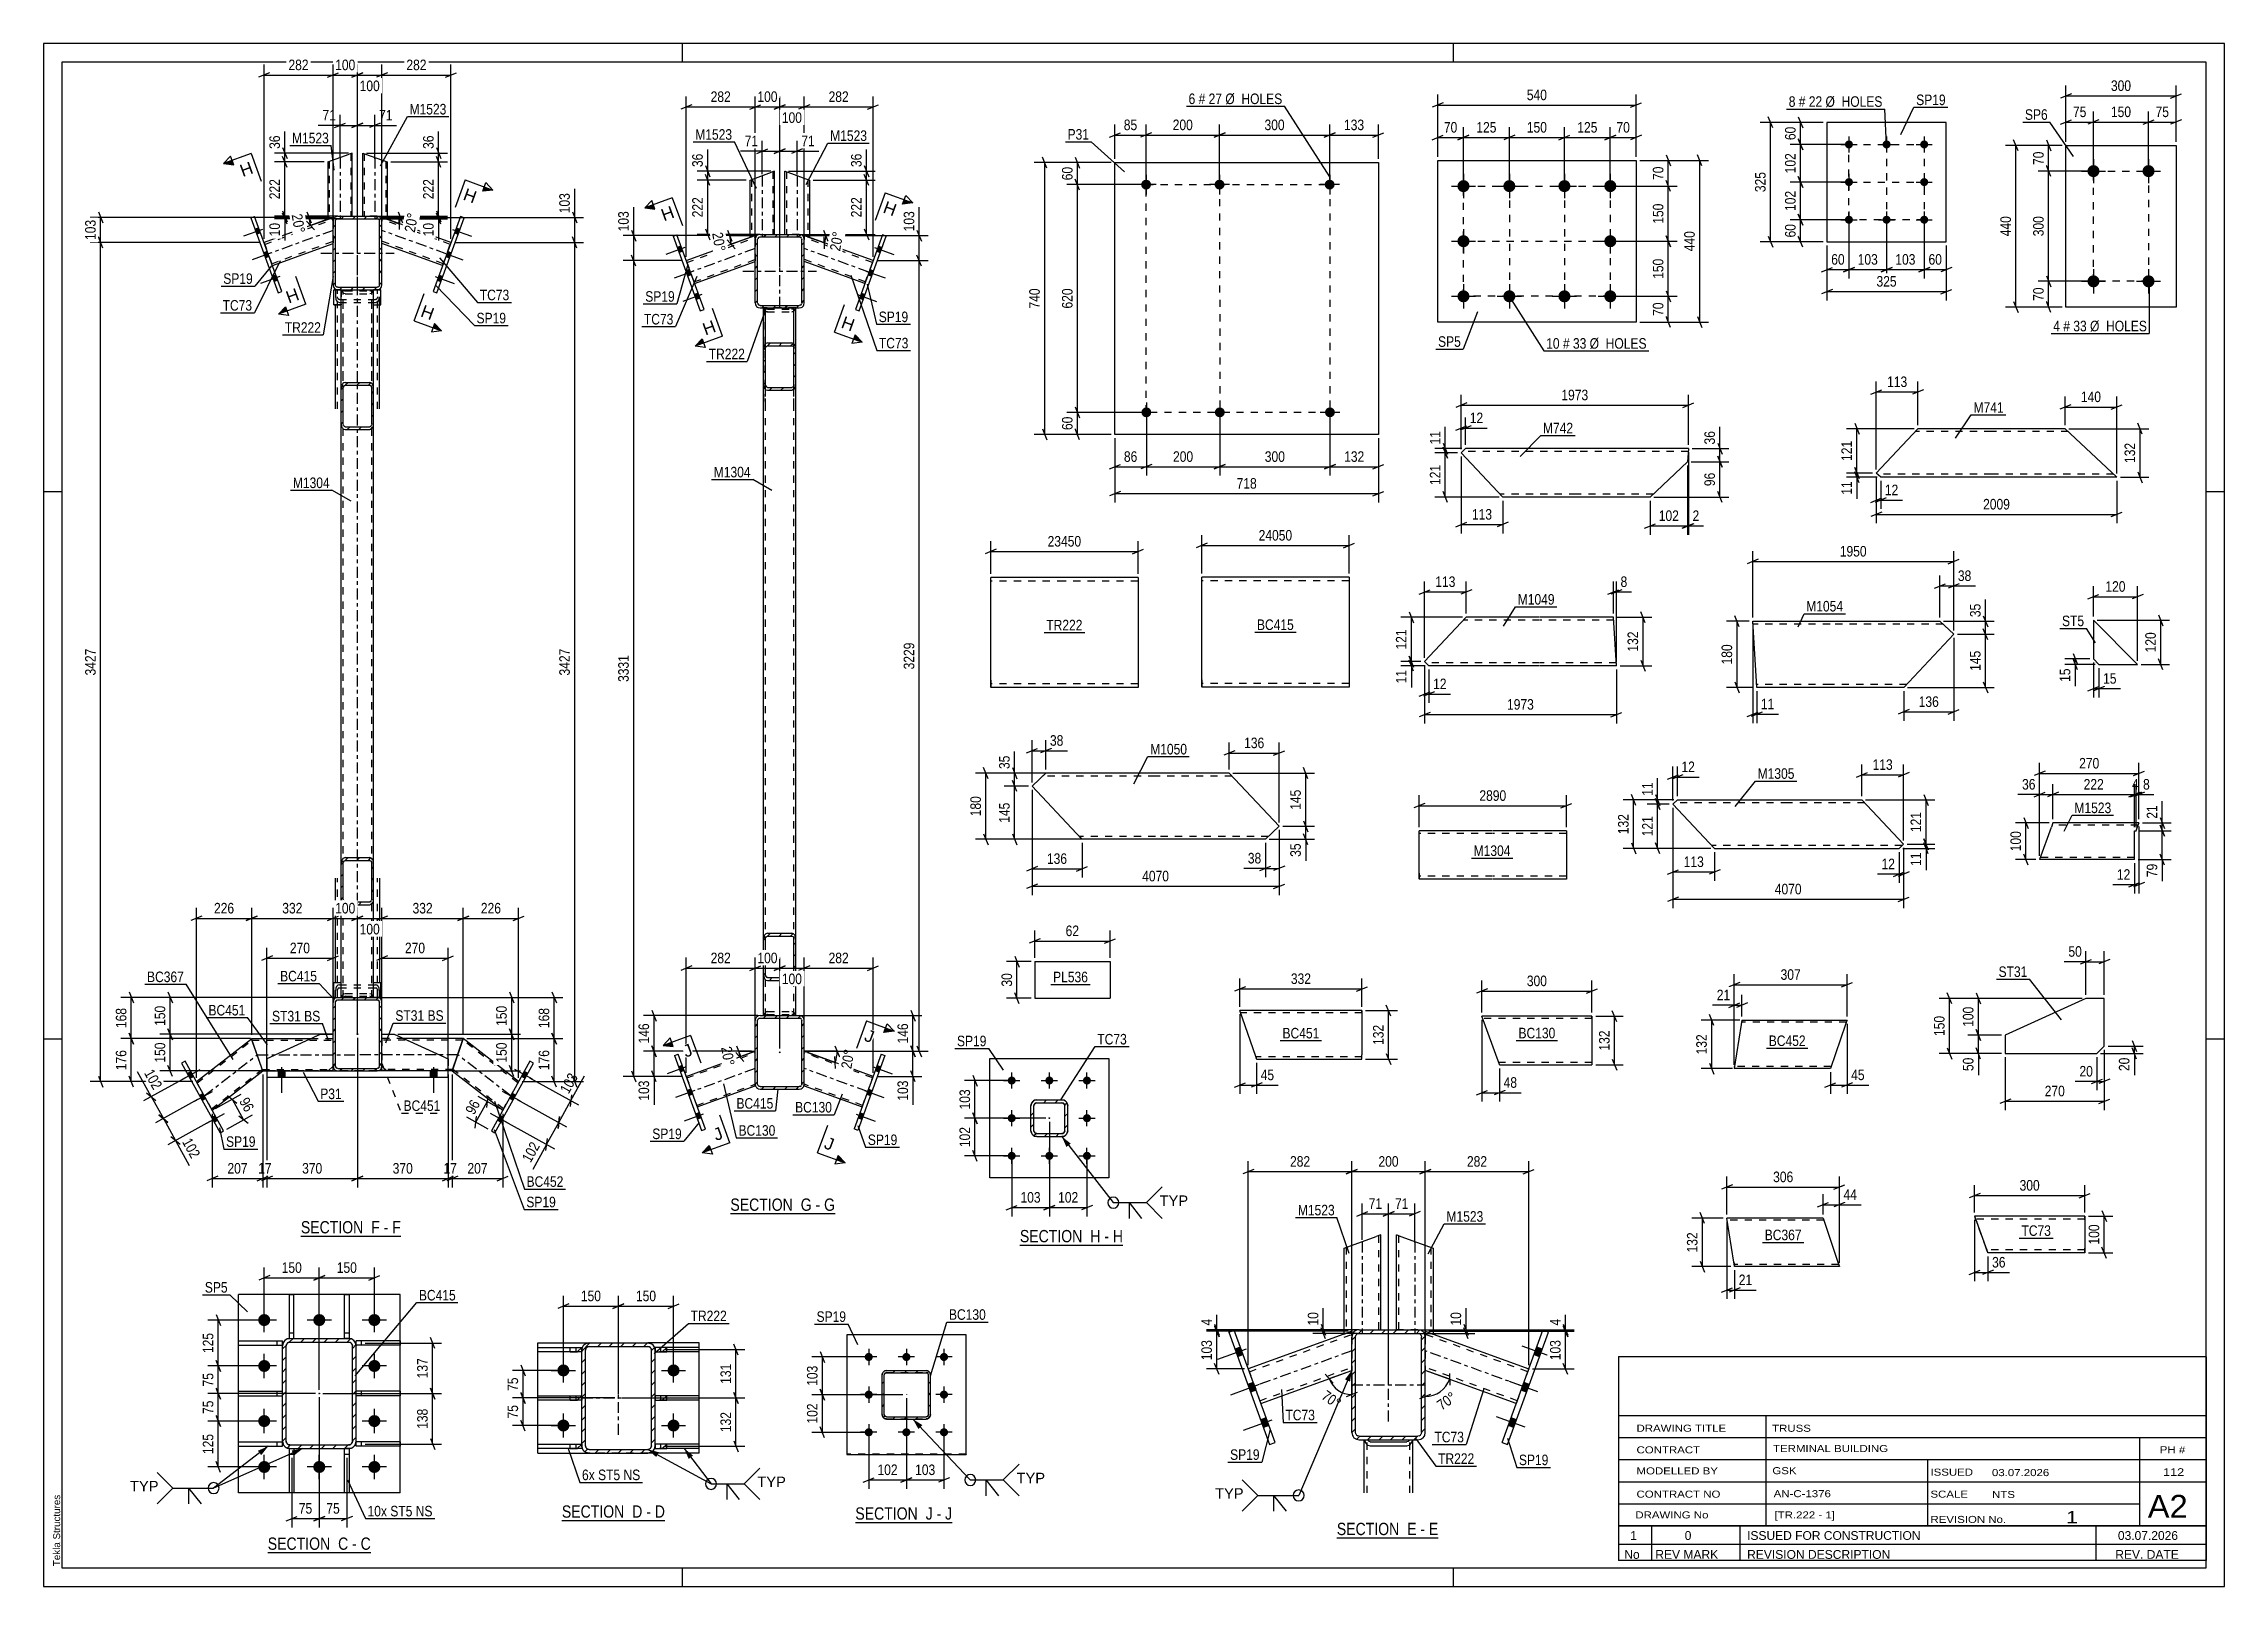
# Paper-space layout 'Layout1' of a CAD drawing. Header units: millimetres. Extents: x 0 to 594, y 0 to 420.
# The model-space entities are those that its viewports show. They can reach past a viewport. Long polylines and large blocks are cut down to what shows.
import ezdxf

# ---------------------------------------------------------------- set-up
doc = ezdxf.new("R2010")
doc.units = ezdxf.units.MM
doc.linetypes.add('DXK_LINE_DOT2', pattern=[3.9198, 1.9599, -1.9599])
doc.linetypes.add('DXK_LINE_DOT3', pattern=[5.9187, 2.979, -0.9799, 0.9799, -0.9799])
doc.layers.add('Viewport layer', color=7, linetype='Continuous', plot=False)
doc.styles.add('Arial', font='ARIAL.TTF', dxfattribs={"height": 0.2})
doc.styles.add('Arial Narrow', font='ARIALN.TTF', dxfattribs={"height": 0.2})

# ---------------------------------------------------------------- blocks, each defined once
blk = doc.blocks.new('Unknown-761545824-18 - 6049')
at = {"color": 6, "linetype": 'Continuous'}
blk.add_line((187.06, 101.5), (215.56, 101.5), dxfattribs=at)
at = {"color": 0, "linetype": 'Continuous'}
blk.add_wipeout([(205.17, 102.25), (205.17, 105.75), (187.06, 105.75), (187.06, 102.25)], dxfattribs=at)
blk.add_wipeout([(209.2, 102.25), (209.2, 105.75), (206.22, 105.75), (206.22, 102.25)], dxfattribs=at)
at = {"color": 7, "linetype": 'Continuous', "style": 'Arial Narrow'}
blk.add_text('SECTION ', height=3.34, dxfattribs=at).set_placement((187.06, 102.25))
at = {"color": 0, "linetype": 'Continuous'}
blk.add_wipeout([(211.53, 102.25), (211.53, 105.75), (210.25, 105.75), (210.25, 102.25)], dxfattribs=at)
at = {"color": 7, "linetype": 'Continuous', "style": 'Arial Narrow'}
blk.add_text('G', height=3.34, dxfattribs=at).set_placement((206.22, 102.25))
at = {"color": 0, "linetype": 'Continuous'}
blk.add_wipeout([(215.56, 102.25), (215.56, 105.75), (212.58, 105.75), (212.58, 102.25)], dxfattribs=at)
at = {"color": 7, "linetype": 'Continuous', "style": 'Arial Narrow'}
for s, p in [('-', (210.25, 102.25)), ('G', (212.58, 102.25))]:
    blk.add_text(s, height=3.34, dxfattribs=at).set_placement(p)
blk = doc.blocks.new('Unknown-761545824-1135 - 13794')
at = {"color": 5, "linetype": 'Continuous'}
for p, q in [((594, 420), (0, 420)), ((0, 420), (0, 0)), ((174, 415), (174, 420)), ((384, 415), (384, 420)), ((594, 0), (594, 420)), ((589, 415), (5, 415)), ((5, 415), (5, 5)), ((589, 5), (589, 415)), ((5, 298), (0, 298)), ((594, 298), (589, 298)), ((5, 149), (0, 149)), ((594, 149), (589, 149)), ((0, 0), (594, 0)), ((5, 5), (589, 5)), ((174, 0), (174, 5)), ((384, 0), (384, 5))]:
    blk.add_line(p, q, dxfattribs=at)
at = {"color": 174, "linetype": 'Continuous', "style": 'Arial'}
blk.add_text('Tekla Structures', height=1.9102, rotation=90, dxfattribs=at).set_placement((4.5, 5.5))
blk = doc.blocks.new('Unknown-761545824-19634 - 13794')
at = {"color": 7, "linetype": 'Continuous'}
for p, q in [((429, 16.5), (589, 16.5)), ((589, 16.5), (429, 16.5)), ((429, 16.5), (429, 11.5)), ((438, 16.5), (438, 11.5)), ((462, 16.5), (462, 11.5)), ((559, 16.5), (559, 11.5)), ((589, 16.5), (589, 11.5)), ((429, 11.5), (589, 11.5)), ((429, 11.5), (429, 7)), ((429, 11.5), (589, 11.5)), ((589, 7), (429, 7)), ((438, 11.5), (438, 7)), ((462, 11.5), (462, 7)), ((559, 11.5), (559, 7)), ((589, 11.5), (589, 7))]:
    blk.add_line(p, q, dxfattribs=at)
at = {"color": 7, "linetype": 'Continuous', "style": 'Arial Narrow'}
for s, height, width, p in [('1', 2.39, 1.196471, (432.16, 12.65)), ('0', 2.39, 1.196471, (447, 12.65)), ('ISSUED FOR CONSTRUCTION', 2.3861, 1.196471, (464, 12.65)), ('03.07.2026', 2.386, 1.196471, (565, 12.65)), ('No', 2.386, 1.2, (430.54, 7.5)), ('REV MARK', 2.386, 1.2, (439, 7.5)), ('REVISION DESCRIPTION', 2.3861, 1.2, (464, 7.5)), ('REV. DATE', 2.386, 1.2, (564.28, 7.5))]:
    blk.add_text(s, height=height, dxfattribs=dict(at, width=width)).set_placement(p)
blk = doc.blocks.new('Unknown-761545824-19635 - 13794')
at = {"color": 7, "linetype": 'Continuous'}
for p, q in [((429, 62.55), (429, 16.5)), ((429, 62.55), (589, 62.55)), ((589, 62.5), (589, 16.5)), ((429, 46.5), (589, 46.5)), ((469.14, 46.5), (469.14, 16.5)), ((429, 40.5), (589, 40.5)), ((571, 16.6), (571, 40.5)), ((429, 34.5), (589, 34.5)), ((513.14, 34.5), (513.14, 16.5)), ((429, 28.5), (589, 28.5)), ((429, 22.5), (571, 22.5)), ((429, 16.5), (589, 16.5))]:
    blk.add_line(p, q, dxfattribs=at)
at = {"color": 7, "style": 'Arial Narrow'}
for s, height, width, p in [('DRAWING TITLE', 1.9089, 1.425378, (433.88, 42.1)), ('TRUSS', 1.909, 1.425378, (470.81, 42.09)), ('CONTRACT', 1.909, 1.425378, (433.88, 36.21)), ('TERMINAL BUILDING', 1.9089, 1.425378, (471.06, 36.57)), ('MODELLED BY', 1.9089, 1.425378, (433.88, 30.48)), ('GSK', 1.909, 1.425378, (470.88, 30.54)), ('ISSUED', 1.909, 1.425378, (513.94, 30.14)), ('03.07.2026', 1.909, 1.425378, (530.69, 30.02)), ('CONTRACT NO', 1.9089, 1.425378, (433.88, 24.16)), ('AN-C-1376', 1.909, 1.425378, (471.23, 24.28)), ('SCALE', 1.909, 1.425378, (513.94, 24.15)), ('A2', 6.204, 1.25, (573.14, 18.7)), ('DRAWING No', 1.909, 1.425378, (433.56, 18.5)), ('[TR.222 - 1]', 1.9089, 1.425378, (471.46, 18.49)), ('REVISION No.', 1.9089, 1.425378, (513.94, 17.27)), ('1', 3.34, 1.5, (550.91, 17.18))]:
    blk.add_text(s, height=height, dxfattribs=dict(at, width=width)).set_placement(p)
at = {"color": 7, "linetype": 'Continuous', "style": 'Arial Narrow', "width": 1.43}
for s, height, p in [('PH #', 1.909, (576.4, 36.25)), ('112', 2.1, (577.3, 30.05)), ('NTS', 1.909, (530.7, 24.05))]:
    blk.add_text(s, height=height, dxfattribs=at).set_placement(p)
blk = doc.blocks.new('Unknown-761545824-14 - 4868')
at = {"color": 6, "linetype": 'Continuous'}
blk.add_line((61.05, 9.21), (89.12, 9.21), dxfattribs=at)
at = {"color": 0, "linetype": 'Continuous'}
blk.add_wipeout([(79.16, 9.96), (79.16, 13.46), (61.05, 13.46), (61.05, 9.96)], dxfattribs=at)
blk.add_wipeout([(82.98, 9.96), (82.98, 13.46), (80.21, 13.46), (80.21, 9.96)], dxfattribs=at)
at = {"color": 7, "linetype": 'Continuous', "style": 'Arial Narrow'}
blk.add_text('SECTION ', height=3.34, dxfattribs=at).set_placement((61.05, 9.96))
at = {"color": 0, "linetype": 'Continuous'}
blk.add_wipeout([(85.3, 9.96), (85.3, 13.46), (84.03, 13.46), (84.03, 9.96)], dxfattribs=at)
at = {"color": 7, "linetype": 'Continuous', "style": 'Arial Narrow'}
blk.add_text('C', height=3.34, dxfattribs=at).set_placement((80.21, 9.96))
at = {"color": 0, "linetype": 'Continuous'}
blk.add_wipeout([(89.12, 9.96), (89.12, 13.46), (86.35, 13.46), (86.35, 9.96)], dxfattribs=at)
at = {"color": 7, "linetype": 'Continuous', "style": 'Arial Narrow'}
for s, p in [('C', (86.35, 9.96)), ('-', (84.03, 9.96))]:
    blk.add_text(s, height=3.34, dxfattribs=at).set_placement(p)
blk = doc.blocks.new('Unknown-761545824-15 - 5201')
at = {"color": 6, "linetype": 'Continuous'}
blk.add_line((141.16, 17.95), (169.23, 17.95), dxfattribs=at)
at = {"color": 0, "linetype": 'Continuous'}
blk.add_wipeout([(159.27, 18.7), (159.27, 22.2), (141.16, 22.2), (141.16, 18.7)], dxfattribs=at)
blk.add_wipeout([(163.09, 18.7), (163.09, 22.2), (160.32, 22.2), (160.32, 18.7)], dxfattribs=at)
at = {"color": 7, "linetype": 'Continuous', "style": 'Arial Narrow'}
blk.add_text('SECTION ', height=3.34, dxfattribs=at).set_placement((141.16, 18.7))
at = {"color": 0, "linetype": 'Continuous'}
blk.add_wipeout([(165.42, 18.7), (165.42, 22.2), (164.14, 22.2), (164.14, 18.7)], dxfattribs=at)
at = {"color": 7, "linetype": 'Continuous', "style": 'Arial Narrow'}
blk.add_text('D', height=3.34, dxfattribs=at).set_placement((160.32, 18.7))
at = {"color": 0, "linetype": 'Continuous'}
blk.add_wipeout([(169.23, 18.7), (169.23, 22.2), (166.47, 22.2), (166.47, 18.7)], dxfattribs=at)
at = {"color": 7, "linetype": 'Continuous', "style": 'Arial Narrow'}
for s, p in [('-', (164.14, 18.7)), ('D', (166.47, 18.7))]:
    blk.add_text(s, height=3.34, dxfattribs=at).set_placement(p)
blk = doc.blocks.new('Unknown-761545824-16 - 5487')
at = {"color": 6, "linetype": 'Continuous'}
blk.add_line((352.25, 13.21), (379.89, 13.21), dxfattribs=at)
at = {"color": 0, "linetype": 'Continuous'}
blk.add_wipeout([(370.36, 13.96), (370.36, 17.46), (352.25, 17.46), (352.25, 13.96)], dxfattribs=at)
blk.add_wipeout([(373.96, 13.96), (373.96, 17.46), (371.41, 17.46), (371.41, 13.96)], dxfattribs=at)
at = {"color": 7, "linetype": 'Continuous', "style": 'Arial Narrow'}
blk.add_text('SECTION ', height=3.34, dxfattribs=at).set_placement((352.25, 13.96))
at = {"color": 0, "linetype": 'Continuous'}
blk.add_wipeout([(376.29, 13.96), (376.29, 17.46), (375.01, 17.46), (375.01, 13.96)], dxfattribs=at)
at = {"color": 7, "linetype": 'Continuous', "style": 'Arial Narrow'}
blk.add_text('E', height=3.34, dxfattribs=at).set_placement((371.41, 13.96))
at = {"color": 0, "linetype": 'Continuous'}
blk.add_wipeout([(379.89, 13.96), (379.89, 17.46), (377.34, 17.46), (377.34, 13.96)], dxfattribs=at)
at = {"color": 7, "linetype": 'Continuous', "style": 'Arial Narrow'}
for s, p in [('-', (375.01, 13.96)), ('E', (377.34, 13.96))]:
    blk.add_text(s, height=3.34, dxfattribs=at).set_placement(p)
blk = doc.blocks.new('Unknown-761545824-17 - 5885')
at = {"color": 6, "linetype": 'Continuous'}
blk.add_line((70.07, 95.35), (97.28, 95.35), dxfattribs=at)
at = {"color": 0, "linetype": 'Continuous'}
blk.add_wipeout([(88.18, 96.1), (88.18, 99.6), (70.07, 99.6), (70.07, 96.1)], dxfattribs=at)
blk.add_wipeout([(91.57, 96.1), (91.57, 99.6), (89.23, 99.6), (89.23, 96.1)], dxfattribs=at)
at = {"color": 7, "linetype": 'Continuous', "style": 'Arial Narrow'}
blk.add_text('SECTION ', height=3.34, dxfattribs=at).set_placement((70.07, 96.1))
at = {"color": 0, "linetype": 'Continuous'}
blk.add_wipeout([(93.89, 96.1), (93.89, 99.6), (92.62, 99.6), (92.62, 96.1)], dxfattribs=at)
at = {"color": 7, "linetype": 'Continuous', "style": 'Arial Narrow'}
blk.add_text('F', height=3.34, dxfattribs=at).set_placement((89.23, 96.1))
at = {"color": 0, "linetype": 'Continuous'}
blk.add_wipeout([(97.28, 96.1), (97.28, 99.6), (94.94, 99.6), (94.94, 96.1)], dxfattribs=at)
at = {"color": 7, "linetype": 'Continuous', "style": 'Arial Narrow'}
for s, p in [('-', (92.62, 96.1)), ('F', (94.94, 96.1))]:
    blk.add_text(s, height=3.34, dxfattribs=at).set_placement(p)
blk = doc.blocks.new('Unknown-761545824-19 - 10848')
at = {"color": 6, "linetype": 'Continuous'}
blk.add_line((265.92, 92.93), (294, 92.93), dxfattribs=at)
at = {"color": 0, "linetype": 'Continuous'}
blk.add_wipeout([(284.03, 93.68), (284.03, 97.18), (265.92, 97.18), (265.92, 93.68)], dxfattribs=at)
blk.add_wipeout([(287.85, 93.68), (287.85, 97.18), (285.08, 97.18), (285.08, 93.68)], dxfattribs=at)
at = {"color": 7, "linetype": 'Continuous', "style": 'Arial Narrow'}
blk.add_text('SECTION ', height=3.34, dxfattribs=at).set_placement((265.92, 93.68))
at = {"color": 0, "linetype": 'Continuous'}
blk.add_wipeout([(290.18, 93.68), (290.18, 97.18), (288.9, 97.18), (288.9, 93.68)], dxfattribs=at)
at = {"color": 7, "linetype": 'Continuous', "style": 'Arial Narrow'}
blk.add_text('H', height=3.34, dxfattribs=at).set_placement((285.08, 93.68))
at = {"color": 0, "linetype": 'Continuous'}
blk.add_wipeout([(294, 93.68), (294, 97.18), (291.23, 97.18), (291.23, 93.68)], dxfattribs=at)
at = {"color": 7, "linetype": 'Continuous', "style": 'Arial Narrow'}
for s, p in [('-', (288.9, 93.68)), ('H', (291.23, 93.68))]:
    blk.add_text(s, height=3.34, dxfattribs=at).set_placement(p)
blk = doc.blocks.new('Unknown-761545824-21 - 11742')
at = {"color": 6, "linetype": 'Continuous'}
blk.add_line((221.1, 17.42), (247.47, 17.42), dxfattribs=at)
at = {"color": 0, "linetype": 'Continuous'}
blk.add_wipeout([(239.21, 18.17), (239.21, 21.67), (221.1, 21.67), (221.1, 18.17)], dxfattribs=at)
blk.add_wipeout([(242.18, 18.17), (242.18, 21.67), (240.26, 21.67), (240.26, 18.17)], dxfattribs=at)
at = {"color": 7, "linetype": 'Continuous', "style": 'Arial Narrow'}
blk.add_text('SECTION ', height=3.34, dxfattribs=at).set_placement((221.1, 18.17))
at = {"color": 0, "linetype": 'Continuous'}
blk.add_wipeout([(244.5, 18.17), (244.5, 21.67), (243.23, 21.67), (243.23, 18.17)], dxfattribs=at)
at = {"color": 7, "linetype": 'Continuous', "style": 'Arial Narrow'}
blk.add_text('J', height=3.34, dxfattribs=at).set_placement((240.26, 18.17))
at = {"color": 0, "linetype": 'Continuous'}
blk.add_wipeout([(247.47, 18.17), (247.47, 21.67), (245.55, 21.67), (245.55, 18.17)], dxfattribs=at)
at = {"color": 7, "linetype": 'Continuous', "style": 'Arial Narrow'}
for s, p in [('-', (243.23, 18.17)), ('J', (245.55, 18.17))]:
    blk.add_text(s, height=3.34, dxfattribs=at).set_placement(p)
blk = doc.blocks.new('Part-761545824-6190 - 6049')
at = {"color": 2, "linetype": 'Continuous'}
for p, q in [((225.95, 138.83), (207.16, 145.67)), ((207.16, 136.37), (207.16, 136.72)), ((207.16, 136.37), (207.16, 136.31)), ((207.16, 136.31), (222.94, 130.56))]:
    blk.add_line(p, q, dxfattribs=at)
at = {"color": 7, "linetype": 'DXK_LINE_DOT2'}
for p, q in [((207.16, 145.61), (207.16, 145.67)), ((207.16, 136.72), (207.16, 145.67)), ((225.82, 138.45), (207.16, 145.24)), ((223.08, 130.94), (207.16, 136.73)), ((222.94, 130.56), (225.95, 138.83))]:
    blk.add_line(p, q, dxfattribs=at)
at = {"color": 7, "linetype": 'DXK_LINE_DOT3'}
blk.add_line((224.45, 134.7), (207.16, 140.99), dxfattribs=at)
blk = doc.blocks.new('Part-761545824-6063 - 6049')
at = {"color": 2, "linetype": 'Continuous'}
for p, q in [((192.4, 382.85), (192.46, 382.87)), ((192.4, 382.85), (192.4, 367.24)), ((192.46, 382.87), (198.26, 384.99)), ((199.06, 385.28), (198.26, 384.99)), ((199.06, 368.06), (199.06, 385.28)), ((193.83, 367.76), (192.4, 367.24)), ((195.16, 368.06), (193.83, 368.06)), ((193.83, 368.06), (193.83, 367.76))]:
    blk.add_line(p, q, dxfattribs=at)
at = {"color": 7, "linetype": 'DXK_LINE_DOT2'}
for p, q in [((192.8, 383), (192.83, 383.01)), ((192.8, 383), (192.8, 367.39)), ((198.66, 385.13), (198.66, 368.06)), ((195.16, 368.06), (199.06, 368.06))]:
    blk.add_line(p, q, dxfattribs=at)
at = {"color": 7, "linetype": 'DXK_LINE_DOT3'}
blk.add_line((195.73, 384.06), (195.73, 367.24), dxfattribs=at)
blk = doc.blocks.new('Part-761545824-6149 - 6049')
at = {"color": 7, "linetype": 'DXK_LINE_DOT2'}
for p, q in [((204.89, 348.06), (196.09, 348.06)), ((196.09, 348.06), (196.09, 321.44)), ((196.15, 348.06), (196.17, 347.92)), ((196.63, 321.44), (196.63, 348.06)), ((196.78, 347.96), (196.74, 348.06)), ((196.75, 347.07), (196.96, 347.01)), ((196.96, 347.79), (196.78, 347.96)), ((197.16, 347.73), (196.96, 347.79)), ((196.96, 347.01), (197.16, 346.95)), ((197.16, 347.73), (203.83, 347.73)), ((197.16, 346.95), (203.83, 346.95)), ((204.03, 347.79), (203.83, 347.73)), ((203.83, 346.95), (204.2, 347.06)), ((204.2, 347.96), (204.03, 347.79)), ((204.25, 348.06), (204.2, 347.96)), ((204.2, 347.06), (204.23, 347.07)), ((204.36, 321.44), (204.36, 348.06)), ((204.81, 347.92), (204.83, 348.06)), ((204.89, 321.44), (204.89, 348.06))]:
    blk.add_line(p, q, dxfattribs=at)
for centre, start, end in [((197.55, 348.24), 193.29492, 235.53359), ((203.43, 348.24), 304.46641, 346.70508)]:
    blk.add_arc(centre, 1.42, start, end, dxfattribs=at)
blk = doc.blocks.new('Part-761545824-6064 - 6049')
at = {"color": 2, "linetype": 'Continuous'}
for p, q in [((201.92, 368.06), (201.92, 385.28)), ((201.92, 385.28), (201.98, 385.26)), ((201.98, 385.26), (202.16, 385.19)), ((202.16, 385.19), (202.72, 384.99)), ((202.72, 384.99), (208.59, 382.85)), ((208.59, 382.85), (208.59, 367.24)), ((205.83, 368.06), (207.16, 368.06)), ((207.16, 368.06), (207.16, 367.76)), ((207.16, 367.76), (208.53, 367.27)), ((208.59, 367.24), (208.53, 367.27))]:
    blk.add_line(p, q, dxfattribs=at)
at = {"color": 7, "linetype": 'DXK_LINE_DOT2'}
for p, q in [((202.16, 385.19), (202.57, 385.04)), ((202.32, 385.13), (202.32, 368.06)), ((202.32, 385.13), (202.35, 385.12)), ((202.41, 385.1), (202.72, 384.99)), ((208.19, 383), (208.19, 367.39)), ((205.83, 368.06), (201.92, 368.06))]:
    blk.add_line(p, q, dxfattribs=at)
at = {"color": 7, "linetype": 'DXK_LINE_DOT3'}
blk.add_line((205.25, 384.06), (205.25, 367.24), dxfattribs=at)
blk = doc.blocks.new('Bolt-761545824-6069 - 6049')
at = {"linetype": 'Continuous'}
for points in [[(174.09, 363.52), (173.58, 364.9), (172.58, 364.54), (173.08, 363.16)], [(174.09, 363.52), (173.58, 364.9), (172.58, 364.54), (173.08, 363.16)], [(174.09, 363.52), (173.58, 364.9), (172.58, 364.54), (173.08, 363.16)], [(176.42, 357.1), (175.92, 358.48), (174.92, 358.11), (175.42, 356.74)], [(176.42, 357.1), (175.92, 358.48), (174.92, 358.11), (175.42, 356.74)], [(178.76, 350.68), (178.26, 352.06), (177.26, 351.69), (177.76, 350.32)], [(178.76, 350.68), (178.26, 352.06), (177.26, 351.69), (177.76, 350.32)], [(178.76, 350.68), (178.26, 352.06), (177.26, 351.69), (177.76, 350.32)]]:
    blk.add_hatch(color=1, dxfattribs=at).paths.add_polyline_path(points)
at = {"color": 1, "linetype": 'Continuous'}
for p, q in [((174.65, 364.51), (169.45, 362.62)), ((174.65, 364.51), (169.45, 362.62)), ((174.65, 364.51), (169.45, 362.62)), ((173.58, 364.9), (172.58, 364.54)), ((173.58, 364.9), (172.58, 364.54)), ((173.58, 364.9), (172.58, 364.54)), ((174.09, 363.52), (173.08, 363.16)), ((174.09, 363.52), (173.08, 363.16)), ((174.09, 363.52), (173.08, 363.16)), ((176.99, 358.09), (171.79, 356.19)), ((176.99, 358.09), (171.79, 356.19)), ((175.92, 358.48), (174.92, 358.11)), ((175.92, 358.48), (174.92, 358.11)), ((176.42, 357.1), (175.42, 356.74)), ((176.42, 357.1), (175.42, 356.74)), ((179.32, 351.67), (174.12, 349.77)), ((179.32, 351.67), (174.12, 349.77)), ((179.32, 351.67), (174.12, 349.77)), ((178.26, 352.06), (177.26, 351.69)), ((178.26, 352.06), (177.26, 351.69)), ((178.26, 352.06), (177.26, 351.69)), ((178.76, 350.68), (177.76, 350.32)), ((178.76, 350.68), (177.76, 350.32)), ((178.76, 350.68), (177.76, 350.32))]:
    blk.add_line(p, q, dxfattribs=at)
blk = doc.blocks.new('Bolt-761545824-6070 - 6049')
at = {"linetype": 'Continuous'}
for points in [[(227.4, 364.9), (226.9, 363.52), (227.9, 363.16), (228.4, 364.54)], [(227.4, 364.9), (226.9, 363.52), (227.9, 363.16), (228.4, 364.54)], [(227.4, 364.9), (226.9, 363.52), (227.9, 363.16), (228.4, 364.54)], [(225.06, 358.48), (224.56, 357.1), (225.56, 356.74), (226.07, 358.12)], [(225.06, 358.48), (224.56, 357.1), (225.56, 356.74), (226.07, 358.12)], [(222.73, 352.06), (222.23, 350.68), (223.23, 350.32), (223.73, 351.69)], [(222.73, 352.06), (222.23, 350.68), (223.23, 350.32), (223.73, 351.69)], [(222.73, 352.06), (222.23, 350.68), (223.23, 350.32), (223.73, 351.69)]]:
    blk.add_hatch(color=1, dxfattribs=at).paths.add_polyline_path(points)
at = {"color": 1, "linetype": 'Continuous'}
for p, q in [((226.34, 364.51), (231.54, 362.62)), ((226.34, 364.51), (231.54, 362.62)), ((226.34, 364.51), (231.54, 362.62)), ((226.9, 363.52), (227.9, 363.16)), ((226.9, 363.52), (227.9, 363.16)), ((226.9, 363.52), (227.9, 363.16)), ((227.4, 364.9), (228.4, 364.54)), ((227.4, 364.9), (228.4, 364.54)), ((227.4, 364.9), (228.4, 364.54)), ((224, 358.09), (229.2, 356.2)), ((224, 358.09), (229.2, 356.2)), ((224.56, 357.1), (225.56, 356.74)), ((224.56, 357.1), (225.56, 356.74)), ((225.06, 358.48), (226.07, 358.12)), ((225.06, 358.48), (226.07, 358.12)), ((221.66, 351.67), (226.86, 349.77)), ((221.66, 351.67), (226.86, 349.77)), ((221.66, 351.67), (226.86, 349.77)), ((222.23, 350.68), (223.23, 350.32)), ((222.23, 350.68), (223.23, 350.32)), ((222.23, 350.68), (223.23, 350.32)), ((222.73, 352.06), (223.73, 351.69)), ((222.73, 352.06), (223.73, 351.69)), ((222.73, 352.06), (223.73, 351.69))]:
    blk.add_line(p, q, dxfattribs=at)
blk = doc.blocks.new('Part-761545824-6188 - 6049')
at = {"color": 2, "linetype": 'Continuous'}
for p, q in [((171.46, 367.61), (172.47, 367.97)), ((171.46, 367.61), (178.87, 347.25)), ((179.88, 347.61), (172.47, 367.97)), ((178.87, 347.25), (179.88, 347.61))]:
    blk.add_line(p, q, dxfattribs=at)
blk = doc.blocks.new('Part-761545824-6150 - 6049')
at = {"linetype": 'Continuous'}
h = blk.add_hatch(dxfattribs=at)
h.set_pattern_fill('', scale=0.7, style=0, pattern_type=0)
h.set_pattern_definition([(45, (196.0926, 166.5004), (-1.57154, 1.57154), [])])
h.paths.add_polyline_path([(196.09, 176.23), (196.09, 166.5), (196.17, 165.9), (196.41, 165.4), (196.75, 165.06), (197.16, 164.94), (203.83, 164.94), (204.23, 165.06), (204.58, 165.4), (204.81, 165.9), (204.89, 166.5), (204.89, 176.23), (204.81, 176.83), (204.58, 177.33), (204.23, 177.67), (203.83, 177.79), (197.16, 177.79), (196.75, 177.67), (196.41, 177.33), (196.17, 176.83)])
h.paths.add_polyline_path([(196.78, 176.78), (196.96, 176.95), (197.16, 177.01), (203.83, 177.01), (204.03, 176.95), (204.2, 176.78), (204.32, 176.53), (204.36, 176.23), (204.36, 166.5), (204.32, 166.2), (204.2, 165.95), (204.03, 165.78), (203.83, 165.72), (197.16, 165.72), (196.96, 165.78), (196.78, 165.95), (196.67, 166.2), (196.63, 166.5), (196.63, 176.23), (196.67, 176.53)])
at = {"color": 2, "linetype": 'Continuous'}
for p, q in [((196.17, 176.83), (196.09, 176.23)), ((196.09, 166.5), (196.09, 176.23)), ((196.63, 176.23), (196.67, 176.53)), ((196.63, 166.5), (196.63, 176.23)), ((197.16, 177.79), (196.75, 177.67)), ((196.96, 176.95), (197.16, 177.01)), ((197.16, 177.79), (203.83, 177.79)), ((197.16, 177.01), (203.83, 177.01)), ((204.23, 177.67), (203.83, 177.79)), ((203.83, 177.01), (204.03, 176.95)), ((204.32, 176.53), (204.36, 176.23)), ((204.36, 166.5), (204.36, 176.23)), ((204.89, 176.23), (204.81, 176.83)), ((204.89, 166.5), (204.89, 176.23)), ((196.09, 155.39), (196.09, 166.5)), ((196.09, 166.5), (196.17, 165.9)), ((196.67, 166.2), (196.63, 166.5)), ((204.36, 166.5), (204.32, 166.2)), ((204.81, 165.9), (204.89, 166.5)), ((204.89, 155.39), (204.89, 166.5)), ((196.75, 165.06), (197.16, 164.94)), ((197.16, 165.72), (196.96, 165.78)), ((197.16, 165.72), (203.83, 165.72)), ((197.16, 164.94), (203.83, 164.94)), ((204.03, 165.78), (203.83, 165.72)), ((203.83, 164.94), (204.23, 165.06))]:
    blk.add_line(p, q, dxfattribs=at)
at = {"color": 7, "linetype": 'DXK_LINE_DOT2'}
for p, q in [((196.09, 166.5), (196.09, 176.23)), ((196.63, 155.39), (196.63, 176.23)), ((204.36, 155.39), (204.36, 176.23)), ((204.89, 166.5), (204.89, 176.23)), ((196.09, 155.39), (204.89, 155.39)), ((196.15, 155.39), (196.17, 155.53)), ((196.78, 155.48), (196.74, 155.39)), ((196.75, 156.37), (197.16, 156.49)), ((196.96, 155.65), (196.78, 155.48)), ((197.16, 155.71), (196.96, 155.65)), ((197.16, 156.49), (203.83, 156.49)), ((197.16, 155.71), (203.83, 155.71)), ((203.83, 156.49), (204.23, 156.37)), ((204.03, 155.65), (203.83, 155.71)), ((204.2, 155.48), (204.03, 155.65)), ((204.25, 155.39), (204.2, 155.48)), ((204.81, 155.53), (204.83, 155.39))]:
    blk.add_line(p, q, dxfattribs=at)
at = {"color": 2, "linetype": 'Continuous'}
for centre, radius, start, end in [((197.55, 176.5), 1.42, 124.46545, 166.70452), ((197.36, 176.37), 0.709, 124.46545, 166.70452), ((203.63, 176.37), 0.709, 13.29548, 55.53455), ((203.43, 176.5), 1.42, 13.29548, 55.53455), ((197.55, 166.23), 1.42, 193.29548, 235.53455), ((197.36, 166.37), 0.709, 193.29548, 235.53455), ((203.63, 166.37), 0.709, 304.46545, 346.70452), ((203.43, 166.23), 1.42, 304.46545, 346.70452)]:
    blk.add_arc(centre, radius, start, end, dxfattribs=at)
at = {"color": 7, "linetype": 'DXK_LINE_DOT2'}
for centre, start, end in [((197.55, 155.2), 124.46545, 166.70452), ((203.43, 155.2), 13.29548, 55.53455)]:
    blk.add_arc(centre, 1.42, start, end, dxfattribs=at)
blk = doc.blocks.new('Bolt-761545824-6103 - 6049')
at = {"linetype": 'Continuous'}
for points in [[(174.45, 140.43), (173.95, 141.8), (172.95, 141.44), (173.45, 140.06)], [(174.45, 140.43), (173.95, 141.8), (172.95, 141.44), (173.45, 140.06)], [(174.45, 140.43), (173.95, 141.8), (172.95, 141.44), (173.45, 140.06)], [(176.79, 134), (176.29, 135.38), (175.28, 135.02), (175.79, 133.64)], [(176.79, 134), (176.29, 135.38), (175.28, 135.02), (175.79, 133.64)], [(179.12, 127.58), (178.62, 128.96), (177.62, 128.6), (178.12, 127.22)], [(179.12, 127.58), (178.62, 128.96), (177.62, 128.6), (178.12, 127.22)], [(179.12, 127.58), (178.62, 128.96), (177.62, 128.6), (178.12, 127.22)]]:
    blk.add_hatch(color=1, dxfattribs=at).paths.add_polyline_path(points)
at = {"color": 1, "linetype": 'Continuous'}
for p, q in [((175.01, 141.41), (169.81, 139.52)), ((175.01, 141.41), (169.81, 139.52)), ((175.01, 141.41), (169.81, 139.52)), ((173.95, 141.8), (172.95, 141.44)), ((173.95, 141.8), (172.95, 141.44)), ((173.95, 141.8), (172.95, 141.44)), ((174.45, 140.43), (173.45, 140.06)), ((174.45, 140.43), (173.45, 140.06)), ((174.45, 140.43), (173.45, 140.06)), ((177.35, 134.99), (172.15, 133.1)), ((177.35, 134.99), (172.15, 133.1)), ((176.29, 135.38), (175.28, 135.02)), ((176.29, 135.38), (175.28, 135.02)), ((176.79, 134), (175.79, 133.64)), ((176.79, 134), (175.79, 133.64)), ((179.69, 128.57), (174.49, 126.68)), ((179.69, 128.57), (174.49, 126.68)), ((179.69, 128.57), (174.49, 126.68)), ((178.62, 128.96), (177.62, 128.6)), ((178.62, 128.96), (177.62, 128.6)), ((178.62, 128.96), (177.62, 128.6)), ((179.12, 127.58), (178.12, 127.22)), ((179.12, 127.58), (178.12, 127.22)), ((179.12, 127.58), (178.12, 127.22))]:
    blk.add_line(p, q, dxfattribs=at)
blk = doc.blocks.new('Bolt-761545824-6104 - 6049')
at = {"linetype": 'Continuous'}
for points in [[(227.04, 141.81), (226.53, 140.43), (227.54, 140.06), (228.04, 141.44)], [(227.04, 141.81), (226.53, 140.43), (227.54, 140.06), (228.04, 141.44)], [(227.04, 141.81), (226.53, 140.43), (227.54, 140.06), (228.04, 141.44)], [(224.7, 135.38), (224.2, 134.01), (225.2, 133.64), (225.7, 135.02)], [(224.7, 135.38), (224.2, 134.01), (225.2, 133.64), (225.7, 135.02)], [(222.36, 128.96), (221.86, 127.58), (222.86, 127.22), (223.36, 128.6)], [(222.36, 128.96), (221.86, 127.58), (222.86, 127.22), (223.36, 128.6)], [(222.36, 128.96), (221.86, 127.58), (222.86, 127.22), (223.36, 128.6)]]:
    blk.add_hatch(color=1, dxfattribs=at).paths.add_polyline_path(points)
at = {"color": 1, "linetype": 'Continuous'}
for p, q in [((225.97, 141.41), (231.17, 139.52)), ((225.97, 141.41), (231.17, 139.52)), ((225.97, 141.41), (231.17, 139.52)), ((226.53, 140.43), (227.54, 140.06)), ((226.53, 140.43), (227.54, 140.06)), ((226.53, 140.43), (227.54, 140.06)), ((227.04, 141.81), (228.04, 141.44)), ((227.04, 141.81), (228.04, 141.44)), ((227.04, 141.81), (228.04, 141.44)), ((223.63, 134.99), (228.83, 133.1)), ((223.63, 134.99), (228.83, 133.1)), ((224.2, 134.01), (225.2, 133.64)), ((224.2, 134.01), (225.2, 133.64)), ((224.7, 135.38), (225.7, 135.02)), ((224.7, 135.38), (225.7, 135.02)), ((221.3, 128.57), (226.5, 126.68)), ((221.3, 128.57), (226.5, 126.68)), ((221.3, 128.57), (226.5, 126.68)), ((221.86, 127.58), (222.86, 127.22)), ((221.86, 127.58), (222.86, 127.22)), ((221.86, 127.58), (222.86, 127.22)), ((222.36, 128.96), (223.36, 128.6)), ((222.36, 128.96), (223.36, 128.6)), ((222.36, 128.96), (223.36, 128.6))]:
    blk.add_line(p, q, dxfattribs=at)
blk = doc.blocks.new('Part-761545824-6132 - 6049')
at = {"color": 7, "linetype": 'DXK_LINE_DOT2'}
for p, q in [((196.09, 348.06), (204.89, 348.06)), ((196.09, 327.21), (196.09, 348.06)), ((196.63, 155.39), (196.63, 348.06)), ((204.36, 155.39), (204.36, 348.06)), ((204.89, 327.21), (204.89, 348.06)), ((196.09, 155.39), (196.09, 176.23)), ((204.89, 155.39), (204.89, 176.23)), ((196.09, 155.39), (204.89, 155.39))]:
    blk.add_line(p, q, dxfattribs=at)
at = {"color": 2, "linetype": 'Continuous'}
for p, q in [((196.09, 176.23), (196.09, 327.21)), ((204.89, 176.23), (204.89, 327.21))]:
    blk.add_line(p, q, dxfattribs=at)
blk = doc.blocks.new('Part-761545824-6138 - 6049')
at = {"color": 2, "linetype": 'Continuous'}
for p, q in [((175.03, 138.83), (193.83, 145.67)), ((193.83, 136.3), (193.83, 136.72)), ((178.04, 130.56), (193.83, 136.3))]:
    blk.add_line(p, q, dxfattribs=at)
at = {"color": 7, "linetype": 'DXK_LINE_DOT2'}
for p, q in [((175.17, 138.45), (193.83, 145.24)), ((193.83, 136.72), (193.83, 145.67)), ((175.03, 138.83), (178.04, 130.56)), ((177.91, 130.94), (193.83, 136.73))]:
    blk.add_line(p, q, dxfattribs=at)
at = {"color": 7, "linetype": 'DXK_LINE_DOT3'}
blk.add_line((193.83, 140.99), (176.54, 134.69), dxfattribs=at)
blk = doc.blocks.new('Part-761545824-6139 - 6049')
at = {"color": 2, "linetype": 'Continuous'}
for p, q in [((175.03, 360.92), (193.83, 367.76)), ((193.83, 367.76), (193.83, 366.72)), ((177.31, 354.66), (193.83, 360.67))]:
    blk.add_line(p, q, dxfattribs=at)
at = {"color": 7, "linetype": 'DXK_LINE_DOT2'}
for p, q in [((175.21, 360.42), (193.83, 367.2)), ((193.83, 366.72), (193.83, 360.67)), ((175.03, 360.92), (177.31, 354.66)), ((177.13, 355.16), (193.83, 361.24))]:
    blk.add_line(p, q, dxfattribs=at)
at = {"color": 7, "linetype": 'DXK_LINE_DOT3'}
blk.add_line((193.83, 364.22), (176.17, 357.79), dxfattribs=at)
blk = doc.blocks.new('Part-761545824-6141 - 6049')
at = {"linetype": 'Continuous'}
h = blk.add_hatch(dxfattribs=at)
h.set_pattern_fill('', scale=0.7, style=0, pattern_type=0)
h.set_pattern_definition([(45, (196.0926, 327.2124), (-1.57154, 1.57154), [])])
h.paths.add_polyline_path([(196.09, 336.94), (196.09, 327.21), (196.17, 326.62), (196.41, 326.11), (196.75, 325.77), (197.16, 325.66), (203.83, 325.66), (204.23, 325.77), (204.58, 326.11), (204.81, 326.62), (204.89, 327.21), (204.89, 336.94), (204.81, 337.54), (204.58, 338.04), (204.23, 338.38), (203.83, 338.5), (197.16, 338.5), (196.75, 338.38), (196.41, 338.04), (196.17, 337.54)])
h.paths.add_polyline_path([(196.78, 337.49), (196.96, 337.66), (197.16, 337.72), (203.83, 337.72), (204.03, 337.66), (204.2, 337.49), (204.32, 337.24), (204.36, 336.94), (204.36, 327.21), (204.32, 326.91), (204.2, 326.66), (204.03, 326.49), (203.83, 326.43), (197.16, 326.43), (196.96, 326.49), (196.78, 326.66), (196.67, 326.91), (196.63, 327.21), (196.63, 336.94), (196.67, 337.24)])
at = {"color": 2, "linetype": 'Continuous'}
for p, q in [((196.09, 336.94), (196.09, 348.06)), ((204.89, 336.94), (204.89, 348.06)), ((196.17, 337.54), (196.09, 336.94)), ((196.09, 327.21), (196.09, 336.94)), ((196.63, 336.94), (196.67, 337.24)), ((196.63, 327.21), (196.63, 336.94)), ((197.16, 338.5), (196.75, 338.38)), ((196.96, 337.66), (197.16, 337.72)), ((197.16, 338.5), (203.83, 338.5)), ((197.16, 337.72), (203.83, 337.72)), ((204.23, 338.38), (203.83, 338.5)), ((203.83, 337.72), (204.03, 337.66)), ((204.32, 337.24), (204.36, 336.94)), ((204.36, 327.21), (204.36, 336.94)), ((204.89, 336.94), (204.81, 337.54)), ((204.89, 327.21), (204.89, 336.94)), ((196.09, 327.21), (196.17, 326.62)), ((196.67, 326.91), (196.63, 327.21)), ((204.36, 327.21), (204.32, 326.91)), ((204.81, 326.62), (204.89, 327.21)), ((196.75, 325.77), (197.16, 325.66)), ((197.16, 326.43), (196.96, 326.49)), ((197.16, 326.43), (203.83, 326.43)), ((197.16, 325.66), (203.83, 325.66)), ((204.03, 326.49), (203.83, 326.43)), ((203.83, 325.66), (204.23, 325.77))]:
    blk.add_line(p, q, dxfattribs=at)
at = {"color": 7, "linetype": 'DXK_LINE_DOT2'}
for p, q in [((196.09, 348.06), (204.89, 348.06)), ((196.17, 347.92), (196.15, 348.06)), ((196.63, 327.21), (196.63, 348.06)), ((196.74, 348.06), (196.78, 347.96)), ((197.16, 346.95), (196.75, 347.07)), ((196.78, 347.96), (196.96, 347.79)), ((196.96, 347.79), (197.16, 347.73)), ((197.16, 347.73), (203.83, 347.73)), ((197.16, 346.95), (203.83, 346.95)), ((203.83, 347.73), (204.03, 347.79)), ((204.23, 347.07), (203.83, 346.95)), ((204.03, 347.79), (204.2, 347.96)), ((204.2, 347.96), (204.25, 348.06)), ((204.36, 327.21), (204.36, 348.06)), ((204.83, 348.06), (204.81, 347.92)), ((196.09, 327.21), (196.09, 336.94)), ((204.89, 327.21), (204.89, 336.94))]:
    blk.add_line(p, q, dxfattribs=at)
for centre, start, end in [((197.55, 348.24), 193.29548, 235.53455), ((203.43, 348.24), 304.46545, 346.70452)]:
    blk.add_arc(centre, 1.42, start, end, dxfattribs=at)
at = {"color": 2, "linetype": 'Continuous'}
for centre, radius, start, end in [((197.55, 337.21), 1.42, 124.46545, 166.70452), ((197.36, 337.08), 0.709, 124.46545, 166.70452), ((203.63, 337.08), 0.709, 13.29548, 55.53455), ((203.43, 337.21), 1.42, 13.29548, 55.53455), ((197.36, 327.08), 0.709, 193.29548, 235.53455), ((203.63, 327.08), 0.709, 304.46545, 346.70452), ((197.55, 326.94), 1.42, 193.29548, 235.53455), ((203.43, 326.94), 1.42, 304.46545, 346.70452)]:
    blk.add_arc(centre, radius, start, end, dxfattribs=at)
blk = doc.blocks.new('Part-761545824-6154 - 6049')
at = {"color": 7, "linetype": 'DXK_LINE_DOT2'}
for p, q in [((196.09, 155.39), (196.09, 182)), ((196.63, 155.39), (196.63, 182)), ((204.36, 155.39), (204.36, 182)), ((204.89, 155.39), (204.89, 182)), ((196.09, 155.39), (204.89, 155.39)), ((196.17, 155.53), (196.15, 155.39)), ((196.74, 155.39), (196.78, 155.48)), ((196.96, 156.43), (196.75, 156.37)), ((196.78, 155.48), (196.96, 155.65)), ((197.16, 156.49), (196.96, 156.43)), ((196.96, 155.65), (197.16, 155.71)), ((197.16, 156.49), (203.83, 156.49)), ((197.16, 155.71), (203.83, 155.71)), ((204.23, 156.37), (203.83, 156.49)), ((203.83, 155.71), (204.03, 155.65)), ((204.03, 155.65), (204.2, 155.48)), ((204.2, 155.48), (204.25, 155.39)), ((204.83, 155.39), (204.81, 155.53))]:
    blk.add_line(p, q, dxfattribs=at)
for centre, start, end in [((197.55, 155.2), 124.46641, 166.70508), ((203.43, 155.2), 13.29492, 55.53359)]:
    blk.add_arc(centre, 1.42, start, end, dxfattribs=at)
blk = doc.blocks.new('Part-761545824-6180 - 6049')
at = {"color": 2, "linetype": 'Continuous'}
for p, q in [((171.83, 144.51), (172.83, 144.87)), ((171.83, 144.51), (179.24, 124.15)), ((180.24, 124.51), (172.83, 144.87)), ((179.24, 124.15), (180.24, 124.51))]:
    blk.add_line(p, q, dxfattribs=at)
blk = doc.blocks.new('Part-761545824-6187 - 6049')
at = {"color": 2, "linetype": 'Continuous'}
for p, q in [((228.15, 144.88), (220.74, 124.52)), ((229.16, 144.51), (221.75, 124.15)), ((228.15, 144.88), (229.16, 144.51)), ((221.75, 124.15), (220.74, 124.52))]:
    blk.add_line(p, q, dxfattribs=at)
blk = doc.blocks.new('Part-761545824-6189 - 6049')
at = {"color": 2, "linetype": 'Continuous'}
for p, q in [((228.52, 367.97), (221.11, 347.61)), ((222.11, 347.25), (229.52, 367.61)), ((229.52, 367.61), (228.52, 367.97)), ((221.11, 347.61), (222.11, 347.25))]:
    blk.add_line(p, q, dxfattribs=at)
blk = doc.blocks.new('Part-761545824-6191 - 6049')
at = {"color": 2, "linetype": 'Continuous'}
for p, q in [((207.16, 367.76), (207.16, 366.72)), ((225.95, 360.92), (208.59, 367.24)), ((223.67, 354.66), (207.16, 360.67))]:
    blk.add_line(p, q, dxfattribs=at)
at = {"color": 7, "linetype": 'DXK_LINE_DOT2'}
for p, q in [((208.59, 367.24), (207.16, 367.76)), ((207.16, 367.76), (207.16, 367.43)), ((225.77, 360.42), (207.16, 367.2)), ((207.16, 360.67), (207.16, 366.72)), ((223.86, 355.16), (207.16, 361.24)), ((223.67, 354.66), (225.95, 360.92))]:
    blk.add_line(p, q, dxfattribs=at)
at = {"color": 7, "linetype": 'DXK_LINE_DOT3'}
blk.add_line((224.81, 357.79), (207.16, 364.22), dxfattribs=at)
blk = doc.blocks.new('Part-761545824-6196 - 6049')
at = {"linetype": 'Continuous'}
h = blk.add_hatch(dxfattribs=at)
h.set_pattern_fill('', scale=0.7, style=0, pattern_type=0)
h.set_pattern_definition([(45, (193.826, 349.3885), (-1.57154, 1.57154), [])])
h.paths.add_polyline_path([(193.83, 366.72), (193.83, 349.39), (193.93, 348.88), (194.22, 348.45), (194.65, 348.16), (195.16, 348.06), (205.83, 348.06), (206.34, 348.16), (206.77, 348.45), (207.06, 348.88), (207.16, 349.39), (207.16, 366.72), (207.06, 367.23), (206.77, 367.66), (206.34, 367.95), (205.83, 368.06), (195.16, 368.06), (194.65, 367.95), (194.22, 367.66), (193.93, 367.23)])
h.paths.add_polyline_path([(194.69, 367.19), (194.9, 367.34), (195.16, 367.39), (205.83, 367.39), (206.08, 367.34), (206.3, 367.19), (206.44, 366.98), (206.49, 366.72), (206.49, 349.39), (206.44, 349.13), (206.3, 348.92), (206.08, 348.77), (205.83, 348.72), (195.16, 348.72), (194.9, 348.77), (194.69, 348.92), (194.54, 349.13), (194.49, 349.39), (194.49, 366.72), (194.54, 366.98)])
at = {"color": 2, "linetype": 'Continuous'}
for p, q in [((193.93, 367.23), (193.83, 366.72)), ((193.83, 349.39), (193.83, 366.72)), ((194.49, 366.72), (194.54, 366.98)), ((194.49, 349.39), (194.49, 366.72)), ((195.16, 368.06), (194.65, 367.95)), ((194.9, 367.34), (195.16, 367.39)), ((195.16, 368.06), (205.83, 368.06)), ((195.16, 367.39), (205.83, 367.39)), ((206.34, 367.95), (205.83, 368.06)), ((205.83, 367.39), (206.08, 367.34)), ((206.44, 366.98), (206.49, 366.72)), ((206.49, 349.39), (206.49, 366.72)), ((207.16, 366.72), (207.06, 367.23)), ((207.16, 349.39), (207.16, 366.72)), ((193.83, 349.39), (193.93, 348.88)), ((194.54, 349.13), (194.49, 349.39)), ((194.65, 348.16), (195.16, 348.06)), ((195.16, 348.72), (194.9, 348.77)), ((195.16, 348.72), (205.83, 348.72)), ((195.16, 348.06), (205.83, 348.06)), ((206.08, 348.77), (205.83, 348.72)), ((205.83, 348.06), (206.34, 348.16)), ((206.49, 349.39), (206.44, 349.13)), ((207.06, 348.88), (207.16, 349.39))]:
    blk.add_line(p, q, dxfattribs=at)
at = {"color": 7, "linetype": 'DXK_LINE_DOT3'}
for p, q in [((200.49, 348.06), (200.49, 368.06)), ((190.49, 358.06), (210.49, 358.06))]:
    blk.add_line(p, q, dxfattribs=at)
at = {"color": 2, "linetype": 'Continuous'}
for centre, radius, start, end in [((195.16, 366.72), 1.33, 112.5, 157.5), ((195.16, 366.72), 0.667, 112.5, 157.5), ((205.83, 366.72), 0.667, 22.5, 67.5), ((205.83, 366.72), 1.33, 22.5, 67.5), ((195.16, 349.39), 1.33, 202.5, 247.5), ((195.16, 349.39), 0.667, 202.5, 247.5), ((205.83, 349.39), 0.667, 292.5, 337.5), ((205.83, 349.39), 1.33, 292.5, 337.5)]:
    blk.add_arc(centre, radius, start, end, dxfattribs=at)
blk = doc.blocks.new('Part-761545824-6197 - 6049')
at = {"linetype": 'Continuous'}
h = blk.add_hatch(dxfattribs=at)
h.set_pattern_fill('', scale=0.7, style=0, pattern_type=0)
h.set_pattern_definition([(45, (193.826, 136.722), (-1.57154, 1.57154), [])])
h.paths.add_polyline_path([(193.83, 154.06), (193.83, 136.72), (193.93, 136.21), (194.22, 135.78), (194.65, 135.49), (195.16, 135.39), (205.83, 135.39), (206.34, 135.49), (206.77, 135.78), (207.06, 136.21), (207.16, 136.72), (207.16, 154.06), (207.06, 154.57), (206.77, 155), (206.34, 155.29), (205.83, 155.39), (195.16, 155.39), (194.65, 155.29), (194.22, 155), (193.93, 154.57)])
h.paths.add_polyline_path([(194.69, 154.53), (194.9, 154.67), (195.16, 154.72), (205.83, 154.72), (206.08, 154.67), (206.3, 154.53), (206.44, 154.31), (206.49, 154.06), (206.49, 136.72), (206.44, 136.47), (206.3, 136.25), (206.08, 136.11), (205.83, 136.06), (195.16, 136.06), (194.9, 136.11), (194.69, 136.25), (194.54, 136.47), (194.49, 136.72), (194.49, 154.06), (194.54, 154.31)])
blk.add_hatch(color=30, dxfattribs=at).paths.add_polyline_path([(200.49, 145.29, -1), (200.49, 145.49, -1)])
at = {"color": 2, "linetype": 'Continuous'}
for p, q in [((193.93, 154.57), (193.83, 154.06)), ((195.16, 155.39), (194.65, 155.29)), ((194.9, 154.67), (195.16, 154.72)), ((195.16, 155.39), (205.83, 155.39)), ((195.16, 154.72), (205.83, 154.72)), ((206.34, 155.29), (205.83, 155.39)), ((205.83, 154.72), (206.08, 154.67)), ((207.16, 154.06), (207.06, 154.57)), ((193.83, 136.72), (193.83, 154.06)), ((194.49, 154.06), (194.54, 154.31)), ((194.49, 136.72), (194.49, 154.06)), ((206.44, 154.31), (206.49, 154.06)), ((206.49, 136.72), (206.49, 154.06)), ((207.16, 136.72), (207.16, 154.06)), ((193.83, 136.72), (193.93, 136.21)), ((194.54, 136.47), (194.49, 136.72)), ((206.49, 136.72), (206.44, 136.47)), ((207.06, 136.21), (207.16, 136.72)), ((194.65, 135.49), (195.16, 135.39)), ((195.16, 136.06), (194.9, 136.11)), ((195.16, 136.06), (205.83, 136.06)), ((195.16, 135.39), (205.83, 135.39)), ((206.08, 136.11), (205.83, 136.06)), ((205.83, 135.39), (206.34, 135.49))]:
    blk.add_line(p, q, dxfattribs=at)
at = {"color": 7, "linetype": 'DXK_LINE_DOT3'}
blk.add_line((200.49, 145.39), (200.49, 145.39), dxfattribs=at)
at = {"color": 30, "linetype": 'DXK_LINE_DOT3'}
blk.add_line((200.49, 145.39), (200.49, 145.39), dxfattribs=at)
at = {"color": 30, "linetype": 'Continuous'}
blk.add_circle((200.49, 145.39), 0.1, dxfattribs=at)
at = {"color": 2, "linetype": 'Continuous'}
for centre, radius, start, end in [((195.16, 154.06), 1.33, 112.5, 157.5), ((195.16, 154.06), 0.667, 112.5, 157.5), ((205.83, 154.06), 0.667, 22.5, 67.5), ((205.83, 154.06), 1.33, 22.5, 67.5), ((195.16, 136.72), 1.33, 202.5, 247.5), ((195.16, 136.72), 0.667, 202.5, 247.5), ((205.83, 136.72), 0.667, 292.5, 337.5), ((205.83, 136.72), 1.33, 292.5, 337.5)]:
    blk.add_arc(centre, radius, start, end, dxfattribs=at)
blk = doc.blocks.new('Part-761545824-4983 - 4868')
at = {"color": 2, "linetype": 'Continuous'}
for p, q in [((66.99, 25.5), (66.99, 37.5)), ((66.99, 37.5), (67.09, 37.5)), ((68.19, 37.5), (68.19, 25.5)), ((68.19, 25.5), (66.99, 25.5))]:
    blk.add_line(p, q, dxfattribs=at)
at = {"color": 7, "linetype": 'DXK_LINE_DOT2'}
for p, q in [((66.99, 36), (68.19, 36)), ((67.09, 37.5), (68.19, 37.5))]:
    blk.add_line(p, q, dxfattribs=at)
blk = doc.blocks.new('Part-761545824-4871 - 4868')
at = {"color": 2, "linetype": 'Continuous'}
for p, q in [((53.09, 25.5), (53.09, 79.5)), ((97.09, 79.5), (53.09, 79.5)), ((97.09, 25.5), (97.09, 79.5)), ((97.09, 25.5), (53.09, 25.5))]:
    blk.add_line(p, q, dxfattribs=at)
blk = doc.blocks.new('Part-761545824-4978 - 4868')
at = {"color": 2, "linetype": 'Continuous'}
for p, q in [((97.09, 39.35), (85.09, 39.35)), ((85.09, 38.15), (85.09, 39.35)), ((97.09, 38.15), (85.09, 38.15)), ((97.09, 39.35), (97.09, 38.15))]:
    blk.add_line(p, q, dxfattribs=at)
at = {"color": 7, "linetype": 'DXK_LINE_DOT2'}
blk.add_line((86.59, 38.15), (86.59, 39.35), dxfattribs=at)
blk = doc.blocks.new('Part-761545824-4882 - 4868')
at = {"linetype": 'Continuous'}
h = blk.add_hatch(dxfattribs=at)
h.set_pattern_fill('', scale=0.7, style=0, pattern_type=0)
h.set_pattern_definition([(45, (65.0877, 39.4984), (-1.57154, 1.57154), [])])
h.paths.add_polyline_path([(65.09, 65.5), (65.09, 39.5), (65.24, 38.73), (65.67, 38.08), (66.32, 37.65), (67.09, 37.5), (83.09, 37.5), (83.85, 37.65), (84.5, 38.08), (84.94, 38.73), (85.09, 39.5), (85.09, 65.5), (84.94, 66.26), (84.5, 66.91), (83.85, 67.35), (83.09, 67.5), (67.09, 67.5), (66.32, 67.35), (65.67, 66.91), (65.24, 66.26)])
h.paths.add_polyline_path([(66.38, 66.21), (66.71, 66.42), (67.09, 66.5), (83.09, 66.5), (83.47, 66.42), (83.79, 66.21), (84.01, 65.88), (84.09, 65.5), (84.09, 39.5), (84.01, 39.12), (83.79, 38.79), (83.47, 38.57), (83.09, 38.5), (67.09, 38.5), (66.71, 38.57), (66.38, 38.79), (66.16, 39.12), (66.09, 39.5), (66.09, 65.5), (66.16, 65.88)])
blk.add_hatch(color=30, dxfattribs=at).paths.add_polyline_path([(75.09, 52.4, -1), (75.09, 52.6, -1)])
at = {"color": 7, "linetype": 'DXK_LINE_DOT2'}
for p, q in [((65.09, 65.5), (65.24, 66.26)), ((65.09, 39.5), (65.09, 65.5)), ((66.16, 65.88), (66.09, 65.5)), ((66.09, 39.5), (66.09, 65.5)), ((66.32, 67.35), (67.09, 67.5)), ((67.09, 66.5), (66.71, 66.42)), ((67.09, 67.5), (83.09, 67.5)), ((67.09, 66.5), (83.09, 66.5)), ((83.09, 67.5), (83.85, 67.35)), ((83.47, 66.42), (83.09, 66.5)), ((84.09, 65.5), (84.01, 65.88)), ((84.09, 39.5), (84.09, 65.5)), ((84.94, 66.26), (85.09, 65.5)), ((85.09, 39.5), (85.09, 65.5)), ((65.24, 38.73), (65.09, 39.5)), ((66.09, 39.5), (66.16, 39.12)), ((67.09, 37.5), (66.32, 37.65)), ((66.71, 38.57), (67.09, 38.5)), ((67.09, 38.5), (83.09, 38.5)), ((67.09, 37.5), (83.09, 37.5)), ((83.09, 38.5), (83.47, 38.57)), ((83.85, 37.65), (83.09, 37.5)), ((84.01, 39.12), (84.09, 39.5)), ((85.09, 39.5), (84.94, 38.73))]:
    blk.add_line(p, q, dxfattribs=at)
at = {"color": 2, "linetype": 'Continuous'}
for p, q in [((65.24, 66.26), (65.09, 65.5)), ((65.09, 39.5), (65.09, 65.5)), ((66.09, 65.5), (66.16, 65.88)), ((66.09, 39.5), (66.09, 65.5)), ((67.09, 67.5), (66.32, 67.35)), ((66.71, 66.42), (67.09, 66.5)), ((67.09, 67.5), (83.09, 67.5)), ((67.09, 66.5), (83.09, 66.5)), ((83.85, 67.35), (83.09, 67.5)), ((83.09, 66.5), (83.47, 66.42)), ((84.01, 65.88), (84.09, 65.5)), ((84.09, 39.5), (84.09, 65.5)), ((85.09, 65.5), (84.94, 66.26)), ((85.09, 39.5), (85.09, 65.5)), ((65.09, 39.5), (65.24, 38.73)), ((66.16, 39.12), (66.09, 39.5)), ((66.32, 37.65), (67.09, 37.5)), ((67.09, 38.5), (66.71, 38.57)), ((67.09, 38.5), (83.09, 38.5)), ((67.09, 37.5), (83.09, 37.5)), ((83.47, 38.57), (83.09, 38.5)), ((83.09, 37.5), (83.85, 37.65)), ((84.09, 39.5), (84.01, 39.12)), ((84.94, 38.73), (85.09, 39.5))]:
    blk.add_line(p, q, dxfattribs=at)
at = {"color": 7, "linetype": 'DXK_LINE_DOT3'}
blk.add_line((75.09, 52.5), (75.09, 52.5), dxfattribs=at)
at = {"color": 30, "linetype": 'DXK_LINE_DOT3'}
blk.add_line((75.09, 52.5), (75.09, 52.5), dxfattribs=at)
at = {"color": 30, "linetype": 'Continuous'}
blk.add_circle((75.09, 52.5), 0.1, dxfattribs=at)
at = {"color": 7, "linetype": 'DXK_LINE_DOT2'}
for centre, radius, start, end in [((67.09, 65.5), 2, 112.5, 157.5), ((67.09, 65.5), 1, 112.5, 157.5), ((83.09, 65.5), 1, 22.5, 67.5), ((83.09, 65.5), 2, 22.5, 67.5), ((67.09, 39.5), 2, 202.5, 247.5), ((67.09, 39.5), 1, 202.5, 247.5), ((83.09, 39.5), 1, 292.5, 337.5), ((83.09, 39.5), 2, 292.5, 337.5)]:
    blk.add_arc(centre, radius, start, end, dxfattribs=at)
at = {"color": 2, "linetype": 'Continuous'}
for centre, radius, start, end in [((67.09, 65.5), 2, 112.5, 157.5), ((67.09, 65.5), 1, 112.5, 157.5), ((83.09, 65.5), 1, 22.5, 67.5), ((83.09, 65.5), 2, 22.5, 67.5), ((67.09, 39.5), 2, 202.5, 247.5), ((67.09, 39.5), 1, 202.5, 247.5), ((83.09, 39.5), 1, 292.5, 337.5), ((83.09, 39.5), 2, 292.5, 337.5)]:
    blk.add_arc(centre, radius, start, end, dxfattribs=at)
blk = doc.blocks.new('Part-761545824-4924 - 4868')
at = {"color": 2, "linetype": 'Continuous'}
for p, q in [((81.99, 25.5), (81.99, 37.5)), ((83.19, 37.5), (83.08, 37.5)), ((83.19, 37.5), (83.19, 25.5)), ((83.19, 25.5), (81.99, 25.5))]:
    blk.add_line(p, q, dxfattribs=at)
at = {"color": 7, "linetype": 'DXK_LINE_DOT2'}
for p, q in [((83.08, 37.5), (81.99, 37.5)), ((81.99, 36), (83.19, 36))]:
    blk.add_line(p, q, dxfattribs=at)
blk = doc.blocks.new('Part-761545824-4976 - 4868')
at = {"color": 2, "linetype": 'Continuous'}
for p, q in [((97.09, 53.1), (85.09, 53.1)), ((97.09, 51.9), (85.09, 51.9)), ((97.09, 53.1), (97.09, 51.9))]:
    blk.add_line(p, q, dxfattribs=at)
at = {"color": 7, "linetype": 'DXK_LINE_DOT2'}
for p, q in [((85.09, 51.9), (85.09, 53.1)), ((86.59, 51.9), (86.59, 53.1))]:
    blk.add_line(p, q, dxfattribs=at)
blk = doc.blocks.new('Part-761545824-4977 - 4868')
at = {"color": 2, "linetype": 'Continuous'}
for p, q in [((97.09, 66.85), (85.09, 66.85)), ((85.09, 65.65), (85.09, 66.85)), ((97.09, 65.65), (85.09, 65.65)), ((97.09, 66.85), (97.09, 65.65))]:
    blk.add_line(p, q, dxfattribs=at)
at = {"color": 7, "linetype": 'DXK_LINE_DOT2'}
blk.add_line((86.59, 65.65), (86.59, 66.85), dxfattribs=at)
blk = doc.blocks.new('Part-761545824-4982 - 4868')
at = {"color": 2, "linetype": 'Continuous'}
for p, q in [((66.99, 67.5), (66.99, 79.5)), ((66.99, 79.5), (68.19, 79.5)), ((68.19, 67.5), (68.19, 79.5)), ((67.08, 67.5), (66.99, 67.5))]:
    blk.add_line(p, q, dxfattribs=at)
at = {"color": 7, "linetype": 'DXK_LINE_DOT2'}
for p, q in [((66.99, 69), (68.19, 69)), ((66.99, 67.5), (68.19, 67.5))]:
    blk.add_line(p, q, dxfattribs=at)
blk = doc.blocks.new('Part-761545824-4984 - 4868')
at = {"color": 2, "linetype": 'Continuous'}
for p, q in [((81.99, 67.5), (81.99, 79.5)), ((81.99, 79.5), (83.19, 79.5)), ((83.19, 79.5), (83.19, 67.5)), ((83.19, 67.5), (83.09, 67.5))]:
    blk.add_line(p, q, dxfattribs=at)
at = {"color": 7, "linetype": 'DXK_LINE_DOT2'}
for p, q in [((81.99, 69), (83.19, 69)), ((83.19, 67.5), (81.99, 67.5))]:
    blk.add_line(p, q, dxfattribs=at)
blk = doc.blocks.new('Part-761545824-4985 - 4868')
at = {"color": 2, "linetype": 'Continuous'}
for p, q in [((53.09, 51.9), (53.09, 53.1)), ((53.09, 53.1), (65.09, 53.1)), ((53.09, 51.9), (65.09, 51.9))]:
    blk.add_line(p, q, dxfattribs=at)
at = {"color": 7, "linetype": 'DXK_LINE_DOT2'}
for p, q in [((63.59, 51.9), (63.59, 53.1)), ((65.09, 51.9), (65.09, 53.1))]:
    blk.add_line(p, q, dxfattribs=at)
blk = doc.blocks.new('Part-761545824-4986 - 4868')
at = {"color": 2, "linetype": 'Continuous'}
for p, q in [((53.09, 65.65), (53.09, 66.85)), ((53.09, 66.85), (65.09, 66.85)), ((53.09, 65.65), (65.09, 65.65)), ((65.09, 65.65), (65.09, 66.85))]:
    blk.add_line(p, q, dxfattribs=at)
at = {"color": 7, "linetype": 'DXK_LINE_DOT2'}
blk.add_line((63.59, 65.65), (63.59, 66.85), dxfattribs=at)
blk = doc.blocks.new('Part-761545824-4987 - 4868')
at = {"color": 2, "linetype": 'Continuous'}
for p, q in [((53.09, 38.15), (53.09, 39.35)), ((53.09, 39.35), (65.09, 39.35)), ((53.09, 38.15), (65.09, 38.15)), ((65.09, 38.15), (65.09, 39.35))]:
    blk.add_line(p, q, dxfattribs=at)
at = {"color": 7, "linetype": 'DXK_LINE_DOT2'}
blk.add_line((63.59, 38.15), (63.59, 39.35), dxfattribs=at)
blk = doc.blocks.new('Bolt-761545824-5004 - 4868')
at = {"linetype": 'Continuous'}
for points in [[(58.44, 72.5, -1), (61.74, 72.5, -1)], [(73.44, 72.5, -1), (76.74, 72.5, -1)], [(88.44, 72.5, -1), (91.74, 72.5, -1)], [(58.44, 60, -1), (61.74, 60, -1)], [(88.44, 60, -1), (91.74, 60, -1)], [(58.44, 45, -1), (61.74, 45, -1)], [(88.44, 45, -1), (91.74, 45, -1)], [(58.44, 32.5, -1), (61.74, 32.5, -1)], [(73.44, 32.5, -1), (76.74, 32.5, -1)], [(88.44, 32.5, -1), (91.74, 32.5, -1)]]:
    blk.add_hatch(color=1, dxfattribs=at).paths.add_polyline_path(points)
at = {"color": 1, "linetype": 'Continuous'}
for p, q in [((63.39, 72.5), (56.79, 72.5)), ((60.09, 69.2), (60.09, 75.8)), ((78.39, 72.5), (71.79, 72.5)), ((75.09, 69.2), (75.09, 75.8)), ((93.39, 72.5), (86.79, 72.5)), ((90.09, 69.2), (90.09, 75.8)), ((63.39, 60), (56.79, 60)), ((60.09, 56.7), (60.09, 63.3)), ((93.39, 60), (86.79, 60)), ((90.09, 56.7), (90.09, 63.3)), ((60.09, 41.7), (60.09, 48.3)), ((90.09, 41.7), (90.09, 48.3)), ((63.39, 45), (56.79, 45)), ((93.39, 45), (86.79, 45)), ((60.09, 29.2), (60.09, 35.8)), ((75.09, 29.2), (75.09, 35.8)), ((90.09, 29.2), (90.09, 35.8)), ((63.39, 32.5), (56.79, 32.5)), ((78.39, 32.5), (71.79, 32.5)), ((93.39, 32.5), (86.79, 32.5))]:
    blk.add_line(p, q, dxfattribs=at)
blk = doc.blocks.new('Part-761545824-5260 - 5201')
at = {"linetype": 'Continuous'}
h = blk.add_hatch(dxfattribs=at)
h.set_pattern_fill('', scale=0.7, style=0, pattern_type=0)
h.set_pattern_definition([(45, (166.5772, 38.7422), (-1.5715, 1.5715), [])])
h.paths.add_polyline_path([(169.73, 38.74), (166.58, 38.74), (166.58, 37.54), (169.73, 37.54)])
at = {"color": 7, "linetype": 'DXK_LINE_DOT2'}
for p, q in [((166.58, 37.54), (166.58, 38.74)), ((169.73, 38.74), (166.58, 38.74)), ((169.73, 37.54), (166.58, 37.54)), ((168.08, 37.54), (168.08, 38.74))]:
    blk.add_line(p, q, dxfattribs=at)
at = {"color": 2, "linetype": 'Continuous'}
for p, q in [((169.73, 38.74), (166.58, 38.74)), ((166.58, 38.74), (166.58, 37.54)), ((166.58, 37.54), (169.73, 37.54)), ((178.58, 38.74), (169.73, 38.74)), ((169.73, 37.54), (169.73, 38.74)), ((178.58, 37.54), (169.73, 37.54)), ((178.58, 37.54), (178.58, 38.74))]:
    blk.add_line(p, q, dxfattribs=at)
blk = doc.blocks.new('Bolt-761545824-5212 - 5201')
at = {"linetype": 'Continuous'}
for points in [[(139.93, 58.79, -1), (143.23, 58.79, -1)], [(169.93, 58.79, -1), (173.23, 58.79, -1)], [(139.93, 43.79, -1), (143.23, 43.79, -1)], [(169.93, 43.79, -1), (173.23, 43.79, -1)]]:
    blk.add_hatch(color=1, dxfattribs=at).paths.add_polyline_path(points)
at = {"color": 1, "linetype": 'Continuous'}
for p, q in [((141.58, 55.49), (141.58, 62.09)), ((171.58, 55.49), (171.58, 62.09)), ((138.28, 58.79), (144.88, 58.79)), ((168.28, 58.79), (174.88, 58.79)), ((138.28, 43.79), (144.88, 43.79)), ((141.58, 40.49), (141.58, 47.09)), ((168.28, 43.79), (174.88, 43.79)), ((171.58, 40.49), (171.58, 47.09))]:
    blk.add_line(p, q, dxfattribs=at)
blk = doc.blocks.new('Part-761545824-5255 - 5201')
at = {"linetype": 'Continuous'}
h = blk.add_hatch(dxfattribs=at)
h.set_pattern_fill('', scale=0.7, style=0, pattern_type=0)
h.set_pattern_definition([(45, (143.4214, 38.7422), (-1.5715, 1.5715), [])])
h.paths.add_polyline_path([(146.58, 38.74), (143.42, 38.74), (143.42, 37.54), (146.58, 37.54)])
at = {"color": 2, "linetype": 'Continuous'}
for p, q in [((134.58, 38.74), (143.42, 38.74)), ((134.58, 37.54), (134.58, 38.74)), ((143.42, 37.54), (134.58, 37.54)), ((143.42, 38.74), (146.58, 38.74)), ((143.42, 37.54), (143.42, 38.74)), ((146.58, 37.54), (143.42, 37.54)), ((146.58, 38.74), (146.58, 37.54))]:
    blk.add_line(p, q, dxfattribs=at)
at = {"color": 7, "linetype": 'DXK_LINE_DOT2'}
for p, q in [((143.42, 38.74), (146.58, 38.74)), ((143.42, 37.54), (146.58, 37.54)), ((145.08, 37.54), (145.08, 38.74)), ((146.58, 38.74), (146.58, 37.54))]:
    blk.add_line(p, q, dxfattribs=at)
blk = doc.blocks.new('Part-761545824-5256 - 5201')
at = {"linetype": 'Continuous'}
h = blk.add_hatch(dxfattribs=at)
h.set_pattern_fill('', scale=0.7, style=0, pattern_type=0)
h.set_pattern_definition([(45, (143.4214, 65.0422), (-1.5715, 1.5715), [])])
h.paths.add_polyline_path([(146.58, 65.04), (143.42, 65.04), (143.42, 63.84), (146.58, 63.84)])
at = {"color": 2, "linetype": 'Continuous'}
for p, q in [((134.58, 65.04), (143.42, 65.04)), ((134.58, 63.84), (134.58, 65.04)), ((143.42, 63.84), (134.58, 63.84)), ((143.42, 65.04), (146.58, 65.04)), ((143.42, 63.84), (143.42, 65.04)), ((146.58, 63.84), (143.42, 63.84)), ((146.58, 65.04), (146.58, 63.84))]:
    blk.add_line(p, q, dxfattribs=at)
at = {"color": 7, "linetype": 'DXK_LINE_DOT2'}
for p, q in [((143.42, 65.04), (146.58, 65.04)), ((143.42, 63.84), (146.58, 63.84)), ((145.08, 63.84), (145.08, 65.04)), ((146.58, 65.04), (146.58, 63.84))]:
    blk.add_line(p, q, dxfattribs=at)
blk = doc.blocks.new('Part-761545824-5257 - 5201')
at = {"linetype": 'Continuous'}
h = blk.add_hatch(dxfattribs=at)
h.set_pattern_fill('', scale=0.7, style=0, pattern_type=0)
h.set_pattern_definition([(45, (143.4214, 51.8922), (-1.5715, 1.5715), [])])
h.paths.add_polyline_path([(146.58, 51.89), (143.42, 51.89), (143.42, 50.69), (146.58, 50.69)])
at = {"color": 2, "linetype": 'Continuous'}
for p, q in [((134.58, 51.89), (143.42, 51.89)), ((134.58, 50.69), (134.58, 51.89)), ((143.42, 50.69), (134.58, 50.69)), ((143.42, 51.89), (146.58, 51.89)), ((143.42, 50.69), (143.42, 51.89)), ((146.58, 50.69), (143.42, 50.69)), ((146.58, 51.89), (146.58, 50.69))]:
    blk.add_line(p, q, dxfattribs=at)
at = {"color": 7, "linetype": 'DXK_LINE_DOT2'}
for p, q in [((143.42, 51.89), (146.58, 51.89)), ((143.42, 50.69), (146.58, 50.69)), ((145.08, 50.69), (145.08, 51.89)), ((146.58, 51.89), (146.58, 50.69))]:
    blk.add_line(p, q, dxfattribs=at)
blk = doc.blocks.new('Part-761545824-5261 - 5201')
at = {"linetype": 'Continuous'}
h = blk.add_hatch(dxfattribs=at)
h.set_pattern_fill('', scale=0.7, style=0, pattern_type=0)
h.set_pattern_definition([(45, (166.5772, 65.0422), (-1.5715, 1.5715), [])])
h.paths.add_polyline_path([(169.73, 65.04), (166.58, 65.04), (166.58, 63.84), (169.73, 63.84)])
at = {"color": 7, "linetype": 'DXK_LINE_DOT2'}
for p, q in [((166.58, 63.84), (166.58, 65.04)), ((169.73, 65.04), (166.58, 65.04)), ((169.73, 63.84), (166.58, 63.84)), ((168.08, 63.84), (168.08, 65.04))]:
    blk.add_line(p, q, dxfattribs=at)
at = {"color": 2, "linetype": 'Continuous'}
for p, q in [((169.73, 65.04), (166.58, 65.04)), ((166.58, 65.04), (166.58, 63.84)), ((166.58, 63.84), (169.73, 63.84)), ((178.58, 65.04), (169.73, 65.04)), ((169.73, 63.84), (169.73, 65.04)), ((178.58, 63.84), (169.73, 63.84)), ((178.58, 63.84), (178.58, 65.04))]:
    blk.add_line(p, q, dxfattribs=at)
blk = doc.blocks.new('Part-761545824-5262 - 5201')
at = {"linetype": 'Continuous'}
h = blk.add_hatch(dxfattribs=at)
h.set_pattern_fill('', scale=0.7, style=0, pattern_type=0)
h.set_pattern_definition([(45, (166.5772, 51.8922), (-1.5715, 1.5715), [])])
h.paths.add_polyline_path([(169.73, 51.89), (166.58, 51.89), (166.58, 50.69), (169.73, 50.69)])
at = {"color": 7, "linetype": 'DXK_LINE_DOT2'}
for p, q in [((166.58, 50.69), (166.58, 51.89)), ((169.73, 51.89), (166.58, 51.89)), ((169.73, 50.69), (166.58, 50.69)), ((168.08, 50.69), (168.08, 51.89))]:
    blk.add_line(p, q, dxfattribs=at)
at = {"color": 2, "linetype": 'Continuous'}
for p, q in [((169.73, 51.89), (166.58, 51.89)), ((166.58, 51.89), (166.58, 50.69)), ((166.58, 50.69), (169.73, 50.69)), ((178.58, 51.89), (169.73, 51.89)), ((169.73, 50.69), (169.73, 51.89)), ((178.58, 50.69), (169.73, 50.69)), ((178.58, 50.69), (178.58, 51.89))]:
    blk.add_line(p, q, dxfattribs=at)
blk = doc.blocks.new('Part-761545824-5293 - 5201')
at = {"color": 2, "linetype": 'Continuous'}
for p, q in [((134.58, 36.29), (134.58, 66.29)), ((134.58, 66.29), (148.58, 66.29)), ((178.58, 66.29), (164.58, 66.29)), ((178.58, 36.29), (178.58, 66.29)), ((134.58, 36.29), (148.58, 36.29)), ((178.58, 36.29), (164.58, 36.29))]:
    blk.add_line(p, q, dxfattribs=at)
at = {"color": 7, "linetype": 'DXK_LINE_DOT2'}
for p, q in [((148.58, 66.29), (164.58, 66.29)), ((164.58, 36.29), (148.58, 36.29))]:
    blk.add_line(p, q, dxfattribs=at)
blk = doc.blocks.new('Part-761545824-5294 - 5201')
at = {"linetype": 'Continuous'}
h = blk.add_hatch(dxfattribs=at)
h.set_pattern_fill('', scale=0.7, style=0, pattern_type=0)
h.set_pattern_definition([(45, (166.426, 65.0582), (-1.57154, 1.57154), [])])
h.paths.add_polyline_path([(166.58, 64.29), (166.43, 65.06), (165.99, 65.71), (165.34, 66.14), (164.58, 66.29), (148.58, 66.29), (147.81, 66.14), (147.16, 65.71), (146.73, 65.06), (146.58, 64.29), (146.58, 38.29), (146.73, 37.53), (147.16, 36.88), (147.81, 36.45), (148.58, 36.29), (164.58, 36.29), (165.34, 36.45), (165.99, 36.88), (166.43, 37.53), (166.58, 38.29)])
h.paths.add_polyline_path([(165.5, 37.91), (165.29, 37.59), (164.96, 37.37), (164.58, 37.29), (148.58, 37.29), (148.2, 37.37), (147.87, 37.59), (147.65, 37.91), (147.58, 38.29), (147.58, 64.29), (147.65, 64.68), (147.87, 65), (148.2, 65.22), (148.58, 65.29), (164.58, 65.29), (164.96, 65.22), (165.29, 65), (165.5, 64.68), (165.58, 64.29), (165.58, 38.29)])
blk.add_hatch(color=30, dxfattribs=at).paths.add_polyline_path([(156.58, 51.19, -1), (156.58, 51.39, -1)])
at = {"color": 7, "linetype": 'DXK_LINE_DOT2'}
for p, q in [((147.81, 66.14), (148.58, 66.29)), ((148.58, 66.29), (164.58, 66.29)), ((164.58, 66.29), (165.34, 66.14)), ((146.58, 64.29), (146.73, 65.06)), ((146.58, 38.29), (146.58, 64.29)), ((147.65, 64.68), (147.58, 64.29)), ((147.58, 38.29), (147.58, 64.29)), ((148.58, 65.29), (148.2, 65.22)), ((148.58, 65.29), (164.58, 65.29)), ((164.96, 65.22), (164.58, 65.29)), ((165.58, 64.29), (165.5, 64.68)), ((165.58, 38.29), (165.58, 64.29)), ((166.43, 65.06), (166.58, 64.29)), ((166.58, 38.29), (166.58, 64.29)), ((146.73, 37.53), (146.58, 38.29)), ((147.58, 38.29), (147.65, 37.91)), ((148.58, 36.29), (147.81, 36.45)), ((148.2, 37.37), (148.58, 37.29)), ((148.58, 37.29), (164.58, 37.29)), ((148.58, 36.29), (164.58, 36.29)), ((164.58, 37.29), (164.96, 37.37)), ((165.34, 36.45), (164.58, 36.29)), ((165.5, 37.91), (165.58, 38.29)), ((166.58, 38.29), (166.43, 37.53))]:
    blk.add_line(p, q, dxfattribs=at)
at = {"color": 2, "linetype": 'Continuous'}
for p, q in [((148.58, 66.29), (147.81, 66.14)), ((148.58, 66.29), (164.58, 66.29)), ((165.34, 66.14), (164.58, 66.29)), ((146.73, 65.06), (146.58, 64.29)), ((146.58, 38.29), (146.58, 64.29)), ((147.58, 64.29), (147.65, 64.68)), ((147.58, 38.29), (147.58, 64.29)), ((148.2, 65.22), (148.58, 65.29)), ((148.58, 65.29), (164.58, 65.29)), ((164.58, 65.29), (164.96, 65.22)), ((165.5, 64.68), (165.58, 64.29)), ((165.58, 38.29), (165.58, 64.29)), ((166.58, 64.29), (166.43, 65.06)), ((166.58, 38.29), (166.58, 64.29)), ((146.58, 38.29), (146.73, 37.53)), ((147.65, 37.91), (147.58, 38.29)), ((147.81, 36.45), (148.58, 36.29)), ((148.58, 37.29), (148.2, 37.37)), ((148.58, 37.29), (164.58, 37.29)), ((148.58, 36.29), (164.58, 36.29)), ((164.96, 37.37), (164.58, 37.29)), ((164.58, 36.29), (165.34, 36.45)), ((165.58, 38.29), (165.5, 37.91)), ((166.43, 37.53), (166.58, 38.29))]:
    blk.add_line(p, q, dxfattribs=at)
at = {"color": 7, "linetype": 'DXK_LINE_DOT3'}
for p, q in [((156.58, 41.29), (156.58, 61.29)), ((146.58, 51.29), (166.58, 51.29))]:
    blk.add_line(p, q, dxfattribs=at)
at = {"color": 30, "linetype": 'DXK_LINE_DOT3'}
blk.add_line((156.58, 51.29), (156.58, 51.29), dxfattribs=at)
at = {"color": 30, "linetype": 'Continuous'}
blk.add_circle((156.58, 51.29), 0.1, dxfattribs=at)
at = {"color": 7, "linetype": 'DXK_LINE_DOT2'}
for centre, radius, start, end in [((148.58, 64.29), 2, 112.5, 157.5), ((164.58, 64.29), 2, 22.5, 67.5), ((148.58, 64.29), 1, 112.5, 157.5), ((164.58, 64.29), 1, 22.5, 67.5), ((148.58, 38.29), 2, 202.5, 247.5), ((148.58, 38.29), 1, 202.5, 247.5), ((164.58, 38.29), 1, 292.5, 337.5), ((164.58, 38.29), 2, 292.5, 337.5)]:
    blk.add_arc(centre, radius, start, end, dxfattribs=at)
at = {"color": 2, "linetype": 'Continuous'}
for centre, radius, start, end in [((148.58, 64.29), 2, 112.5, 157.5), ((164.58, 64.29), 2, 22.5, 67.5), ((148.58, 64.29), 1, 112.5, 157.5), ((164.58, 64.29), 1, 22.5, 67.5), ((148.58, 38.29), 2, 202.5, 247.5), ((148.58, 38.29), 1, 202.5, 247.5), ((164.58, 38.29), 1, 292.5, 337.5), ((164.58, 38.29), 2, 292.5, 337.5)]:
    blk.add_arc(centre, radius, start, end, dxfattribs=at)
blk = doc.blocks.new('Part-761545824-5556 - 5487')
at = {"color": 2, "linetype": 'Continuous'}
for p, q in [((368.48, 69.88), (368.48, 95.71)), ((368.48, 95.71), (368.57, 95.68)), ((368.57, 95.68), (368.83, 95.58)), ((368.83, 95.58), (369.68, 95.27)), ((369.68, 95.27), (378.48, 92.07)), ((378.48, 92.07), (378.48, 68.66)), ((374.33, 69.88), (376.33, 69.88)), ((376.33, 69.88), (376.33, 69.44)), ((376.33, 69.44), (378.39, 68.69)), ((378.48, 68.66), (378.39, 68.69))]:
    blk.add_line(p, q, dxfattribs=at)
at = {"color": 7, "linetype": 'DXK_LINE_DOT2'}
for p, q in [((368.83, 95.58), (369.45, 95.36)), ((369.08, 95.49), (369.08, 69.88)), ((369.08, 95.49), (369.12, 95.48)), ((369.22, 95.44), (369.68, 95.27)), ((377.88, 92.29), (377.88, 68.88)), ((374.33, 69.88), (368.48, 69.88))]:
    blk.add_line(p, q, dxfattribs=at)
at = {"color": 7, "linetype": 'DXK_LINE_DOT3'}
blk.add_line((373.48, 93.89), (373.48, 68.66), dxfattribs=at)
blk = doc.blocks.new('Part-761545824-5508 - 5487')
at = {"linetype": 'Continuous'}
h = blk.add_hatch(dxfattribs=at)
h.set_pattern_fill('', scale=0.7, style=0, pattern_type=0)
h.set_pattern_definition([(45, (356.3336, 41.8767), (-1.57154, 1.57154), [])])
h.paths.add_polyline_path([(356.33, 67.88), (356.33, 41.88), (356.49, 41.11), (356.92, 40.46), (357.57, 40.03), (358.33, 39.88), (374.33, 39.88), (375.1, 40.03), (375.75, 40.46), (376.18, 41.11), (376.33, 41.88), (376.33, 67.88), (376.18, 68.64), (375.75, 69.29), (375.1, 69.72), (374.33, 69.88), (358.33, 69.88), (357.57, 69.72), (356.92, 69.29), (356.49, 68.64)])
h.paths.add_polyline_path([(357.63, 68.58), (357.95, 68.8), (358.33, 68.88), (374.33, 68.88), (374.72, 68.8), (375.04, 68.58), (375.26, 68.26), (375.33, 67.88), (375.33, 41.88), (375.26, 41.49), (375.04, 41.17), (374.72, 40.95), (374.33, 40.88), (358.33, 40.88), (357.95, 40.95), (357.63, 41.17), (357.41, 41.49), (357.33, 41.88), (357.33, 67.88), (357.41, 68.26)])
at = {"color": 2, "linetype": 'Continuous'}
for p, q in [((356.49, 68.64), (356.33, 67.88)), ((356.33, 41.88), (356.33, 67.88)), ((357.33, 67.88), (357.41, 68.26)), ((357.33, 41.88), (357.33, 67.88)), ((358.33, 69.88), (357.57, 69.72)), ((357.95, 68.8), (358.33, 68.88)), ((358.33, 69.88), (374.33, 69.88)), ((358.33, 68.88), (374.33, 68.88)), ((375.1, 69.72), (374.33, 69.88)), ((374.33, 68.88), (374.72, 68.8)), ((375.26, 68.26), (375.33, 67.88)), ((375.33, 41.88), (375.33, 67.88)), ((376.33, 67.88), (376.18, 68.64)), ((376.33, 41.88), (376.33, 67.88)), ((356.33, 41.88), (356.49, 41.11)), ((357.41, 41.49), (357.33, 41.88)), ((375.33, 41.88), (375.26, 41.49)), ((376.18, 41.11), (376.33, 41.88)), ((357.57, 40.03), (358.33, 39.88)), ((358.33, 40.88), (357.95, 40.95)), ((358.33, 40.88), (374.33, 40.88)), ((358.33, 39.88), (374.33, 39.88)), ((374.72, 40.95), (374.33, 40.88)), ((374.33, 39.88), (375.1, 40.03))]:
    blk.add_line(p, q, dxfattribs=at)
at = {"color": 7, "linetype": 'DXK_LINE_DOT3'}
for p, q in [((366.33, 44.88), (366.33, 64.88)), ((356.33, 54.88), (376.33, 54.88))]:
    blk.add_line(p, q, dxfattribs=at)
at = {"color": 2, "linetype": 'Continuous'}
for centre, radius, start, end in [((358.33, 67.88), 2, 112.5, 157.5), ((358.33, 67.88), 1, 112.5, 157.5), ((374.33, 67.88), 1, 22.5, 67.5), ((374.33, 67.88), 2, 22.5, 67.5), ((358.33, 41.88), 2, 202.5, 247.5), ((358.33, 41.88), 1, 202.5, 247.5), ((374.33, 41.88), 1, 292.5, 337.5), ((374.33, 41.88), 2, 292.5, 337.5)]:
    blk.add_arc(centre, radius, start, end, dxfattribs=at)
blk = doc.blocks.new('Bolt-761545824-5545 - 5487')
at = {"linetype": 'Continuous'}
for points in [[(326.72, 63.08), (325.97, 65.15), (324.47, 64.6), (325.22, 62.53)], [(326.72, 63.08), (325.97, 65.15), (324.47, 64.6), (325.22, 62.53)], [(326.72, 63.08), (325.97, 65.15), (324.47, 64.6), (325.22, 62.53)], [(330.23, 53.45), (329.48, 55.51), (327.97, 54.97), (328.73, 52.9)], [(330.23, 53.45), (329.48, 55.51), (327.97, 54.97), (328.73, 52.9)], [(333.74, 43.82), (332.98, 45.88), (331.48, 45.34), (332.23, 43.27)], [(333.74, 43.82), (332.98, 45.88), (331.48, 45.34), (332.23, 43.27)], [(333.74, 43.82), (332.98, 45.88), (331.48, 45.34), (332.23, 43.27)]]:
    blk.add_hatch(color=1, dxfattribs=at).paths.add_polyline_path(points)
at = {"color": 1, "linetype": 'Continuous'}
for p, q in [((327.57, 64.56), (319.77, 61.72)), ((327.57, 64.56), (319.77, 61.72)), ((327.57, 64.56), (319.77, 61.72)), ((325.97, 65.15), (324.47, 64.6)), ((325.97, 65.15), (324.47, 64.6)), ((325.97, 65.15), (324.47, 64.6)), ((326.72, 63.08), (325.22, 62.53)), ((326.72, 63.08), (325.22, 62.53)), ((326.72, 63.08), (325.22, 62.53)), ((331.07, 54.93), (323.28, 52.09)), ((331.07, 54.93), (323.28, 52.09)), ((329.48, 55.51), (327.97, 54.97)), ((329.48, 55.51), (327.97, 54.97)), ((330.23, 53.45), (328.73, 52.9)), ((330.23, 53.45), (328.73, 52.9)), ((334.58, 45.29), (326.78, 42.46)), ((334.58, 45.29), (326.78, 42.46)), ((334.58, 45.29), (326.78, 42.46)), ((332.98, 45.88), (331.48, 45.34)), ((332.98, 45.88), (331.48, 45.34)), ((332.98, 45.88), (331.48, 45.34)), ((333.74, 43.82), (332.23, 43.27)), ((333.74, 43.82), (332.23, 43.27)), ((333.74, 43.82), (332.23, 43.27))]:
    blk.add_line(p, q, dxfattribs=at)
blk = doc.blocks.new('Bolt-761545824-5546 - 5487')
at = {"linetype": 'Continuous'}
for points in [[(407.45, 62.53), (408.2, 64.6), (406.7, 65.15), (405.94, 63.08)], [(407.45, 62.53), (408.2, 64.6), (406.7, 65.15), (405.94, 63.08)], [(407.45, 62.53), (408.2, 64.6), (406.7, 65.15), (405.94, 63.08)], [(403.94, 52.9), (404.69, 54.97), (403.19, 55.51), (402.44, 53.45)], [(403.94, 52.9), (404.69, 54.97), (403.19, 55.51), (402.44, 53.45)], [(400.44, 43.27), (401.19, 45.33), (399.69, 45.88), (398.93, 43.81)], [(400.44, 43.27), (401.19, 45.33), (399.69, 45.88), (398.93, 43.81)], [(400.44, 43.27), (401.19, 45.33), (399.69, 45.88), (398.93, 43.81)]]:
    blk.add_hatch(color=1, dxfattribs=at).paths.add_polyline_path(points)
at = {"color": 1, "linetype": 'Continuous'}
for p, q in [((410.55, 62.57), (402.75, 65.41)), ((410.55, 62.57), (402.75, 65.41)), ((410.55, 62.57), (402.75, 65.41)), ((407.45, 62.53), (405.94, 63.08)), ((407.45, 62.53), (405.94, 63.08)), ((407.45, 62.53), (405.94, 63.08)), ((408.2, 64.6), (406.7, 65.15)), ((408.2, 64.6), (406.7, 65.15)), ((408.2, 64.6), (406.7, 65.15)), ((407.04, 52.94), (399.24, 55.78)), ((407.04, 52.94), (399.24, 55.78)), ((404.69, 54.97), (403.19, 55.51)), ((404.69, 54.97), (403.19, 55.51)), ((403.94, 52.9), (402.44, 53.45)), ((403.94, 52.9), (402.44, 53.45)), ((403.54, 43.31), (395.74, 46.15)), ((403.54, 43.31), (395.74, 46.15)), ((403.54, 43.31), (395.74, 46.15)), ((400.44, 43.27), (398.93, 43.81)), ((400.44, 43.27), (398.93, 43.81)), ((400.44, 43.27), (398.93, 43.81)), ((401.19, 45.33), (399.69, 45.88)), ((401.19, 45.33), (399.69, 45.88)), ((401.19, 45.33), (399.69, 45.88))]:
    blk.add_line(p, q, dxfattribs=at)
blk = doc.blocks.new('Part-761545824-5615 - 5487')
at = {"color": 2, "linetype": 'Continuous'}
for p, q in [((359.73, 25.45), (359.73, 39.88)), ((359.83, 39.88), (359.86, 39.67)), ((360.77, 39.73), (360.7, 39.88)), ((360.72, 38.4), (361.33, 38.22)), ((361.03, 39.48), (360.77, 39.73)), ((361.33, 39.39), (361.03, 39.48)), ((361.33, 39.39), (371.33, 39.39)), ((361.33, 38.22), (371.33, 38.22)), ((371.64, 39.48), (371.33, 39.39)), ((371.33, 38.22), (371.95, 38.4)), ((371.9, 39.73), (371.64, 39.48)), ((371.96, 39.88), (371.9, 39.73)), ((372.81, 39.67), (372.84, 39.88)), ((372.93, 25.45), (372.93, 39.88))]:
    blk.add_line(p, q, dxfattribs=at)
at = {"color": 7, "linetype": 'DXK_LINE_DOT2'}
for p, q in [((359.73, 39.88), (372.93, 39.88)), ((360.53, 25.45), (360.53, 39.88)), ((372.13, 25.45), (372.13, 39.88))]:
    blk.add_line(p, q, dxfattribs=at)
at = {"color": 2, "linetype": 'Continuous'}
for centre, start, end in [((361.92, 40.16), 193.29492, 235.53359), ((370.74, 40.16), 304.46641, 346.70508)]:
    blk.add_arc(centre, 2.13, start, end, dxfattribs=at)
blk = doc.blocks.new('Part-761545824-5551 - 5487')
at = {"color": 2, "linetype": 'Continuous'}
for p, q in [((354.28, 92.1), (362.99, 95.27)), ((364.19, 95.71), (362.99, 95.27)), ((364.19, 69.88), (364.19, 95.71)), ((354.19, 92.07), (354.28, 92.1)), ((354.19, 92.07), (354.19, 68.66)), ((356.33, 69.44), (354.19, 68.66)), ((358.33, 69.88), (356.33, 69.88)), ((356.33, 69.88), (356.33, 69.44))]:
    blk.add_line(p, q, dxfattribs=at)
at = {"color": 7, "linetype": 'DXK_LINE_DOT2'}
for p, q in [((363.59, 95.49), (363.59, 69.88)), ((354.79, 92.29), (354.84, 92.31)), ((354.79, 92.29), (354.79, 68.88)), ((358.33, 69.88), (364.19, 69.88))]:
    blk.add_line(p, q, dxfattribs=at)
at = {"color": 7, "linetype": 'DXK_LINE_DOT3'}
blk.add_line((359.19, 93.89), (359.19, 68.66), dxfattribs=at)
blk = doc.blocks.new('Part-761545824-5636 - 5487')
at = {"color": 2, "linetype": 'Continuous'}
for p, q in [((322.79, 69.2), (324.3, 69.75)), ((322.79, 69.2), (333.91, 38.66)), ((335.41, 39.21), (324.3, 69.75)), ((333.91, 38.66), (335.41, 39.21))]:
    blk.add_line(p, q, dxfattribs=at)
blk = doc.blocks.new('Part-761545824-5647 - 5487')
at = {"color": 2, "linetype": 'Continuous'}
for p, q in [((397.26, 39.21), (408.37, 69.75)), ((398.76, 38.66), (409.88, 69.2)), ((409.88, 69.2), (408.37, 69.75)), ((397.26, 39.21), (398.76, 38.66))]:
    blk.add_line(p, q, dxfattribs=at)
blk = doc.blocks.new('Part-761545824-5652 - 5487')
at = {"color": 2, "linetype": 'Continuous'}
for p, q in [((376.33, 69.44), (376.33, 67.88)), ((378.48, 68.66), (404.52, 59.18)), ((401.1, 49.78), (376.33, 58.8))]:
    blk.add_line(p, q, dxfattribs=at)
at = {"color": 7, "linetype": 'DXK_LINE_DOT2'}
for p, q in [((378.48, 68.66), (376.33, 69.44)), ((376.33, 69.44), (376.33, 68.59)), ((404.25, 58.43), (376.33, 68.59)), ((376.33, 67.88), (376.33, 58.8)), ((401.38, 50.53), (376.33, 59.65)), ((404.52, 59.18), (401.1, 49.78))]:
    blk.add_line(p, q, dxfattribs=at)
at = {"color": 7, "linetype": 'DXK_LINE_DOT3'}
blk.add_line((402.81, 54.48), (376.33, 64.12), dxfattribs=at)
blk = doc.blocks.new('Part-761545824-5661 - 5487')
at = {"color": 2, "linetype": 'Continuous'}
for p, q in [((354.19, 68.66), (328.14, 59.18)), ((356.33, 69.44), (356.33, 67.88)), ((331.56, 49.78), (356.33, 58.8))]:
    blk.add_line(p, q, dxfattribs=at)
at = {"color": 7, "linetype": 'DXK_LINE_DOT2'}
for p, q in [((328.42, 58.43), (356.33, 68.59)), ((354.19, 68.66), (356.33, 69.44)), ((356.33, 67.88), (356.33, 58.8)), ((331.29, 50.53), (356.33, 59.65)), ((328.14, 59.18), (331.56, 49.78))]:
    blk.add_line(p, q, dxfattribs=at)
at = {"color": 7, "linetype": 'DXK_LINE_DOT3'}
blk.add_line((356.33, 64.12), (329.85, 54.48), dxfattribs=at)
blk = doc.blocks.new('Part-761545824-5932 - 5885')
at = {"color": 2, "linetype": 'Continuous'}
for p, q in [((79.09, 352.99), (79.09, 352.99)), ((79.09, 352.99), (80.16, 352.99)), ((79.09, 348.88), (79.09, 352.99)), ((81.09, 348.88), (79.09, 348.88))]:
    blk.add_line(p, q, dxfattribs=at)
at = {"color": 7, "linetype": 'DXK_LINE_DOT2'}
for p, q in [((81.09, 352.99), (79.09, 352.99)), ((79.09, 352.99), (79.09, 352.99)), ((80.16, 352.99), (81.09, 352.99)), ((81.09, 352.99), (81.09, 352.99)), ((81.09, 352.99), (81.09, 348.88)), ((79.09, 348.88), (81.09, 348.88))]:
    blk.add_line(p, q, dxfattribs=at)
blk = doc.blocks.new('Part-761545824-6024 - 5885')
at = {"color": 2, "linetype": 'Continuous'}
for p, q in [((77.4, 372.18), (60.03, 365.86)), ((78.83, 372.7), (78.83, 371.66)), ((62.31, 359.59), (78.83, 365.6))]:
    blk.add_line(p, q, dxfattribs=at)
at = {"color": 7, "linetype": 'DXK_LINE_DOT2'}
for p, q in [((60.22, 365.36), (78.83, 372.13)), ((77.4, 372.18), (78.83, 372.7)), ((78.83, 371.66), (78.83, 365.6)), ((60.03, 365.86), (62.31, 359.59)), ((62.13, 360.09), (78.83, 366.17))]:
    blk.add_line(p, q, dxfattribs=at)
at = {"color": 7, "linetype": 'DXK_LINE_DOT3'}
blk.add_line((78.83, 369.15), (61.17, 362.73), dxfattribs=at)
blk = doc.blocks.new('Bolt-761545824-5896 - 5885')
at = {"linetype": 'Continuous'}
blk.add_hatch(color=1, dxfattribs=at).paths.add_polyline_path([(63.93, 138.66), (65.73, 138.66), (65.73, 140.32), (63.93, 140.32)])
blk.add_hatch(color=1, dxfattribs=at).paths.add_polyline_path([(63.93, 138.66), (65.73, 138.66), (65.73, 140.32), (63.93, 140.32)])
blk.add_hatch(color=1, dxfattribs=at).paths.add_polyline_path([(63.93, 138.66), (65.73, 138.66), (65.73, 140.32), (63.93, 140.32)])
at = {"color": 1, "linetype": 'Continuous'}
for p, q in [((63.93, 140.32), (63.93, 138.66)), ((63.93, 140.32), (63.93, 138.66)), ((63.93, 140.32), (63.93, 138.66)), ((64.83, 141.32), (64.83, 134.32)), ((64.83, 141.32), (64.83, 134.32)), ((64.83, 141.32), (64.83, 134.32)), ((65.73, 140.32), (65.73, 138.66)), ((65.73, 140.32), (65.73, 138.66)), ((65.73, 140.32), (65.73, 138.66))]:
    blk.add_line(p, q, dxfattribs=at)
blk = doc.blocks.new('Part-761545824-6018 - 5885')
at = {"color": 2, "linetype": 'Continuous'}
for p, q in [((79.49, 164.43), (79.49, 192.76)), ((91.49, 192.76), (91.49, 164.43))]:
    blk.add_line(p, q, dxfattribs=at)
at = {"color": 7, "linetype": 'DXK_LINE_DOT2'}
for p, q in [((80.03, 160.32), (80.03, 192.76)), ((90.96, 160.32), (90.96, 192.76)), ((79.49, 160.32), (79.49, 164.43)), ((79.57, 162.8), (79.49, 162.2)), ((80.03, 162.2), (80.07, 162.5)), ((80.56, 163.76), (80.15, 163.64)), ((80.36, 162.92), (80.56, 162.98)), ((80.56, 163.76), (90.43, 163.76)), ((80.56, 162.98), (90.43, 162.98)), ((90.83, 163.64), (90.43, 163.76)), ((90.43, 162.98), (90.63, 162.92)), ((90.92, 162.5), (90.96, 162.2)), ((91.49, 162.2), (91.41, 162.8)), ((91.49, 160.32), (91.49, 164.43)), ((79.49, 160.32), (91.49, 160.32))]:
    blk.add_line(p, q, dxfattribs=at)
for centre, radius, start, end in [((80.95, 162.47), 1.42, 124.46641, 166.70508), ((80.76, 162.34), 0.709, 124.46641, 166.70508), ((90.23, 162.34), 0.709, 13.29492, 55.53359), ((90.03, 162.47), 1.42, 13.29492, 55.53359)]:
    blk.add_arc(centre, radius, start, end, dxfattribs=at)
blk = doc.blocks.new('Bolt-761545824-5895 - 5885')
at = {"linetype": 'Continuous'}
blk.add_hatch(color=1, dxfattribs=at).paths.add_polyline_path([(105.26, 138.66), (107.06, 138.66), (107.06, 140.32), (105.26, 140.32)])
blk.add_hatch(color=1, dxfattribs=at).paths.add_polyline_path([(105.26, 138.66), (107.06, 138.66), (107.06, 140.32), (105.26, 140.32)])
blk.add_hatch(color=1, dxfattribs=at).paths.add_polyline_path([(105.26, 138.66), (107.06, 138.66), (107.06, 140.32), (105.26, 140.32)])
at = {"color": 1, "linetype": 'Continuous'}
for p, q in [((105.26, 140.32), (105.26, 138.66)), ((105.26, 140.32), (105.26, 138.66)), ((105.26, 140.32), (105.26, 138.66)), ((106.16, 141.32), (106.16, 134.32)), ((106.16, 141.32), (106.16, 134.32)), ((106.16, 141.32), (106.16, 134.32)), ((107.06, 140.32), (107.06, 138.66)), ((107.06, 140.32), (107.06, 138.66)), ((107.06, 140.32), (107.06, 138.66))]:
    blk.add_line(p, q, dxfattribs=at)
blk = doc.blocks.new('Part-761545824-6029 - 5885')
at = {"color": 7, "linetype": 'DXK_LINE_DOT3'}
blk.add_line((85.49, 150.32), (85.49, 362.99), dxfattribs=at)
at = {"color": 7, "linetype": 'DXK_LINE_DOT2'}
for p, q in [((81.09, 352.99), (89.89, 352.99)), ((81.09, 316.47), (81.09, 352.99)), ((81.63, 160.32), (81.63, 352.99)), ((89.36, 160.32), (89.36, 352.99)), ((89.89, 316.47), (89.89, 352.99)), ((81.09, 160.32), (81.09, 196.85)), ((89.89, 160.32), (89.89, 196.85)), ((81.09, 160.32), (89.89, 160.32))]:
    blk.add_line(p, q, dxfattribs=at)
at = {"color": 2, "linetype": 'Continuous'}
for p, q in [((81.09, 196.85), (81.09, 316.47)), ((89.89, 196.85), (89.89, 316.47))]:
    blk.add_line(p, q, dxfattribs=at)
blk = doc.blocks.new('Bolt-761545824-5901 - 5885')
at = {"linetype": 'Continuous'}
for points in [[(39.17, 139.62), (39.88, 138.34), (40.82, 138.85), (40.11, 140.14)], [(39.17, 139.62), (39.88, 138.34), (40.82, 138.85), (40.11, 140.14)], [(39.17, 139.62), (39.88, 138.34), (40.82, 138.85), (40.11, 140.14)], [(42.48, 133.64), (43.19, 132.35), (44.12, 132.87), (43.41, 134.15)], [(42.48, 133.64), (43.19, 132.35), (44.12, 132.87), (43.41, 134.15)], [(45.78, 127.66), (46.49, 126.37), (47.43, 126.89), (46.72, 128.17)], [(45.78, 127.66), (46.49, 126.37), (47.43, 126.89), (46.72, 128.17)], [(45.78, 127.66), (46.49, 126.37), (47.43, 126.89), (46.72, 128.17)]]:
    blk.add_hatch(color=1, dxfattribs=at).paths.add_polyline_path(points)
at = {"color": 1, "linetype": 'Continuous'}
for p, q in [((37.84, 138.04), (42.68, 140.72)), ((37.84, 138.04), (42.68, 140.72)), ((37.84, 138.04), (42.68, 140.72)), ((39.17, 139.62), (40.11, 140.14)), ((39.17, 139.62), (40.11, 140.14)), ((39.17, 139.62), (40.11, 140.14)), ((39.88, 138.34), (40.82, 138.85)), ((39.88, 138.34), (40.82, 138.85)), ((39.88, 138.34), (40.82, 138.85)), ((41.14, 132.06), (45.98, 134.74)), ((41.14, 132.06), (45.98, 134.74)), ((42.48, 133.64), (43.41, 134.15)), ((42.48, 133.64), (43.41, 134.15)), ((43.19, 132.35), (44.12, 132.87)), ((43.19, 132.35), (44.12, 132.87)), ((44.45, 126.08), (49.29, 128.76)), ((44.45, 126.08), (49.29, 128.76)), ((44.45, 126.08), (49.29, 128.76)), ((45.78, 127.66), (46.72, 128.17)), ((45.78, 127.66), (46.72, 128.17)), ((45.78, 127.66), (46.72, 128.17)), ((46.49, 126.37), (47.43, 126.89)), ((46.49, 126.37), (47.43, 126.89)), ((46.49, 126.37), (47.43, 126.89))]:
    blk.add_line(p, q, dxfattribs=at)
blk = doc.blocks.new('Part-761545824-6030 - 5885')
at = {"color": 7, "linetype": 'DXK_LINE_DOT2'}
for p, q in [((79.49, 352.99), (91.49, 352.99)), ((79.49, 352.99), (79.49, 348.88)), ((79.49, 351.11), (79.57, 350.51)), ((80.03, 320.55), (80.03, 352.99)), ((80.07, 350.81), (80.03, 351.11)), ((90.96, 351.11), (90.92, 350.81)), ((90.96, 320.55), (90.96, 352.99)), ((91.41, 350.51), (91.49, 351.11)), ((91.49, 348.88), (91.49, 352.99)), ((80.15, 349.67), (80.56, 349.55)), ((80.56, 350.33), (80.36, 350.39)), ((80.56, 350.33), (90.43, 350.33)), ((80.56, 349.55), (90.43, 349.55)), ((90.63, 350.39), (90.43, 350.33)), ((90.43, 349.55), (90.83, 349.67))]:
    blk.add_line(p, q, dxfattribs=at)
at = {"color": 2, "linetype": 'Continuous'}
for p, q in [((79.49, 320.55), (79.49, 348.88)), ((91.49, 320.55), (91.49, 348.88))]:
    blk.add_line(p, q, dxfattribs=at)
at = {"color": 7, "linetype": 'DXK_LINE_DOT2'}
for centre, radius, start, end in [((80.95, 350.84), 1.42, 193.29492, 235.53359), ((80.76, 350.97), 0.709, 193.29492, 235.53359), ((90.23, 350.97), 0.709, 304.46641, 346.70508), ((90.03, 350.84), 1.42, 304.46641, 346.70508)]:
    blk.add_arc(centre, radius, start, end, dxfattribs=at)
blk = doc.blocks.new('Bolt-761545824-5902 - 5885')
at = {"linetype": 'Continuous'}
for points in [[(131.11, 138.33), (131.82, 139.62), (130.88, 140.13), (130.17, 138.85)], [(131.11, 138.33), (131.82, 139.62), (130.88, 140.13), (130.17, 138.85)], [(131.11, 138.33), (131.82, 139.62), (130.88, 140.13), (130.17, 138.85)], [(127.8, 132.35), (128.51, 133.64), (127.58, 134.15), (126.87, 132.87)], [(127.8, 132.35), (128.51, 133.64), (127.58, 134.15), (126.87, 132.87)], [(124.5, 126.37), (125.21, 127.66), (124.27, 128.17), (123.56, 126.89)], [(124.5, 126.37), (125.21, 127.66), (124.27, 128.17), (123.56, 126.89)], [(124.5, 126.37), (125.21, 127.66), (124.27, 128.17), (123.56, 126.89)]]:
    blk.add_hatch(color=1, dxfattribs=at).paths.add_polyline_path(points)
at = {"color": 1, "linetype": 'Continuous'}
for p, q in [((133.15, 138.04), (128.31, 140.72)), ((133.15, 138.04), (128.31, 140.72)), ((133.15, 138.04), (128.31, 140.72)), ((131.11, 138.33), (130.17, 138.85)), ((131.11, 138.33), (130.17, 138.85)), ((131.11, 138.33), (130.17, 138.85)), ((131.82, 139.62), (130.88, 140.13)), ((131.82, 139.62), (130.88, 140.13)), ((131.82, 139.62), (130.88, 140.13)), ((129.85, 132.06), (125.01, 134.74)), ((129.85, 132.06), (125.01, 134.74)), ((127.8, 132.35), (126.87, 132.87)), ((127.8, 132.35), (126.87, 132.87)), ((128.51, 133.64), (127.58, 134.15)), ((128.51, 133.64), (127.58, 134.15)), ((126.55, 126.08), (121.7, 128.75)), ((126.55, 126.08), (121.7, 128.75)), ((126.55, 126.08), (121.7, 128.75)), ((124.5, 126.37), (123.56, 126.89)), ((124.5, 126.37), (123.56, 126.89)), ((124.5, 126.37), (123.56, 126.89)), ((125.21, 127.66), (124.27, 128.17)), ((125.21, 127.66), (124.27, 128.17)), ((125.21, 127.66), (124.27, 128.17))]:
    blk.add_line(p, q, dxfattribs=at)
blk = doc.blocks.new('Part-761545824-6045 - 5885')
at = {"linetype": 'Continuous'}
h = blk.add_hatch(dxfattribs=at)
h.set_pattern_fill('', scale=0.7, style=0, pattern_type=0)
h.set_pattern_definition([(45, (81.0934, 316.4653), (-1.57154, 1.57154), [])])
h.paths.add_polyline_path([(81.09, 326.2), (81.09, 316.47), (81.17, 315.87), (81.41, 315.36), (81.75, 315.03), (82.16, 314.91), (88.83, 314.91), (89.23, 315.03), (89.58, 315.36), (89.81, 315.87), (89.89, 316.47), (89.89, 326.2), (89.81, 326.79), (89.58, 327.3), (89.23, 327.63), (88.83, 327.75), (82.16, 327.75), (81.75, 327.63), (81.41, 327.3), (81.17, 326.79)])
h.paths.add_polyline_path([(81.78, 326.75), (81.96, 326.92), (82.16, 326.98), (88.83, 326.98), (89.03, 326.92), (89.2, 326.75), (89.32, 326.49), (89.36, 326.2), (89.36, 316.47), (89.32, 316.17), (89.2, 315.91), (89.03, 315.75), (88.83, 315.69), (82.16, 315.69), (81.96, 315.75), (81.78, 315.91), (81.67, 316.17), (81.63, 316.47), (81.63, 326.2), (81.67, 326.49)])
at = {"color": 2, "linetype": 'Continuous'}
for p, q in [((81.09, 326.2), (81.09, 352.99)), ((89.89, 326.2), (89.89, 352.99)), ((81.17, 326.79), (81.09, 326.2)), ((82.16, 327.75), (81.75, 327.63)), ((81.96, 326.92), (82.16, 326.98)), ((82.16, 327.75), (88.83, 327.75)), ((82.16, 326.98), (88.83, 326.98)), ((89.23, 327.63), (88.83, 327.75)), ((88.83, 326.98), (89.03, 326.92)), ((89.89, 326.2), (89.81, 326.79)), ((81.09, 316.47), (81.09, 326.2)), ((81.63, 326.2), (81.67, 326.49)), ((81.63, 316.47), (81.63, 326.2)), ((89.32, 326.49), (89.36, 326.2)), ((89.36, 316.47), (89.36, 326.2)), ((89.89, 316.47), (89.89, 326.2)), ((81.09, 316.47), (81.17, 315.87)), ((81.67, 316.17), (81.63, 316.47)), ((81.75, 315.03), (82.16, 314.91)), ((82.16, 315.69), (81.96, 315.75)), ((82.16, 315.69), (88.83, 315.69)), ((82.16, 314.91), (88.83, 314.91)), ((89.03, 315.75), (88.83, 315.69)), ((88.83, 314.91), (89.23, 315.03)), ((89.36, 316.47), (89.32, 316.17)), ((89.81, 315.87), (89.89, 316.47))]:
    blk.add_line(p, q, dxfattribs=at)
at = {"color": 7, "linetype": 'DXK_LINE_DOT2'}
for p, q in [((81.09, 352.99), (89.89, 352.99)), ((81.17, 352.85), (81.16, 352.99)), ((81.63, 316.47), (81.63, 352.99)), ((81.74, 352.99), (81.78, 352.89)), ((82.16, 351.89), (81.75, 352.01)), ((81.78, 352.89), (81.96, 352.73)), ((81.96, 352.73), (82.16, 352.67)), ((82.16, 352.67), (88.83, 352.67)), ((82.16, 351.89), (88.83, 351.89)), ((88.83, 352.67), (89.03, 352.73)), ((89.23, 352.01), (88.83, 351.89)), ((89.03, 352.73), (89.2, 352.89)), ((89.2, 352.89), (89.25, 352.99)), ((89.36, 316.47), (89.36, 352.99)), ((89.83, 352.99), (89.81, 352.85)), ((81.09, 316.47), (81.09, 326.2)), ((89.89, 316.47), (89.89, 326.2))]:
    blk.add_line(p, q, dxfattribs=at)
for centre, start, end in [((82.55, 353.17), 193.29495, 235.53364), ((88.43, 353.17), 304.46636, 346.70505)]:
    blk.add_arc(centre, 1.42, start, end, dxfattribs=at)
at = {"color": 2, "linetype": 'Continuous'}
for centre, radius, start, end in [((82.55, 326.47), 1.42, 124.46636, 166.70505), ((82.36, 326.33), 0.709, 124.46636, 166.70505), ((88.63, 326.33), 0.709, 13.29495, 55.53364), ((88.43, 326.47), 1.42, 13.29495, 55.53364), ((82.55, 316.2), 1.42, 193.29495, 235.53364), ((82.36, 316.33), 0.709, 193.29495, 235.53364), ((88.63, 316.33), 0.709, 304.46636, 346.70505), ((88.43, 316.2), 1.42, 304.46636, 346.70505)]:
    blk.add_arc(centre, radius, start, end, dxfattribs=at)
blk = doc.blocks.new('Part-761545824-5981 - 5885')
at = {"linetype": 'Continuous'}
h = blk.add_hatch(dxfattribs=at)
h.set_pattern_fill('', scale=0.7, style=0, pattern_type=0)
h.set_pattern_definition([(45, (78.8267, 141.6555), (-1.57154, 1.57154), [])])
h.paths.add_polyline_path([(78.83, 158.99), (78.83, 141.66), (78.93, 141.15), (79.22, 140.71), (79.65, 140.42), (80.16, 140.32), (90.83, 140.32), (91.34, 140.42), (91.77, 140.71), (92.06, 141.15), (92.16, 141.66), (92.16, 158.99), (92.06, 159.5), (91.77, 159.93), (91.34, 160.22), (90.83, 160.32), (80.16, 160.32), (79.65, 160.22), (79.22, 159.93), (78.93, 159.5)])
h.paths.add_polyline_path([(79.69, 159.46), (79.9, 159.6), (80.16, 159.66), (90.83, 159.66), (91.08, 159.6), (91.3, 159.46), (91.44, 159.24), (91.49, 158.99), (91.49, 141.66), (91.44, 141.4), (91.3, 141.18), (91.08, 141.04), (90.83, 140.99), (80.16, 140.99), (79.9, 141.04), (79.69, 141.18), (79.54, 141.4), (79.49, 141.66), (79.49, 158.99), (79.54, 159.24)])
blk.add_hatch(color=30, dxfattribs=at).paths.add_polyline_path([(85.49, 150.22, -1), (85.49, 150.42, -1)])
at = {"color": 2, "linetype": 'Continuous'}
for p, q in [((78.93, 159.5), (78.83, 158.99)), ((78.83, 141.66), (78.83, 158.99)), ((79.49, 158.99), (79.54, 159.24)), ((79.49, 141.66), (79.49, 158.99)), ((80.16, 160.32), (79.65, 160.22)), ((79.9, 159.6), (80.16, 159.66)), ((80.16, 160.32), (90.83, 160.32)), ((80.16, 159.66), (90.83, 159.66)), ((91.34, 160.22), (90.83, 160.32)), ((90.83, 159.66), (91.08, 159.6)), ((91.44, 159.24), (91.49, 158.99)), ((91.49, 141.66), (91.49, 158.99)), ((92.16, 158.99), (92.06, 159.5)), ((92.16, 141.66), (92.16, 158.99)), ((78.83, 141.66), (78.93, 141.15)), ((79.54, 141.4), (79.49, 141.66)), ((79.65, 140.42), (80.16, 140.32)), ((80.16, 140.99), (79.9, 141.04)), ((80.16, 140.99), (90.83, 140.99)), ((80.16, 140.32), (90.83, 140.32)), ((91.08, 141.04), (90.83, 140.99)), ((90.83, 140.32), (91.34, 140.42)), ((91.49, 141.66), (91.44, 141.4)), ((92.06, 141.15), (92.16, 141.66))]:
    blk.add_line(p, q, dxfattribs=at)
at = {"color": 7, "linetype": 'DXK_LINE_DOT3'}
blk.add_line((85.49, 150.32), (85.49, 150.32), dxfattribs=at)
at = {"color": 30, "linetype": 'DXK_LINE_DOT3'}
blk.add_line((85.49, 150.32), (85.49, 150.32), dxfattribs=at)
at = {"color": 30, "linetype": 'Continuous'}
blk.add_circle((85.49, 150.32), 0.1, dxfattribs=at)
at = {"color": 2, "linetype": 'Continuous'}
for centre, radius, start, end in [((80.16, 158.99), 1.33, 112.5, 157.5), ((80.16, 158.99), 0.667, 112.5, 157.5), ((90.83, 158.99), 0.667, 22.5, 67.5), ((90.83, 158.99), 1.33, 22.5, 67.5), ((80.16, 141.66), 1.33, 202.5, 247.5), ((80.16, 141.66), 0.667, 202.5, 247.5), ((90.83, 141.66), 0.667, 292.5, 337.5), ((90.83, 141.66), 1.33, 292.5, 337.5)]:
    blk.add_arc(centre, radius, start, end, dxfattribs=at)
blk = doc.blocks.new('Bolt-761545824-5917 - 5885')
at = {"linetype": 'Continuous'}
for points in [[(59.09, 368.46), (58.59, 369.84), (57.58, 369.47), (58.08, 368.09)], [(59.09, 368.46), (58.59, 369.84), (57.58, 369.47), (58.08, 368.09)], [(59.09, 368.46), (58.59, 369.84), (57.58, 369.47), (58.08, 368.09)], [(61.42, 362.04), (60.92, 363.41), (59.92, 363.05), (60.42, 361.67)], [(61.42, 362.04), (60.92, 363.41), (59.92, 363.05), (60.42, 361.67)], [(63.76, 355.61), (63.26, 356.99), (62.26, 356.63), (62.76, 355.25)], [(63.76, 355.61), (63.26, 356.99), (62.26, 356.63), (62.76, 355.25)], [(63.76, 355.61), (63.26, 356.99), (62.26, 356.63), (62.76, 355.25)]]:
    blk.add_hatch(color=1, dxfattribs=at).paths.add_polyline_path(points)
at = {"color": 1, "linetype": 'Continuous'}
for p, q in [((59.65, 369.44), (54.45, 367.55)), ((59.65, 369.44), (54.45, 367.55)), ((59.65, 369.44), (54.45, 367.55)), ((58.59, 369.84), (57.58, 369.47)), ((58.59, 369.84), (57.58, 369.47)), ((58.59, 369.84), (57.58, 369.47)), ((59.09, 368.46), (58.08, 368.09)), ((59.09, 368.46), (58.08, 368.09)), ((59.09, 368.46), (58.08, 368.09)), ((61.99, 363.02), (56.79, 361.13)), ((61.99, 363.02), (56.79, 361.13)), ((60.92, 363.41), (59.92, 363.05)), ((60.92, 363.41), (59.92, 363.05)), ((64.32, 356.6), (59.12, 354.71)), ((64.32, 356.6), (59.12, 354.71)), ((64.32, 356.6), (59.12, 354.71)), ((61.42, 362.04), (60.42, 361.67)), ((61.42, 362.04), (60.42, 361.67)), ((63.26, 356.99), (62.26, 356.63)), ((63.26, 356.99), (62.26, 356.63)), ((63.26, 356.99), (62.26, 356.63)), ((63.76, 355.61), (62.76, 355.25)), ((63.76, 355.61), (62.76, 355.25)), ((63.76, 355.61), (62.76, 355.25))]:
    blk.add_line(p, q, dxfattribs=at)
blk = doc.blocks.new('Bolt-761545824-5918 - 5885')
at = {"linetype": 'Continuous'}
for points in [[(112.4, 369.83), (111.9, 368.46), (112.9, 368.09), (113.4, 369.47)], [(112.4, 369.83), (111.9, 368.46), (112.9, 368.09), (113.4, 369.47)], [(112.4, 369.83), (111.9, 368.46), (112.9, 368.09), (113.4, 369.47)], [(110.06, 363.41), (109.56, 362.04), (110.57, 361.67), (111.07, 363.05)], [(110.06, 363.41), (109.56, 362.04), (110.57, 361.67), (111.07, 363.05)], [(107.73, 356.99), (107.23, 355.61), (108.23, 355.25), (108.73, 356.63)], [(107.73, 356.99), (107.23, 355.61), (108.23, 355.25), (108.73, 356.63)], [(107.73, 356.99), (107.23, 355.61), (108.23, 355.25), (108.73, 356.63)]]:
    blk.add_hatch(color=1, dxfattribs=at).paths.add_polyline_path(points)
at = {"color": 1, "linetype": 'Continuous'}
for p, q in [((111.34, 369.44), (116.54, 367.55)), ((111.34, 369.44), (116.54, 367.55)), ((111.34, 369.44), (116.54, 367.55)), ((111.9, 368.46), (112.9, 368.09)), ((111.9, 368.46), (112.9, 368.09)), ((111.9, 368.46), (112.9, 368.09)), ((112.4, 369.83), (113.4, 369.47)), ((112.4, 369.83), (113.4, 369.47)), ((112.4, 369.83), (113.4, 369.47)), ((109, 363.02), (114.2, 361.13)), ((109, 363.02), (114.2, 361.13)), ((110.06, 363.41), (111.07, 363.05)), ((110.06, 363.41), (111.07, 363.05)), ((106.66, 356.6), (111.86, 354.71)), ((106.66, 356.6), (111.86, 354.71)), ((106.66, 356.6), (111.86, 354.71)), ((107.73, 356.99), (108.73, 356.63)), ((107.73, 356.99), (108.73, 356.63)), ((107.73, 356.99), (108.73, 356.63)), ((109.56, 362.04), (110.57, 361.67)), ((109.56, 362.04), (110.57, 361.67)), ((107.23, 355.61), (108.23, 355.25)), ((107.23, 355.61), (108.23, 355.25)), ((107.23, 355.61), (108.23, 355.25))]:
    blk.add_line(p, q, dxfattribs=at)
blk = doc.blocks.new('Part-761545824-6046 - 5885')
at = {"linetype": 'Continuous'}
h = blk.add_hatch(dxfattribs=at)
h.set_pattern_fill('', scale=0.7, style=0, pattern_type=0)
h.set_pattern_definition([(45, (81.0934, 187.1144), (-1.57154, 1.57154), [])])
h.paths.add_polyline_path([(81.09, 196.85), (81.09, 187.11), (81.17, 186.52), (81.41, 186.01), (81.75, 185.68), (82.16, 185.56), (88.83, 185.56), (89.23, 185.68), (89.58, 186.01), (89.81, 186.52), (89.89, 187.11), (89.89, 196.85), (89.81, 197.44), (89.58, 197.95), (89.23, 198.28), (88.83, 198.4), (82.16, 198.4), (81.75, 198.28), (81.41, 197.95), (81.17, 197.44)])
h.paths.add_polyline_path([(81.78, 197.4), (81.96, 197.56), (82.16, 197.62), (88.83, 197.62), (89.03, 197.56), (89.2, 197.4), (89.32, 197.14), (89.36, 196.85), (89.36, 187.11), (89.32, 186.82), (89.2, 186.56), (89.03, 186.4), (88.83, 186.34), (82.16, 186.34), (81.96, 186.4), (81.78, 186.56), (81.67, 186.82), (81.63, 187.11), (81.63, 196.85), (81.67, 197.14)])
at = {"color": 2, "linetype": 'Continuous'}
for p, q in [((81.17, 197.44), (81.09, 196.85)), ((81.09, 187.11), (81.09, 196.85)), ((81.63, 196.85), (81.67, 197.14)), ((81.63, 187.11), (81.63, 196.85)), ((82.16, 198.4), (81.75, 198.28)), ((81.96, 197.56), (82.16, 197.62)), ((82.16, 198.4), (88.83, 198.4)), ((82.16, 197.62), (88.83, 197.62)), ((89.23, 198.28), (88.83, 198.4)), ((88.83, 197.62), (89.03, 197.56)), ((89.32, 197.14), (89.36, 196.85)), ((89.36, 187.11), (89.36, 196.85)), ((89.89, 196.85), (89.81, 197.44)), ((89.89, 187.11), (89.89, 196.85)), ((81.09, 160.32), (81.09, 187.11)), ((81.09, 187.11), (81.17, 186.52)), ((81.67, 186.82), (81.63, 187.11)), ((81.75, 185.68), (82.16, 185.56)), ((82.16, 186.34), (81.96, 186.4)), ((82.16, 186.34), (88.83, 186.34)), ((82.16, 185.56), (88.83, 185.56)), ((89.03, 186.4), (88.83, 186.34)), ((88.83, 185.56), (89.23, 185.68)), ((89.36, 187.11), (89.32, 186.82)), ((89.81, 186.52), (89.89, 187.11)), ((89.89, 160.32), (89.89, 187.11))]:
    blk.add_line(p, q, dxfattribs=at)
at = {"color": 7, "linetype": 'DXK_LINE_DOT2'}
for p, q in [((81.09, 187.11), (81.09, 196.85)), ((81.63, 160.32), (81.63, 196.85)), ((89.36, 160.32), (89.36, 196.85)), ((89.89, 187.11), (89.89, 196.85)), ((81.16, 160.32), (81.17, 160.46)), ((81.75, 161.3), (82.16, 161.42)), ((81.75, 160.35), (81.78, 160.42)), ((81.96, 160.59), (81.78, 160.42)), ((82.16, 160.64), (81.96, 160.59)), ((82.16, 161.42), (88.83, 161.42)), ((82.16, 160.64), (88.83, 160.64)), ((88.83, 161.42), (89.23, 161.3)), ((89.03, 160.59), (88.83, 160.64)), ((89.2, 160.42), (89.03, 160.59)), ((89.25, 160.32), (89.2, 160.42)), ((89.81, 160.46), (89.83, 160.32)), ((81.09, 160.32), (89.89, 160.32)), ((81.74, 160.32), (81.75, 160.35))]:
    blk.add_line(p, q, dxfattribs=at)
at = {"color": 2, "linetype": 'Continuous'}
for centre, radius, start, end in [((82.55, 197.12), 1.42, 124.46636, 166.70505), ((82.36, 196.98), 0.709, 124.46636, 166.70505), ((88.63, 196.98), 0.709, 13.29495, 55.53364), ((88.43, 197.12), 1.42, 13.29495, 55.53364), ((82.55, 186.84), 1.42, 193.29495, 235.53364), ((82.36, 186.98), 0.709, 193.29495, 235.53364), ((88.63, 186.98), 0.709, 304.46636, 346.70505), ((88.43, 186.84), 1.42, 304.46636, 346.70505)]:
    blk.add_arc(centre, radius, start, end, dxfattribs=at)
at = {"color": 7, "linetype": 'DXK_LINE_DOT2'}
for centre, start, end in [((82.55, 160.14), 124.46636, 166.70505), ((88.43, 160.14), 13.29495, 55.53364)]:
    blk.add_arc(centre, 1.42, start, end, dxfattribs=at)
blk = doc.blocks.new('Part-761545824-5982 - 5885')
at = {"color": 2, "linetype": 'Continuous'}
for p, q in [((38.53, 142.99), (37.59, 142.48)), ((49.01, 124.03), (38.53, 142.99)), ((37.59, 142.48), (48.07, 123.51)), ((48.07, 123.51), (49.01, 124.03))]:
    blk.add_line(p, q, dxfattribs=at)
blk = doc.blocks.new('Part-761545824-5985 - 5885')
at = {"color": 2, "linetype": 'Continuous'}
for p, q in [((56.62, 149.12), (72.85, 149.12)), ((59.42, 141.12), (56.62, 149.12)), ((59.53, 140.82), (59.42, 141.12)), ((59.53, 140.81), (59.62, 140.56)), ((59.68, 140.38), (59.62, 140.56)), ((59.7, 140.32), (59.68, 140.38)), ((59.7, 140.32), (60.83, 140.32)), ((78.83, 141.12), (78.83, 141.65)), ((78.83, 140.32), (78.83, 141.12))]:
    blk.add_line(p, q, dxfattribs=at)
at = {"color": 7, "linetype": 'DXK_LINE_DOT2'}
for p, q in [((56.76, 148.72), (78.83, 148.72)), ((72.85, 149.12), (78.83, 149.12)), ((78.83, 141.65), (78.83, 149.12)), ((78.83, 148.69), (78.83, 148.72)), ((59.42, 141.12), (59.42, 141.12)), ((59.42, 141.12), (59.42, 141.12)), ((59.42, 141.12), (59.42, 141.12)), ((59.53, 140.81), (59.53, 140.82)), ((59.53, 140.82), (59.53, 140.81)), ((59.56, 140.72), (78.83, 140.72)), ((59.62, 140.56), (59.7, 140.32)), ((59.62, 140.56), (59.62, 140.56)), ((59.62, 140.56), (59.62, 140.56)), ((60.83, 140.32), (78.83, 140.32)), ((78.83, 140.38), (78.83, 140.56)), ((78.83, 140.32), (78.83, 140.38))]:
    blk.add_line(p, q, dxfattribs=at)
at = {"color": 7, "linetype": 'DXK_LINE_DOT3'}
blk.add_line((58.16, 144.72), (85.49, 144.72), dxfattribs=at)
blk = doc.blocks.new('Part-761545824-5921 - 5885')
at = {"color": 2, "linetype": 'Continuous'}
for p, q in [((77.4, 387.78), (77.46, 387.81)), ((77.4, 387.78), (77.4, 372.18)), ((77.46, 387.81), (83.26, 389.92)), ((84.06, 390.21), (83.26, 389.92)), ((84.06, 372.99), (84.06, 390.21)), ((78.83, 372.7), (77.4, 372.18)), ((80.16, 372.99), (78.83, 372.99)), ((78.83, 372.99), (78.83, 372.7))]:
    blk.add_line(p, q, dxfattribs=at)
at = {"color": 7, "linetype": 'DXK_LINE_DOT2'}
for p, q in [((77.8, 387.93), (77.83, 387.94)), ((77.8, 387.93), (77.8, 372.32)), ((83.66, 390.07), (83.66, 372.99)), ((80.16, 372.99), (84.06, 372.99))]:
    blk.add_line(p, q, dxfattribs=at)
at = {"color": 7, "linetype": 'DXK_LINE_DOT3'}
blk.add_line((80.73, 389), (80.73, 372.18), dxfattribs=at)
blk = doc.blocks.new('Part-761545824-5986 - 5885')
at = {"color": 2, "linetype": 'Continuous'}
for p, q in [((114.3, 149.12), (111.56, 141.12)), ((129.38, 137.41), (114.3, 149.12)), ((111.31, 140.38), (111.29, 140.32)), ((111.29, 140.32), (125.07, 129.61)), ((111.31, 140.38), (111.56, 141.12))]:
    blk.add_line(p, q, dxfattribs=at)
at = {"color": 7, "linetype": 'DXK_LINE_DOT2'}
for p, q in [((129.18, 137.05), (114.17, 148.72)), ((111.56, 141.12), (111.37, 140.56)), ((125.27, 129.97), (111.42, 140.72)), ((125.07, 129.61), (129.38, 137.41))]:
    blk.add_line(p, q, dxfattribs=at)
at = {"color": 7, "linetype": 'DXK_LINE_DOT3'}
blk.add_line((127.22, 133.51), (112.8, 144.72), dxfattribs=at)
blk = doc.blocks.new('Part-761545824-5922 - 5885')
at = {"color": 2, "linetype": 'Continuous'}
for p, q in [((86.92, 372.99), (86.92, 390.21)), ((86.92, 390.21), (86.98, 390.19)), ((86.98, 390.19), (87.16, 390.13)), ((87.16, 390.13), (87.72, 389.92)), ((87.72, 389.92), (93.59, 387.78)), ((93.59, 387.78), (93.59, 372.18)), ((90.83, 372.99), (92.16, 372.99)), ((92.16, 372.99), (92.16, 372.7)), ((92.16, 372.7), (93.53, 372.2)), ((93.59, 372.18), (93.53, 372.2))]:
    blk.add_line(p, q, dxfattribs=at)
at = {"color": 7, "linetype": 'DXK_LINE_DOT2'}
for p, q in [((87.16, 390.13), (87.57, 389.98)), ((87.32, 390.07), (87.32, 372.99)), ((87.32, 390.07), (87.35, 390.05)), ((87.42, 390.03), (87.72, 389.92)), ((93.19, 387.93), (93.19, 372.32)), ((90.83, 372.99), (86.92, 372.99))]:
    blk.add_line(p, q, dxfattribs=at)
at = {"color": 7, "linetype": 'DXK_LINE_DOT3'}
blk.add_line((90.26, 389), (90.26, 372.18), dxfattribs=at)
blk = doc.blocks.new('Part-761545824-5931 - 5885')
at = {"color": 7, "linetype": 'DXK_LINE_DOT2'}
for p, q in [((91.89, 352.99), (89.89, 352.99)), ((89.89, 352.99), (89.89, 352.99)), ((90.83, 352.99), (89.89, 352.99)), ((89.89, 348.88), (89.89, 352.99)), ((91.89, 352.99), (91.89, 352.99)), ((89.89, 348.88), (91.89, 348.88))]:
    blk.add_line(p, q, dxfattribs=at)
at = {"color": 2, "linetype": 'Continuous'}
for p, q in [((91.89, 352.99), (90.83, 352.99)), ((91.89, 352.99), (91.89, 352.99)), ((91.89, 348.88), (91.89, 352.99)), ((89.89, 348.88), (91.89, 348.88))]:
    blk.add_line(p, q, dxfattribs=at)
blk = doc.blocks.new('Part-761545824-5933 - 5885')
at = {"color": 2, "linetype": 'Continuous'}
for p, q in [((89.89, 164.43), (91.89, 164.43)), ((91.89, 160.32), (91.89, 164.43)), ((91.89, 160.32), (90.83, 160.32)), ((91.89, 160.32), (91.89, 160.32))]:
    blk.add_line(p, q, dxfattribs=at)
at = {"color": 7, "linetype": 'DXK_LINE_DOT2'}
for p, q in [((89.89, 160.32), (89.89, 164.43)), ((89.89, 164.43), (91.89, 164.43)), ((90.83, 160.32), (89.89, 160.32)), ((89.89, 160.32), (89.89, 160.32)), ((89.89, 160.32), (91.89, 160.32)), ((91.89, 160.32), (91.89, 160.32))]:
    blk.add_line(p, q, dxfattribs=at)
blk = doc.blocks.new('Part-761545824-5934 - 5885')
at = {"color": 2, "linetype": 'Continuous'}
for p, q in [((79.09, 160.32), (79.09, 164.43)), ((79.09, 164.43), (81.09, 164.43)), ((79.09, 160.32), (79.09, 160.32)), ((79.09, 160.32), (80.16, 160.32))]:
    blk.add_line(p, q, dxfattribs=at)
at = {"color": 7, "linetype": 'DXK_LINE_DOT2'}
for p, q in [((79.09, 164.43), (81.09, 164.43)), ((81.09, 160.32), (81.09, 164.43)), ((79.09, 160.32), (81.09, 160.32)), ((79.09, 160.32), (79.09, 160.32)), ((80.16, 160.32), (81.09, 160.32)), ((81.09, 160.32), (81.09, 160.32))]:
    blk.add_line(p, q, dxfattribs=at)
blk = doc.blocks.new('Part-761545824-5969 - 5885')
at = {"color": 2, "linetype": 'Continuous'}
for p, q in [((75.49, 150.32), (60.83, 143.66)), ((75.49, 150.32), (78.83, 150.32)), ((60.83, 143.66), (60.83, 140.32)), ((77.49, 140.32), (78.83, 141.66))]:
    blk.add_line(p, q, dxfattribs=at)
at = {"color": 7, "linetype": 'DXK_LINE_DOT2'}
for p, q in [((78.83, 141.66), (78.83, 150.32)), ((78.83, 150.32), (78.83, 150.32)), ((78.83, 150.32), (78.83, 150.32)), ((60.83, 140.32), (77.49, 140.32)), ((78.83, 141.66), (78.83, 141.66)), ((78.83, 141.66), (78.83, 141.66))]:
    blk.add_line(p, q, dxfattribs=at)
blk = doc.blocks.new('Part-761545824-5970 - 5885')
at = {"color": 7, "linetype": 'DXK_LINE_DOT2'}
for p, q in [((75.49, 150.32), (60.83, 143.66)), ((78.83, 150.32), (75.49, 150.32)), ((78.83, 141.66), (78.83, 150.32)), ((60.83, 143.66), (60.83, 140.32)), ((60.83, 140.32), (77.49, 140.32)), ((77.49, 140.32), (78.83, 141.66))]:
    blk.add_line(p, q, dxfattribs=at)
blk = doc.blocks.new('Part-761545824-5971 - 5885')
at = {"color": 7, "linetype": 'DXK_LINE_DOT2'}
for p, q in [((75.49, 150.32), (60.83, 143.66)), ((78.83, 150.32), (75.49, 150.32)), ((78.83, 141.66), (78.83, 150.32)), ((60.83, 143.66), (60.83, 140.32)), ((60.83, 140.32), (77.49, 140.32)), ((77.49, 140.32), (78.83, 141.66))]:
    blk.add_line(p, q, dxfattribs=at)
blk = doc.blocks.new('Part-761545824-5972 - 5885')
at = {"color": 2, "linetype": 'Continuous'}
for p, q in [((92.16, 141.66), (92.16, 150.32)), ((92.16, 150.32), (95.49, 150.32)), ((95.49, 150.32), (110.16, 143.66)), ((110.16, 140.32), (110.16, 143.66)), ((93.49, 140.32), (92.16, 141.66))]:
    blk.add_line(p, q, dxfattribs=at)
at = {"color": 7, "linetype": 'DXK_LINE_DOT2'}
blk.add_line((110.16, 140.32), (93.49, 140.32), dxfattribs=at)
blk = doc.blocks.new('Part-761545824-5973 - 5885')
at = {"color": 7, "linetype": 'DXK_LINE_DOT2'}
for p, q in [((92.16, 141.66), (92.16, 150.32)), ((92.16, 150.32), (95.49, 150.32)), ((95.49, 150.32), (110.16, 143.66)), ((110.16, 143.66), (110.16, 140.32)), ((93.49, 140.32), (92.16, 141.66)), ((110.16, 140.32), (93.49, 140.32))]:
    blk.add_line(p, q, dxfattribs=at)
blk = doc.blocks.new('Part-761545824-5974 - 5885')
at = {"color": 7, "linetype": 'DXK_LINE_DOT2'}
for p, q in [((92.16, 141.66), (92.16, 150.32)), ((92.16, 150.32), (95.49, 150.32)), ((95.49, 150.32), (110.16, 143.66)), ((110.16, 143.66), (110.16, 140.32)), ((93.49, 140.32), (92.16, 141.66)), ((110.16, 140.32), (93.49, 140.32))]:
    blk.add_line(p, q, dxfattribs=at)
blk = doc.blocks.new('Part-761545824-5975 - 5885')
at = {"color": 2, "linetype": 'Continuous'}
for p, q in [((60.83, 140.32), (80.16, 140.32)), ((60.83, 140.32), (60.83, 138.66)), ((60.83, 138.66), (110.16, 138.66)), ((110.16, 140.32), (90.83, 140.32)), ((110.16, 138.66), (110.16, 140.32))]:
    blk.add_line(p, q, dxfattribs=at)
at = {"color": 7, "linetype": 'DXK_LINE_DOT2'}
for p, q in [((110.16, 140.32), (60.83, 140.32)), ((60.83, 138.66), (110.16, 138.66)), ((90.83, 140.32), (80.16, 140.32))]:
    blk.add_line(p, q, dxfattribs=at)
blk = doc.blocks.new('Part-761545824-5980 - 5885')
at = {"linetype": 'Continuous'}
h = blk.add_hatch(dxfattribs=at)
h.set_pattern_fill('', scale=0.7, style=0, pattern_type=0)
h.set_pattern_definition([(45, (78.8267, 354.322), (-1.57154, 1.57154), [])])
h.paths.add_polyline_path([(78.83, 371.66), (78.83, 354.32), (78.93, 353.81), (79.22, 353.38), (79.65, 353.09), (80.16, 352.99), (90.83, 352.99), (91.34, 353.09), (91.77, 353.38), (92.06, 353.81), (92.16, 354.32), (92.16, 371.66), (92.06, 372.17), (91.77, 372.6), (91.34, 372.89), (90.83, 372.99), (80.16, 372.99), (79.65, 372.89), (79.22, 372.6), (78.93, 372.17)])
h.paths.add_polyline_path([(79.69, 372.13), (79.9, 372.27), (80.16, 372.32), (90.83, 372.32), (91.08, 372.27), (91.3, 372.13), (91.44, 371.91), (91.49, 371.66), (91.49, 354.32), (91.44, 354.07), (91.3, 353.85), (91.08, 353.71), (90.83, 353.66), (80.16, 353.66), (79.9, 353.71), (79.69, 353.85), (79.54, 354.07), (79.49, 354.32), (79.49, 371.66), (79.54, 371.91)])
at = {"color": 2, "linetype": 'Continuous'}
for p, q in [((78.93, 372.17), (78.83, 371.66)), ((78.83, 354.32), (78.83, 371.66)), ((79.49, 371.66), (79.54, 371.91)), ((79.49, 354.32), (79.49, 371.66)), ((80.16, 372.99), (79.65, 372.89)), ((79.9, 372.27), (80.16, 372.32)), ((80.16, 372.99), (90.83, 372.99)), ((80.16, 372.32), (90.83, 372.32)), ((91.34, 372.89), (90.83, 372.99)), ((90.83, 372.32), (91.08, 372.27)), ((91.44, 371.91), (91.49, 371.66)), ((91.49, 354.32), (91.49, 371.66)), ((92.16, 371.66), (92.06, 372.17)), ((92.16, 354.32), (92.16, 371.66)), ((78.83, 354.32), (78.93, 353.81)), ((79.54, 354.07), (79.49, 354.32)), ((79.65, 353.09), (80.16, 352.99)), ((80.16, 353.66), (79.9, 353.71)), ((80.16, 353.66), (90.83, 353.66)), ((80.16, 352.99), (90.83, 352.99)), ((91.08, 353.71), (90.83, 353.66)), ((90.83, 352.99), (91.34, 353.09)), ((91.49, 354.32), (91.44, 354.07)), ((92.06, 353.81), (92.16, 354.32))]:
    blk.add_line(p, q, dxfattribs=at)
at = {"color": 7, "linetype": 'DXK_LINE_DOT3'}
for p, q in [((85.49, 352.99), (85.49, 372.99)), ((75.49, 362.99), (95.49, 362.99))]:
    blk.add_line(p, q, dxfattribs=at)
at = {"color": 2, "linetype": 'Continuous'}
for centre, radius, start, end in [((80.16, 371.66), 1.33, 112.5, 157.5), ((80.16, 371.66), 0.667, 112.5, 157.5), ((90.83, 371.66), 0.667, 22.5, 67.5), ((90.83, 371.66), 1.33, 22.5, 67.5), ((80.16, 354.32), 1.33, 202.5, 247.5), ((80.16, 354.32), 0.667, 202.5, 247.5), ((90.83, 354.32), 0.667, 292.5, 337.5), ((90.83, 354.32), 1.33, 292.5, 337.5)]:
    blk.add_arc(centre, radius, start, end, dxfattribs=at)
blk = doc.blocks.new('Part-761545824-5983 - 5885')
at = {"color": 2, "linetype": 'Continuous'}
for p, q in [((132.46, 142.99), (121.98, 124.03)), ((133.4, 142.48), (132.46, 142.99)), ((122.92, 123.51), (133.4, 142.48)), ((121.98, 124.03), (122.92, 123.51))]:
    blk.add_line(p, q, dxfattribs=at)
blk = doc.blocks.new('Part-761545824-5984 - 5885')
at = {"color": 2, "linetype": 'Continuous'}
for p, q in [((41.61, 137.41), (56.63, 149.08)), ((59.42, 141.12), (56.91, 148.29)), ((45.92, 129.61), (59.7, 140.32)), ((59.7, 140.32), (59.42, 141.12))]:
    blk.add_line(p, q, dxfattribs=at)
at = {"color": 7, "linetype": 'DXK_LINE_DOT2'}
for p, q in [((41.81, 137.06), (56.77, 148.68)), ((56.91, 148.29), (56.63, 149.08)), ((45.92, 129.61), (41.61, 137.41)), ((45.72, 129.97), (59.56, 140.72)), ((59.68, 140.38), (59.62, 140.56)), ((59.7, 140.32), (59.68, 140.38))]:
    blk.add_line(p, q, dxfattribs=at)
at = {"color": 7, "linetype": 'DXK_LINE_DOT3'}
blk.add_line((43.77, 133.51), (58.17, 144.7), dxfattribs=at)
blk = doc.blocks.new('Part-761545824-5987 - 5885')
at = {"color": 7, "linetype": 'DXK_LINE_DOT2'}
for p, q in [((98.14, 149.12), (92.16, 149.12)), ((92.16, 149.06), (92.16, 149.12)), ((92.16, 149.12), (92.16, 141.66)), ((114.17, 148.72), (92.16, 148.72)), ((92.16, 140.82), (92.16, 141.12)), ((92.16, 140.84), (92.16, 140.97)), ((92.16, 140.82), (92.16, 140.84)), ((92.16, 140.75), (92.16, 140.82)), ((92.16, 140.82), (92.16, 140.75)), ((92.16, 140.72), (92.16, 140.75)), ((92.16, 140.75), (92.16, 140.72)), ((92.16, 140.56), (92.16, 140.75)), ((111.42, 140.72), (92.16, 140.72)), ((110.16, 140.32), (92.16, 140.32))]:
    blk.add_line(p, q, dxfattribs=at)
at = {"color": 2, "linetype": 'Continuous'}
for p, q in [((114.3, 149.12), (98.14, 149.12)), ((111.29, 140.32), (114.3, 149.12)), ((92.16, 141.12), (92.16, 141.66)), ((92.16, 140.56), (92.16, 141.12)), ((92.16, 140.38), (92.16, 140.56)), ((92.16, 140.32), (92.16, 140.38)), ((111.29, 140.32), (110.16, 140.32))]:
    blk.add_line(p, q, dxfattribs=at)
at = {"color": 7, "linetype": 'DXK_LINE_DOT3'}
blk.add_line((112.8, 144.72), (85.49, 144.72), dxfattribs=at)
blk = doc.blocks.new('Part-761545824-6009 - 5885')
at = {"color": 2, "linetype": 'Continuous'}
for p, q in [((56.47, 372.54), (57.47, 372.91)), ((56.47, 372.54), (63.88, 352.18)), ((64.88, 352.55), (57.47, 372.91)), ((63.88, 352.18), (64.88, 352.55))]:
    blk.add_line(p, q, dxfattribs=at)
blk = doc.blocks.new('Part-761545824-6010 - 5885')
at = {"color": 2, "linetype": 'Continuous'}
for p, q in [((113.52, 372.9), (106.11, 352.54)), ((107.11, 352.18), (114.52, 372.54)), ((114.52, 372.54), (113.52, 372.9)), ((106.11, 352.54), (107.11, 352.18))]:
    blk.add_line(p, q, dxfattribs=at)
blk = doc.blocks.new('Part-761545824-6011 - 5885')
at = {"color": 2, "linetype": 'Continuous'}
for p, q in [((92.16, 372.7), (92.16, 371.66)), ((110.95, 365.86), (93.59, 372.18)), ((108.67, 359.59), (92.16, 365.6))]:
    blk.add_line(p, q, dxfattribs=at)
at = {"color": 7, "linetype": 'DXK_LINE_DOT2'}
for p, q in [((93.59, 372.18), (92.16, 372.7)), ((92.16, 372.7), (92.16, 372.13)), ((110.77, 365.36), (92.16, 372.13)), ((92.16, 365.6), (92.16, 371.66)), ((108.86, 360.09), (92.16, 366.17)), ((108.67, 359.59), (110.95, 365.86))]:
    blk.add_line(p, q, dxfattribs=at)
at = {"color": 7, "linetype": 'DXK_LINE_DOT3'}
blk.add_line((109.81, 362.72), (92.16, 369.15), dxfattribs=at)
blk = doc.blocks.new('Part-761545824-10871 - 10848')
at = {"linetype": 'Continuous'}
h = blk.add_hatch(dxfattribs=at)
h.set_pattern_fill('', scale=0.7, style=0, pattern_type=0)
h.set_pattern_definition([(45, (269.9308, 132.3273), (-1.57154, 1.57154), [])])
h.paths.add_polyline_path([(270.54, 132.45), (269.93, 132.33), (269.41, 131.98), (269.06, 131.46), (268.94, 130.85), (268.94, 124.05), (269.06, 123.44), (269.41, 122.92), (269.93, 122.57), (270.54, 122.45), (277.34, 122.45), (277.96, 122.57), (278.47, 122.92), (278.82, 123.44), (278.94, 124.05), (278.94, 130.85), (278.82, 131.46), (278.47, 131.98), (277.96, 132.33), (277.34, 132.45)])
h.paths.add_polyline_path([(277.34, 131.65), (277.65, 131.59), (277.91, 131.41), (278.08, 131.16), (278.14, 130.85), (278.14, 124.05), (278.08, 123.74), (277.91, 123.48), (277.65, 123.31), (277.34, 123.25), (270.54, 123.25), (270.24, 123.31), (269.98, 123.48), (269.8, 123.74), (269.74, 124.05), (269.74, 130.85), (269.8, 131.16), (269.98, 131.41), (270.24, 131.59), (270.54, 131.65)])
blk.add_hatch(color=30, dxfattribs=at).paths.add_polyline_path([(273.94, 127.35, -1), (273.94, 127.55, -1)])
at = {"color": 7, "linetype": 'DXK_LINE_DOT2'}
for p, q in [((268.94, 130.85), (269.06, 131.46)), ((268.94, 124.05), (268.94, 130.85)), ((269.8, 131.16), (269.74, 130.85)), ((269.74, 124.05), (269.74, 130.85)), ((269.93, 132.33), (270.54, 132.45)), ((270.54, 131.65), (270.24, 131.59)), ((270.54, 132.45), (277.34, 132.45)), ((270.54, 131.65), (277.34, 131.65)), ((277.34, 132.45), (277.96, 132.33)), ((277.65, 131.59), (277.34, 131.65)), ((278.14, 130.85), (278.08, 131.16)), ((278.14, 124.05), (278.14, 130.85)), ((278.82, 131.46), (278.94, 130.85)), ((278.94, 124.05), (278.94, 130.85)), ((269.06, 123.44), (268.94, 124.05)), ((269.74, 124.05), (269.8, 123.74)), ((270.54, 122.45), (269.93, 122.57)), ((270.24, 123.31), (270.54, 123.25)), ((270.54, 123.25), (277.34, 123.25)), ((270.54, 122.45), (277.34, 122.45)), ((277.34, 123.25), (277.65, 123.31)), ((277.96, 122.57), (277.34, 122.45)), ((278.08, 123.74), (278.14, 124.05)), ((278.94, 124.05), (278.82, 123.44))]:
    blk.add_line(p, q, dxfattribs=at)
at = {"color": 2, "linetype": 'Continuous'}
for p, q in [((269.06, 131.46), (268.94, 130.85)), ((268.94, 124.05), (268.94, 130.85)), ((269.74, 130.85), (269.8, 131.16)), ((269.74, 124.05), (269.74, 130.85)), ((270.54, 132.45), (269.93, 132.33)), ((270.24, 131.59), (270.54, 131.65)), ((270.54, 132.45), (277.34, 132.45)), ((270.54, 131.65), (277.34, 131.65)), ((277.96, 132.33), (277.34, 132.45)), ((277.34, 131.65), (277.65, 131.59)), ((278.08, 131.16), (278.14, 130.85)), ((278.14, 124.05), (278.14, 130.85)), ((278.94, 130.85), (278.82, 131.46)), ((278.94, 124.05), (278.94, 130.85)), ((268.94, 124.05), (269.06, 123.44)), ((269.8, 123.74), (269.74, 124.05)), ((269.93, 122.57), (270.54, 122.45)), ((270.54, 123.25), (270.24, 123.31)), ((270.54, 123.25), (277.34, 123.25)), ((270.54, 122.45), (277.34, 122.45)), ((277.65, 123.31), (277.34, 123.25)), ((277.34, 122.45), (277.96, 122.57)), ((278.14, 124.05), (278.08, 123.74)), ((278.82, 123.44), (278.94, 124.05))]:
    blk.add_line(p, q, dxfattribs=at)
at = {"color": 7, "linetype": 'DXK_LINE_DOT3'}
blk.add_line((273.94, 127.45), (273.94, 127.45), dxfattribs=at)
at = {"color": 30, "linetype": 'DXK_LINE_DOT3'}
blk.add_line((273.94, 127.45), (273.94, 127.45), dxfattribs=at)
at = {"color": 30, "linetype": 'Continuous'}
blk.add_circle((273.94, 127.45), 0.1, dxfattribs=at)
at = {"color": 7, "linetype": 'DXK_LINE_DOT2'}
for centre, radius, start, end in [((270.54, 130.85), 1.6, 112.5, 157.5), ((270.54, 130.85), 0.8, 112.5, 157.5), ((277.34, 130.85), 0.8, 22.5, 67.5), ((277.34, 130.85), 1.6, 22.5, 67.5), ((270.54, 124.05), 1.6, 202.5, 247.5), ((270.54, 124.05), 0.8, 202.5, 247.5), ((277.34, 124.05), 0.8, 292.5, 337.5), ((277.34, 124.05), 1.6, 292.5, 337.5)]:
    blk.add_arc(centre, radius, start, end, dxfattribs=at)
at = {"color": 2, "linetype": 'Continuous'}
for centre, radius, start, end in [((270.54, 130.85), 1.6, 112.5, 157.5), ((270.54, 130.85), 0.8, 112.5, 157.5), ((277.34, 130.85), 0.8, 22.5, 67.5), ((277.34, 130.85), 1.6, 22.5, 67.5), ((270.54, 124.05), 1.6, 202.5, 247.5), ((270.54, 124.05), 0.8, 202.5, 247.5), ((277.34, 124.05), 0.8, 292.5, 337.5), ((277.34, 124.05), 1.6, 292.5, 337.5)]:
    blk.add_arc(centre, radius, start, end, dxfattribs=at)
blk = doc.blocks.new('Part-761545824-10886 - 10848')
at = {"color": 2, "linetype": 'Continuous'}
for p, q in [((257.69, 111.2), (257.69, 143.7)), ((257.69, 143.7), (290.19, 143.7)), ((290.19, 143.7), (290.19, 111.2)), ((290.19, 111.2), (257.69, 111.2))]:
    blk.add_line(p, q, dxfattribs=at)
blk = doc.blocks.new('Bolt-761545824-10980 - 10848')
at = {"linetype": 'Continuous'}
for points in [[(263.69, 138.8, -1), (263.69, 136.6, -1)], [(273.94, 138.8, -1), (273.94, 136.6, -1)], [(284.19, 138.8, -1), (284.19, 136.6, -1)], [(263.69, 128.55, -1), (263.69, 126.35, -1)], [(284.19, 128.55, -1), (284.19, 126.35, -1)], [(263.69, 118.3, -1), (263.69, 116.1, -1)], [(273.94, 118.3, -1), (273.94, 116.1, -1)], [(284.19, 118.3, -1), (284.19, 116.1, -1)]]:
    blk.add_hatch(color=1, dxfattribs=at).paths.add_polyline_path(points)
at = {"color": 1, "linetype": 'Continuous'}
for p, q in [((261.49, 137.7), (265.89, 137.7)), ((263.69, 135.5), (263.69, 139.9)), ((271.74, 137.7), (276.14, 137.7)), ((273.94, 135.5), (273.94, 139.9)), ((281.99, 137.7), (286.39, 137.7)), ((284.19, 135.5), (284.19, 139.9)), ((261.49, 127.45), (265.89, 127.45)), ((263.69, 125.25), (263.69, 129.65)), ((281.99, 127.45), (286.39, 127.45)), ((284.19, 125.25), (284.19, 129.65)), ((263.69, 115), (263.69, 119.4)), ((273.94, 115), (273.94, 119.4)), ((284.19, 115), (284.19, 119.4)), ((261.49, 117.2), (265.89, 117.2)), ((271.74, 117.2), (276.14, 117.2)), ((281.99, 117.2), (286.39, 117.2))]:
    blk.add_line(p, q, dxfattribs=at)
blk = doc.blocks.new('Part-761545824-16770 - 16741')
at = {"color": 2, "linetype": 'Continuous'}
for p, q in [((484.7, 100.25), (458.52, 100.25)), ((460.41, 88.25), (458.52, 100.25)), ((484.7, 100.25), (488.73, 88.25)), ((460.58, 87.14), (460.41, 88.25)), ((460.6, 87.05), (460.58, 87.14)), ((489.13, 87.05), (460.6, 87.05)), ((488.73, 88.25), (489.13, 87.05))]:
    blk.add_line(p, q, dxfattribs=at)
at = {"color": 7, "linetype": 'DXK_LINE_DOT2'}
for p, q in [((484.9, 99.65), (458.62, 99.65)), ((460.41, 88.25), (460.54, 87.4)), ((488.93, 87.65), (460.5, 87.65))]:
    blk.add_line(p, q, dxfattribs=at)
blk = doc.blocks.new('Bolt-761545824-11887 - 11742')
at = {"linetype": 'Continuous'}
for points in [[(224.74, 63.54), (224.97, 63.52), (225.19, 63.45), (225.39, 63.33), (225.56, 63.18), (225.7, 62.99), (225.79, 62.78), (225.84, 62.56), (225.84, 62.33), (225.79, 62.1), (225.7, 61.89), (225.56, 61.71), (225.39, 61.55), (225.19, 61.44), (224.97, 61.37), (224.74, 61.34), (224.51, 61.37), (224.3, 61.44), (224.1, 61.55), (223.93, 61.71), (223.79, 61.89), (223.7, 62.1), (223.65, 62.33), (223.65, 62.56), (223.7, 62.78), (223.79, 62.99), (223.93, 63.18), (224.1, 63.33), (224.3, 63.45), (224.51, 63.52)], [(234.99, 63.54), (235.22, 63.52), (235.44, 63.45), (235.64, 63.33), (235.81, 63.18), (235.95, 62.99), (236.04, 62.78), (236.09, 62.56), (236.09, 62.33), (236.04, 62.1), (235.95, 61.89), (235.81, 61.71), (235.64, 61.55), (235.44, 61.44), (235.22, 61.37), (234.99, 61.34), (234.76, 61.37), (234.55, 61.44), (234.35, 61.55), (234.18, 61.71), (234.04, 61.89), (233.95, 62.1), (233.9, 62.33), (233.9, 62.56), (233.95, 62.78), (234.04, 62.99), (234.18, 63.18), (234.35, 63.33), (234.55, 63.45), (234.76, 63.52)], [(245.24, 63.54), (245.47, 63.52), (245.69, 63.45), (245.89, 63.33), (246.06, 63.18), (246.2, 62.99), (246.29, 62.78), (246.34, 62.56), (246.34, 62.33), (246.29, 62.1), (246.2, 61.89), (246.06, 61.71), (245.89, 61.55), (245.69, 61.44), (245.47, 61.37), (245.24, 61.34), (245.01, 61.37), (244.8, 61.44), (244.6, 61.55), (244.43, 61.71), (244.29, 61.89), (244.2, 62.1), (244.15, 62.33), (244.15, 62.56), (244.2, 62.78), (244.29, 62.99), (244.43, 63.18), (244.6, 63.33), (244.8, 63.45), (245.01, 63.52)], [(224.74, 53.29), (224.97, 53.27), (225.19, 53.2), (225.39, 53.08), (225.56, 52.93), (225.7, 52.74), (225.79, 52.53), (225.84, 52.31), (225.84, 52.08), (225.79, 51.85), (225.7, 51.64), (225.56, 51.46), (225.39, 51.3), (225.19, 51.19), (224.97, 51.12), (224.74, 51.09), (224.51, 51.12), (224.3, 51.19), (224.1, 51.3), (223.93, 51.46), (223.79, 51.64), (223.7, 51.85), (223.65, 52.08), (223.65, 52.31), (223.7, 52.53), (223.79, 52.74), (223.93, 52.93), (224.1, 53.08), (224.3, 53.2), (224.51, 53.27)], [(245.24, 53.29), (245.47, 53.27), (245.69, 53.2), (245.89, 53.08), (246.06, 52.93), (246.2, 52.74), (246.29, 52.53), (246.34, 52.31), (246.34, 52.08), (246.29, 51.85), (246.2, 51.64), (246.06, 51.46), (245.89, 51.3), (245.69, 51.19), (245.47, 51.12), (245.24, 51.09), (245.01, 51.12), (244.8, 51.19), (244.6, 51.3), (244.43, 51.46), (244.29, 51.64), (244.2, 51.85), (244.15, 52.08), (244.15, 52.31), (244.2, 52.53), (244.29, 52.74), (244.43, 52.93), (244.6, 53.08), (244.8, 53.2), (245.01, 53.27)], [(224.74, 43.04), (224.97, 43.02), (225.19, 42.95), (225.39, 42.83), (225.56, 42.68), (225.7, 42.49), (225.79, 42.28), (225.84, 42.06), (225.84, 41.83), (225.79, 41.6), (225.7, 41.39), (225.56, 41.21), (225.39, 41.05), (225.19, 40.94), (224.97, 40.87), (224.74, 40.84), (224.51, 40.87), (224.3, 40.94), (224.1, 41.05), (223.93, 41.21), (223.79, 41.39), (223.7, 41.6), (223.65, 41.83), (223.65, 42.06), (223.7, 42.28), (223.79, 42.49), (223.93, 42.68), (224.1, 42.83), (224.3, 42.95), (224.51, 43.02)], [(234.99, 43.04), (235.22, 43.02), (235.44, 42.95), (235.64, 42.83), (235.81, 42.68), (235.95, 42.49), (236.04, 42.28), (236.09, 42.06), (236.09, 41.83), (236.04, 41.6), (235.95, 41.39), (235.81, 41.21), (235.64, 41.05), (235.44, 40.94), (235.22, 40.87), (234.99, 40.84), (234.76, 40.87), (234.55, 40.94), (234.35, 41.05), (234.18, 41.21), (234.04, 41.39), (233.95, 41.6), (233.9, 41.83), (233.9, 42.06), (233.95, 42.28), (234.04, 42.49), (234.18, 42.68), (234.35, 42.83), (234.55, 42.95), (234.76, 43.02)], [(245.24, 43.04), (245.47, 43.02), (245.69, 42.95), (245.89, 42.83), (246.06, 42.68), (246.2, 42.49), (246.29, 42.28), (246.34, 42.06), (246.34, 41.83), (246.29, 41.6), (246.2, 41.39), (246.06, 41.21), (245.89, 41.05), (245.69, 40.94), (245.47, 40.87), (245.24, 40.84), (245.01, 40.87), (244.8, 40.94), (244.6, 41.05), (244.43, 41.21), (244.29, 41.39), (244.2, 41.6), (244.15, 41.83), (244.15, 42.06), (244.2, 42.28), (244.29, 42.49), (244.43, 42.68), (244.6, 42.83), (244.8, 42.95), (245.01, 43.02)]]:
    blk.add_hatch(color=1, dxfattribs=at).paths.add_polyline_path(points)
at = {"color": 1, "linetype": 'Continuous'}
for p, q in [((226.94, 62.46), (222.54, 62.46)), ((224.74, 64.66), (224.74, 60.26)), ((237.19, 62.46), (232.79, 62.46)), ((234.99, 64.66), (234.99, 60.26)), ((247.44, 62.46), (243.04, 62.46)), ((245.24, 64.66), (245.24, 60.26)), ((224.74, 54.41), (224.74, 50.01)), ((245.24, 54.41), (245.24, 50.01)), ((226.94, 52.21), (222.54, 52.21)), ((247.44, 52.21), (243.04, 52.21)), ((226.94, 41.96), (222.54, 41.96)), ((224.74, 44.16), (224.74, 39.76)), ((237.19, 41.96), (232.79, 41.96)), ((234.99, 44.16), (234.99, 39.76)), ((247.44, 41.96), (243.04, 41.96)), ((245.24, 44.16), (245.24, 39.76))]:
    blk.add_line(p, q, dxfattribs=at)
blk = doc.blocks.new('Part-761545824-11797 - 11742')
at = {"linetype": 'Continuous'}
h = blk.add_hatch(dxfattribs=at)
h.set_pattern_fill('', scale=0.7, style=0, pattern_type=0)
h.set_pattern_definition([(45, (240.8521, 45.6449), (-1.57154, 1.57154), [])])
h.paths.add_polyline_path([(240.39, 45.55), (240.85, 45.64), (241.24, 45.91), (241.5, 46.29), (241.59, 46.75), (241.59, 57.55), (241.5, 58.01), (241.24, 58.4), (240.85, 58.66), (240.39, 58.75), (229.59, 58.75), (229.13, 58.66), (228.74, 58.4), (228.48, 58.01), (228.39, 57.55), (228.39, 46.75), (228.48, 46.29), (228.74, 45.91), (229.13, 45.64), (229.59, 45.55)])
h.paths.add_polyline_path([(229.59, 46.15), (229.36, 46.2), (229.17, 46.33), (229.04, 46.52), (228.99, 46.75), (228.99, 57.55), (229.04, 57.78), (229.17, 57.98), (229.36, 58.11), (229.59, 58.15), (240.39, 58.15), (240.62, 58.11), (240.82, 57.98), (240.95, 57.78), (240.99, 57.55), (240.99, 46.75), (240.95, 46.52), (240.82, 46.33), (240.62, 46.2), (240.39, 46.15)])
at = {"color": 2, "linetype": 'Continuous'}
for p, q in [((228.39, 57.59), (228.48, 58.05)), ((228.48, 58.01), (228.39, 57.55)), ((228.39, 57.55), (228.39, 57.59)), ((228.39, 57.55), (228.39, 57.59)), ((228.39, 46.75), (228.39, 57.55)), ((228.99, 57.55), (229.04, 57.78)), ((228.99, 46.75), (228.99, 57.55)), ((229.04, 57.78), (229.17, 57.98)), ((229.13, 58.7), (229.59, 58.79)), ((229.59, 58.75), (229.13, 58.66)), ((229.17, 57.98), (229.36, 58.11)), ((229.36, 58.11), (229.59, 58.15)), ((229.59, 58.79), (240.39, 58.79)), ((229.59, 58.75), (229.59, 58.79)), ((229.59, 58.75), (240.39, 58.75)), ((229.59, 58.15), (240.39, 58.15)), ((240.39, 58.75), (240.39, 58.79)), ((240.39, 58.79), (240.85, 58.7)), ((240.85, 58.66), (240.39, 58.75)), ((240.39, 58.15), (240.62, 58.11)), ((240.62, 58.11), (240.82, 57.98)), ((240.82, 57.98), (240.95, 57.78)), ((240.95, 57.78), (240.99, 57.55)), ((240.99, 46.75), (240.99, 57.55)), ((241.5, 58.05), (241.59, 57.59)), ((241.59, 57.55), (241.5, 58.01)), ((241.59, 57.55), (241.59, 57.59)), ((241.59, 57.55), (241.59, 57.59)), ((241.59, 46.75), (241.59, 57.55)), ((228.39, 46.75), (228.48, 46.29)), ((228.99, 46.79), (229.04, 46.56)), ((229.04, 46.52), (228.99, 46.75)), ((229.04, 46.56), (229.17, 46.37)), ((229.17, 46.33), (229.04, 46.52)), ((229.13, 45.64), (229.59, 45.55)), ((229.17, 46.37), (229.36, 46.24)), ((229.36, 46.2), (229.17, 46.33)), ((229.36, 46.24), (229.59, 46.19)), ((229.59, 46.15), (229.36, 46.2)), ((229.59, 46.15), (229.59, 46.19)), ((229.59, 46.19), (240.39, 46.19)), ((229.59, 46.15), (240.39, 46.15)), ((229.59, 45.55), (240.39, 45.55)), ((240.39, 46.19), (240.62, 46.24)), ((240.62, 46.2), (240.39, 46.15)), ((240.39, 46.15), (240.39, 46.19)), ((240.39, 45.55), (240.85, 45.64)), ((240.62, 46.24), (240.82, 46.37)), ((240.82, 46.33), (240.62, 46.2)), ((240.82, 46.37), (240.95, 46.56)), ((240.95, 46.52), (240.82, 46.33)), ((240.95, 46.56), (240.99, 46.79)), ((240.99, 46.75), (240.95, 46.52)), ((241.5, 46.29), (241.59, 46.75))]:
    blk.add_line(p, q, dxfattribs=at)
at = {"color": 7, "linetype": 'DXK_LINE_DOT2'}
for p, q in [((228.39, 46.75), (228.39, 57.55)), ((229.04, 57.82), (228.99, 57.59)), ((228.99, 57.55), (228.99, 57.59)), ((228.99, 46.79), (228.99, 57.59)), ((229.17, 58.02), (229.04, 57.82)), ((229.36, 58.15), (229.17, 58.02)), ((229.59, 58.19), (229.36, 58.15)), ((229.59, 58.15), (229.59, 58.19)), ((229.59, 58.19), (240.39, 58.19)), ((240.39, 58.15), (240.39, 58.19)), ((240.62, 58.15), (240.39, 58.19)), ((240.82, 58.02), (240.62, 58.15)), ((240.95, 57.82), (240.82, 58.02)), ((240.99, 57.59), (240.95, 57.82)), ((240.99, 57.55), (240.99, 57.59)), ((240.99, 46.79), (240.99, 57.59)), ((241.59, 46.75), (241.59, 57.55)), ((228.48, 46.33), (228.39, 46.79)), ((228.99, 46.75), (228.99, 46.79)), ((229.59, 45.59), (229.13, 45.68)), ((229.59, 45.59), (240.39, 45.59)), ((229.59, 45.55), (229.59, 45.59)), ((240.85, 45.68), (240.39, 45.59)), ((240.39, 45.55), (240.39, 45.59)), ((240.99, 46.75), (240.99, 46.79)), ((241.59, 46.79), (241.5, 46.33))]:
    blk.add_line(p, q, dxfattribs=at)
at = {"color": 7, "linetype": 'DXK_LINE_DOT3'}
blk.add_line((234.99, 52.27), (234.99, 52.15), dxfattribs=at)
at = {"color": 2, "linetype": 'Continuous'}
for centre, start, end in [((229.59, 57.59), 112.49903, 157.49903), ((229.59, 57.55), 112.50097, 157.50097), ((240.39, 57.59), 22.50097, 67.50097), ((240.39, 57.55), 22.49903, 67.49903), ((229.59, 46.75), 202.49903, 247.49903), ((240.39, 46.75), 292.50097, 337.50097)]:
    blk.add_arc(centre, 1.2, start, end, dxfattribs=at)
at = {"color": 7, "linetype": 'DXK_LINE_DOT2'}
for centre, start, end in [((229.59, 46.79), 202.50097, 247.50097), ((240.39, 46.79), 292.49903, 337.49903)]:
    blk.add_arc(centre, 1.2, start, end, dxfattribs=at)
blk = doc.blocks.new('Part-761545824-11800 - 11742')
at = {"color": 2, "linetype": 'Continuous'}
for p, q in [((251.24, 68.46), (218.74, 68.46)), ((218.74, 68.46), (218.74, 35.94)), ((251.24, 68.44), (218.74, 68.44)), ((251.24, 35.94), (251.24, 68.46)), ((218.74, 35.94), (251.24, 35.94))]:
    blk.add_line(p, q, dxfattribs=at)
at = {"color": 7, "linetype": 'DXK_LINE_DOT2'}
for p, q in [((251.24, 35.96), (218.74, 35.96)), ((218.74, 35.96), (218.74, 35.94)), ((251.24, 35.96), (251.24, 35.94))]:
    blk.add_line(p, q, dxfattribs=at)
blk = doc.blocks.new('Part-761545824-13614 - 13583')
at = {"color": 2, "linetype": 'Continuous'}
for p, q in [((445, 214.12), (443.8, 212.98)), ((445, 214.12), (475.15, 214.12)), ((475.25, 214.12), (495.25, 214.12)), ((495.25, 214.12), (506.6, 202.05)), ((443.8, 212.98), (455.15, 200.92)), ((506.6, 202.05), (505.39, 200.92)), ((455.15, 200.92), (475.15, 200.92)), ((475.25, 200.92), (505.39, 200.92))]:
    blk.add_line(p, q, dxfattribs=at)
at = {"color": 7, "linetype": 'DXK_LINE_DOT2'}
for p, q in [((475.15, 213.32), (444.15, 213.32)), ((496, 213.32), (475.25, 213.32)), ((475.15, 201.72), (454.39, 201.72)), ((506.24, 201.72), (475.25, 201.72))]:
    blk.add_line(p, q, dxfattribs=at)
blk = doc.blocks.new('Part-761545824-13621 - 13620')
at = {"color": 2, "linetype": 'Continuous'}
for p, q in [((376.14, 251.75), (387.49, 263.82)), ((407.49, 263.82), (387.49, 263.82)), ((427.59, 263.82), (407.59, 263.82)), ((428.4, 250.62), (427.59, 263.82)), ((377.34, 250.62), (376.14, 251.75)), ((407.49, 250.62), (377.34, 250.62)), ((428.4, 250.62), (407.59, 250.62))]:
    blk.add_line(p, q, dxfattribs=at)
at = {"color": 7, "linetype": 'DXK_LINE_DOT2'}
for p, q in [((407.49, 263.02), (386.74, 263.02)), ((427.64, 263.02), (407.59, 263.02)), ((407.49, 251.42), (376.49, 251.42)), ((428.35, 251.42), (407.59, 251.42)), ((428.35, 251.42), (428.35, 251.48))]:
    blk.add_line(p, q, dxfattribs=at)
blk = doc.blocks.new('Part-761545824-13632 - 13631')
at = {"color": 2, "linetype": 'Continuous'}
for p, q in [((387.32, 309.75), (386.12, 308.62)), ((417.46, 309.75), (387.32, 309.75)), ((448.01, 309.75), (417.56, 309.75)), ((448.01, 309.75), (447.79, 306.17)), ((397.46, 296.55), (386.12, 308.62)), ((447.79, 306.17), (437.56, 296.55)), ((417.46, 296.55), (397.46, 296.55)), ((437.56, 296.55), (417.56, 296.55))]:
    blk.add_line(p, q, dxfattribs=at)
at = {"color": 7, "linetype": 'DXK_LINE_DOT2'}
for p, q in [((417.46, 308.95), (386.47, 308.95)), ((447.96, 308.95), (417.56, 308.95)), ((417.46, 297.35), (396.71, 297.35)), ((438.42, 297.35), (417.56, 297.35))]:
    blk.add_line(p, q, dxfattribs=at)
blk = doc.blocks.new('Part-761545824-13639 - 13638')
at = {"color": 2, "linetype": 'Continuous'}
for p, q in [((499.19, 303.1), (510.54, 315.17)), ((530.54, 315.17), (510.54, 315.17)), ((550.64, 315.17), (530.64, 315.17)), ((564.68, 301.97), (550.64, 315.17)), ((500.4, 301.97), (499.19, 303.1)), ((530.54, 301.97), (500.4, 301.97)), ((564.68, 301.97), (530.64, 301.97))]:
    blk.add_line(p, q, dxfattribs=at)
at = {"color": 7, "linetype": 'DXK_LINE_DOT2'}
for p, q in [((530.54, 314.37), (509.79, 314.37)), ((551.49, 314.37), (530.64, 314.37)), ((563.58, 303), (563.63, 302.96)), ((530.54, 302.77), (499.55, 302.77)), ((563.83, 302.77), (530.64, 302.77)), ((563.76, 302.83), (563.83, 302.77))]:
    blk.add_line(p, q, dxfattribs=at)
blk = doc.blocks.new('Part-761545824-13650 - 13649')
at = {"color": 2, "linetype": 'Continuous'}
for p, q in [((394.69, 205.72), (374.69, 205.72)), ((374.69, 194.12), (374.69, 205.72)), ((414.79, 205.72), (394.79, 205.72)), ((414.79, 205.72), (414.79, 192.52)), ((374.69, 194.12), (374.69, 192.52)), ((394.69, 192.52), (374.69, 192.52)), ((414.79, 192.52), (394.79, 192.52))]:
    blk.add_line(p, q, dxfattribs=at)
at = {"color": 7, "linetype": 'DXK_LINE_DOT2'}
for p, q in [((394.69, 204.92), (374.69, 204.92)), ((414.79, 204.92), (394.79, 204.92)), ((374.69, 192.65), (374.69, 194.12)), ((374.69, 193.32), (374.69, 193.39)), ((394.69, 193.32), (374.69, 193.32)), ((414.79, 193.32), (394.79, 193.32)), ((414.79, 193.32), (414.79, 193.39))]:
    blk.add_line(p, q, dxfattribs=at)
blk = doc.blocks.new('Part-761545824-13660 - 13659')
at = {"color": 2, "linetype": 'Continuous'}
for p, q in [((271.28, 219.79), (269.23, 217.86)), ((272.99, 221.39), (271.28, 219.79)), ((302.84, 221.39), (272.99, 221.39)), ((322.94, 221.39), (302.94, 221.39)), ((322.94, 221.39), (336.54, 206.92)), ((281.33, 204.99), (269.23, 217.86)), ((282.84, 203.39), (281.33, 204.99)), ((302.84, 203.39), (282.84, 203.39)), ((332.79, 203.39), (302.94, 203.39)), ((332.79, 203.39), (336.54, 206.92))]:
    blk.add_line(p, q, dxfattribs=at)
at = {"color": 7, "linetype": 'DXK_LINE_DOT2'}
for p, q in [((272.99, 221.39), (271.94, 220.4)), ((302.84, 220.59), (272.14, 220.59)), ((323.69, 220.59), (302.94, 220.59)), ((282.72, 203.51), (281.33, 204.99)), ((302.84, 204.19), (282.09, 204.19)), ((333.64, 204.19), (302.94, 204.19))]:
    blk.add_line(p, q, dxfattribs=at)
blk = doc.blocks.new('Part-761545824-16794 - 16793')
at = {"color": 2, "linetype": 'Continuous'}
for p, q in [((396.52, 142.09), (391.75, 155.2)), ((421.75, 155.2), (391.75, 155.2)), ((421.75, 155.2), (421.75, 155.11)), ((421.75, 155.11), (421.75, 142)), ((396.56, 142), (396.52, 142.09)), ((396.56, 142), (421.75, 142))]:
    blk.add_line(p, q, dxfattribs=at)
at = {"color": 7, "linetype": 'DXK_LINE_DOT2'}
for p, q in [((421.75, 154.6), (391.97, 154.6)), ((421.75, 154.85), (421.75, 155.2)), ((421.75, 142.6), (396.34, 142.6))]:
    blk.add_line(p, q, dxfattribs=at)
blk = doc.blocks.new('Part-761545824-16802 - 16801')
at = {"color": 2, "linetype": 'Continuous'}
for p, q in [((359.08, 156.74), (325.86, 156.74)), ((330.14, 144.28), (325.86, 156.74)), ((359.08, 156.74), (359.08, 156.65)), ((359.08, 156.65), (359.08, 156.39)), ((359.08, 156.39), (359.08, 155.54)), ((359.08, 155.54), (359.08, 144.74)), ((330.36, 143.63), (330.14, 144.28)), ((330.36, 143.63), (330.39, 143.54)), ((330.39, 143.54), (359.08, 143.54)), ((359.08, 143.54), (359.08, 144.74))]:
    blk.add_line(p, q, dxfattribs=at)
at = {"color": 7, "linetype": 'DXK_LINE_DOT2'}
for p, q in [((359.08, 156.14), (326.07, 156.14)), ((359.08, 156.39), (359.08, 156.74)), ((359.08, 156), (359.08, 155.54)), ((330.14, 144.28), (330.27, 143.89)), ((359.08, 144.14), (330.18, 144.14)), ((359.08, 144.14), (359.08, 144.74)), ((359.08, 144.19), (359.08, 144.14)), ((359.08, 143.54), (359.08, 143.63))]:
    blk.add_line(p, q, dxfattribs=at)
blk = doc.blocks.new('Part-761545824-13692 - 13691')
at = {"color": 2, "linetype": 'Continuous'}
for p, q in [((466.53, 246.33), (465.52, 262.73)), ((465.52, 262.73), (486.58, 262.73)), ((486.68, 262.73), (516.53, 262.73)), ((520.28, 259.2), (516.53, 262.73)), ((506.68, 244.73), (520.28, 259.2)), ((466.63, 244.73), (466.53, 246.33)), ((486.58, 244.73), (466.63, 244.73)), ((506.68, 244.73), (486.68, 244.73))]:
    blk.add_line(p, q, dxfattribs=at)
at = {"color": 7, "linetype": 'DXK_LINE_DOT2'}
for p, q in [((486.58, 261.93), (465.57, 261.93)), ((517.38, 261.93), (486.68, 261.93)), ((466.62, 244.86), (466.53, 246.33)), ((466.58, 245.53), (466.57, 245.59)), ((486.58, 245.53), (466.58, 245.53)), ((507.43, 245.53), (486.68, 245.53))]:
    blk.add_line(p, q, dxfattribs=at)
blk = doc.blocks.new('Bolt-761545824-13707 - 13705')
at = {"linetype": 'Continuous'}
for points in [[(491.74, 393.66, -1), (491.74, 391.46, -1)], [(501.99, 393.66, -1), (501.99, 391.46, -1)], [(512.24, 393.66, -1), (512.24, 391.46, -1)], [(491.74, 383.41, -1), (491.74, 381.21, -1)], [(512.24, 383.41, -1), (512.24, 381.21, -1)], [(491.74, 373.16, -1), (491.74, 370.96, -1)], [(501.99, 373.16, -1), (501.99, 370.96, -1)], [(512.24, 373.16, -1), (512.24, 370.96, -1)]]:
    blk.add_hatch(color=1, dxfattribs=at).paths.add_polyline_path(points)
at = {"color": 1, "linetype": 'Continuous'}
for p, q in [((489.54, 392.56), (493.94, 392.56)), ((491.74, 394.76), (491.74, 390.36)), ((499.79, 392.56), (504.19, 392.56)), ((501.99, 394.76), (501.99, 390.36)), ((510.04, 392.56), (514.44, 392.56)), ((512.24, 394.76), (512.24, 390.36)), ((489.54, 382.31), (493.94, 382.31)), ((491.74, 384.51), (491.74, 380.11)), ((510.04, 382.31), (514.44, 382.31)), ((512.24, 384.51), (512.24, 380.11)), ((491.74, 374.26), (491.74, 369.86)), ((501.99, 374.26), (501.99, 369.86)), ((512.24, 374.26), (512.24, 369.86)), ((489.54, 372.06), (493.94, 372.06)), ((499.79, 372.06), (504.19, 372.06)), ((510.04, 372.06), (514.44, 372.06))]:
    blk.add_line(p, q, dxfattribs=at)
blk = doc.blocks.new('Part-761545824-13706 - 13705')
at = {"color": 2, "linetype": 'Continuous'}
for p, q in [((485.74, 398.56), (485.74, 366.06)), ((518.24, 398.56), (485.74, 398.56)), ((518.24, 366.06), (518.24, 398.56)), ((485.74, 366.06), (518.24, 366.06))]:
    blk.add_line(p, q, dxfattribs=at)
blk = doc.blocks.new('Part-761545824-16786 - 16785')
at = {"color": 2, "linetype": 'Continuous'}
for p, q in [((525.96, 100.8), (525.96, 100.8)), ((555.96, 100.8), (525.96, 100.8)), ((526, 100.68), (525.96, 100.8)), ((526.13, 100.33), (526, 100.68)), ((526.32, 99.81), (526.13, 100.33)), ((526.54, 99.2), (526.32, 99.81)), ((529.02, 92.4), (526.54, 99.2)), ((555.96, 100.8), (555.96, 100.68)), ((555.96, 100.68), (555.96, 100.33)), ((555.96, 100.33), (555.96, 99.81)), ((555.96, 99.81), (555.96, 91.79)), ((529.24, 91.79), (529.02, 92.4)), ((529.43, 91.27), (529.24, 91.79)), ((529.56, 90.92), (529.43, 91.27)), ((529.6, 90.8), (529.56, 90.92)), ((529.6, 90.8), (529.6, 90.8)), ((555.96, 90.8), (529.6, 90.8)), ((555.96, 91.79), (555.96, 91.27)), ((555.96, 91.27), (555.96, 90.92)), ((555.96, 90.92), (555.96, 90.8))]:
    blk.add_line(p, q, dxfattribs=at)
at = {"color": 7, "linetype": 'DXK_LINE_DOT2'}
for p, q in [((525.96, 100.8), (526.01, 100.68)), ((526.01, 100.68), (526.13, 100.33)), ((526.13, 100.33), (526.34, 99.77)), ((526.25, 100), (526.25, 100)), ((555.96, 100), (526.25, 100)), ((526.27, 99.94), (526.25, 100)), ((526.27, 99.94), (526.25, 100)), ((526.43, 99.51), (526.27, 99.94)), ((526.32, 99.81), (526.27, 99.94)), ((526.34, 99.77), (526.32, 99.81)), ((526.43, 99.51), (526.34, 99.77)), ((526.34, 99.77), (526.54, 99.2)), ((529.13, 92.09), (526.43, 99.51)), ((529.13, 92.09), (526.43, 99.51)), ((529.13, 92.09), (526.54, 99.2)), ((555.96, 100.8), (555.96, 100.8)), ((555.96, 100.68), (555.96, 100.8)), ((555.96, 100.33), (555.96, 100.68)), ((555.96, 100.33), (555.96, 91.66)), ((555.96, 99.94), (555.96, 100)), ((555.96, 99.94), (555.96, 100)), ((555.96, 99.94), (555.96, 92.09)), ((555.96, 99.81), (555.96, 99.94)), ((555.96, 99.77), (555.96, 99.81)), ((555.96, 99.77), (555.96, 91.83)), ((529.13, 92.09), (529.22, 91.83)), ((529.22, 91.83), (529.13, 92.09)), ((529.13, 92.09), (529.29, 91.66)), ((529.22, 91.83), (529.29, 91.66)), ((529.29, 91.66), (529.22, 91.83)), ((529.29, 91.66), (529.31, 91.6)), ((529.31, 91.6), (529.29, 91.66)), ((529.29, 91.66), (529.43, 91.27)), ((529.31, 91.6), (529.31, 91.6)), ((555.96, 91.6), (529.31, 91.6)), ((529.43, 91.27), (529.56, 90.92)), ((529.56, 90.92), (529.6, 90.8)), ((555.96, 91.66), (555.96, 92.09)), ((555.96, 91.6), (555.96, 91.83)), ((555.96, 91.6), (555.96, 91.66)), ((555.96, 91.27), (555.96, 91.66)), ((555.96, 90.92), (555.96, 91.27)), ((555.96, 90.8), (555.96, 90.92)), ((555.96, 90.8), (555.96, 90.8))]:
    blk.add_line(p, q, dxfattribs=at)
blk = doc.blocks.new('Part-761545824-16778 - 16777')
at = {"color": 2, "linetype": 'Continuous'}
for p, q in [((462.39, 152.96), (460.51, 140.96)), ((462.58, 154.16), (462.39, 152.96)), ((462.58, 154.16), (491.22, 154.16)), ((490.81, 152.96), (486.69, 140.96)), ((491.1, 153.81), (490.81, 152.96)), ((491.19, 154.07), (491.1, 153.81)), ((491.22, 154.16), (491.19, 154.07)), ((486.69, 140.96), (460.51, 140.96))]:
    blk.add_line(p, q, dxfattribs=at)
at = {"color": 7, "linetype": 'DXK_LINE_DOT2'}
for p, q in [((491.01, 153.56), (462.49, 153.56)), ((462.57, 154.07), (462.53, 153.81)), ((462.58, 154.16), (462.57, 154.07)), ((491.22, 154.16), (491.1, 153.81)), ((460.61, 141.61), (460.6, 141.56)), ((460.6, 141.56), (460.61, 141.61)), ((486.9, 141.56), (460.6, 141.56)), ((460.63, 141.7), (460.61, 141.61)), ((460.61, 141.61), (460.63, 141.7))]:
    blk.add_line(p, q, dxfattribs=at)
blk = doc.blocks.new('Part-761545824-13762 - 13761')
at = {"color": 2, "linetype": 'Continuous'}
for p, q in [((335.47, 274.77), (315.47, 274.77)), ((315.47, 246.77), (315.47, 274.77)), ((355.57, 274.77), (335.57, 274.77)), ((355.57, 274.77), (355.57, 244.77)), ((315.47, 246.77), (315.47, 244.77)), ((335.47, 244.77), (315.47, 244.77)), ((355.57, 244.77), (335.57, 244.77))]:
    blk.add_line(p, q, dxfattribs=at)
at = {"color": 7, "linetype": 'DXK_LINE_DOT2'}
for p, q in [((335.47, 273.77), (315.47, 273.77)), ((355.57, 273.77), (335.57, 273.77)), ((315.47, 244.92), (315.47, 246.77)), ((315.47, 245.77), (315.47, 245.85)), ((335.47, 245.77), (315.47, 245.77)), ((355.57, 245.77), (335.57, 245.77)), ((355.57, 245.77), (355.57, 245.85))]:
    blk.add_line(p, q, dxfattribs=at)
blk = doc.blocks.new('Part-761545824-13772 - 13771')
at = {"color": 2, "linetype": 'Continuous'}
for p, q in [((277.99, 274.67), (257.99, 274.67)), ((257.99, 246.67), (257.99, 274.67)), ((298.09, 274.67), (278.09, 274.67)), ((298.09, 274.67), (298.09, 244.67)), ((257.99, 246.67), (257.99, 244.67)), ((277.99, 244.67), (257.99, 244.67)), ((298.09, 244.67), (278.09, 244.67))]:
    blk.add_line(p, q, dxfattribs=at)
at = {"color": 7, "linetype": 'DXK_LINE_DOT2'}
for p, q in [((277.99, 273.67), (257.99, 273.67)), ((298.09, 273.67), (278.09, 273.67)), ((257.99, 244.82), (257.99, 246.67)), ((257.99, 245.67), (257.99, 245.75)), ((277.99, 245.67), (257.99, 245.67)), ((298.09, 245.67), (278.09, 245.67)), ((298.09, 245.67), (298.09, 245.75))]:
    blk.add_line(p, q, dxfattribs=at)
blk = doc.blocks.new('Bolt-761545824-13783 - 13781')
at = {"linetype": 'Continuous'}
for points in [[(558.34, 386.94, -1), (558.34, 383.64, -1)], [(573.34, 386.94, -1), (573.34, 383.64, -1)], [(558.34, 356.94, -1), (558.34, 353.64, -1)], [(573.34, 356.94, -1), (573.34, 353.64, -1)]]:
    blk.add_hatch(color=1, dxfattribs=at).paths.add_polyline_path(points)
at = {"color": 1, "linetype": 'Continuous'}
for p, q in [((558.34, 388.59), (558.34, 381.99)), ((573.34, 388.59), (573.34, 381.99)), ((555.04, 385.29), (561.64, 385.29)), ((570.04, 385.29), (576.64, 385.29)), ((558.34, 358.59), (558.34, 351.99)), ((573.34, 358.59), (573.34, 351.99)), ((555.04, 355.29), (561.64, 355.29)), ((570.04, 355.29), (576.64, 355.29))]:
    blk.add_line(p, q, dxfattribs=at)
blk = doc.blocks.new('Part-761545824-13782 - 13781')
at = {"color": 2, "linetype": 'Continuous'}
for p, q in [((550.84, 348.29), (550.84, 392.29)), ((550.84, 392.29), (580.84, 392.29)), ((580.84, 392.29), (580.84, 348.29)), ((580.84, 348.29), (550.84, 348.29))]:
    blk.add_line(p, q, dxfattribs=at)
blk = doc.blocks.new('Part-761545824-13791 - 13790')
at = {"color": 2, "linetype": 'Continuous'}
for p, q in [((379.74, 344.21), (379.74, 388.21)), ((379.74, 388.21), (433.74, 388.21)), ((433.74, 388.21), (433.74, 344.21)), ((433.74, 344.21), (379.74, 344.21))]:
    blk.add_line(p, q, dxfattribs=at)
blk = doc.blocks.new('Bolt-761545824-13792 - 13790')
at = {"linetype": 'Continuous'}
for points in [[(386.74, 382.86, -1), (386.74, 379.56, -1)], [(399.24, 382.86, -1), (399.24, 379.56, -1)], [(414.24, 382.86, -1), (414.24, 379.56, -1)], [(426.74, 382.86, -1), (426.74, 379.56, -1)], [(386.74, 367.86, -1), (386.74, 364.56, -1)], [(426.74, 367.86, -1), (426.74, 364.56, -1)], [(386.74, 352.86, -1), (386.74, 349.56, -1)], [(399.24, 352.86, -1), (399.24, 349.56, -1)], [(414.24, 352.86, -1), (414.24, 349.56, -1)], [(426.74, 352.86, -1), (426.74, 349.56, -1)]]:
    blk.add_hatch(color=1, dxfattribs=at).paths.add_polyline_path(points)
at = {"color": 1, "linetype": 'Continuous'}
for p, q in [((383.44, 381.21), (390.04, 381.21)), ((386.74, 384.51), (386.74, 377.91)), ((395.94, 381.21), (402.54, 381.21)), ((399.24, 384.51), (399.24, 377.91)), ((410.94, 381.21), (417.54, 381.21)), ((414.24, 384.51), (414.24, 377.91)), ((423.44, 381.21), (430.04, 381.21)), ((426.74, 384.51), (426.74, 377.91)), ((386.74, 369.51), (386.74, 362.91)), ((426.74, 369.51), (426.74, 362.91)), ((383.44, 366.21), (390.04, 366.21)), ((423.44, 366.21), (430.04, 366.21)), ((383.44, 351.21), (390.04, 351.21)), ((386.74, 354.51), (386.74, 347.91)), ((395.94, 351.21), (402.54, 351.21)), ((399.24, 354.51), (399.24, 347.91)), ((410.94, 351.21), (417.54, 351.21)), ((414.24, 354.51), (414.24, 347.91)), ((423.44, 351.21), (430.04, 351.21)), ((426.74, 354.51), (426.74, 347.91))]:
    blk.add_line(p, q, dxfattribs=at)
blk = doc.blocks.new('Part-761545824-13800 - 13799')
at = {"color": 2, "linetype": 'Continuous'}
for p, q in [((291.8, 313.62), (291.8, 387.62)), ((291.8, 387.62), (363.59, 387.62)), ((363.59, 387.62), (363.59, 313.62)), ((363.59, 313.62), (291.8, 313.62))]:
    blk.add_line(p, q, dxfattribs=at)
blk = doc.blocks.new('Bolt-761545824-13801 - 13799')
at = {"linetype": 'Continuous'}
for points in [[(300.3, 380.27, -1), (300.3, 382.97, -1)], [(320.3, 380.27, -1), (320.3, 382.97, -1)], [(350.3, 380.27, -1), (350.3, 382.97, -1)]]:
    blk.add_hatch(color=1, dxfattribs=at).paths.add_polyline_path(points)
at = {"color": 1, "linetype": 'Continuous'}
for p, q in [((303, 381.62), (297.6, 381.62)), ((300.3, 384.32), (300.3, 378.92)), ((323, 381.62), (317.6, 381.62)), ((320.3, 384.32), (320.3, 378.92)), ((353, 381.62), (347.6, 381.62)), ((350.3, 384.32), (350.3, 378.92))]:
    blk.add_line(p, q, dxfattribs=at)
blk = doc.blocks.new('Bolt-761545824-13802 - 13799')
at = {"linetype": 'Continuous'}
for points in [[(300.37, 318.27, -1), (300.37, 320.97, -1)], [(320.37, 318.27, -1), (320.37, 320.97, -1)], [(350.37, 318.27, -1), (350.37, 320.97, -1)]]:
    blk.add_hatch(color=1, dxfattribs=at).paths.add_polyline_path(points)
at = {"color": 1, "linetype": 'Continuous'}
for p, q in [((300.37, 322.32), (300.37, 316.92)), ((320.37, 322.32), (320.37, 316.92)), ((350.37, 322.32), (350.37, 316.92)), ((303.07, 319.62), (297.67, 319.62)), ((323.07, 319.62), (317.67, 319.62)), ((353.07, 319.62), (347.67, 319.62))]:
    blk.add_line(p, q, dxfattribs=at)
blk = doc.blocks.new('Part-761545824-13809 - 13808')
at = {"color": 2, "linetype": 'Continuous'}
for p, q in [((556.3, 160.07), (534.3, 150.07)), ((561.3, 160.07), (556.3, 160.07)), ((561.3, 147.07), (561.3, 160.07)), ((534.3, 150.07), (534.3, 145.07)), ((534.3, 145.07), (559.3, 145.07)), ((559.3, 145.07), (561.3, 147.07))]:
    blk.add_line(p, q, dxfattribs=at)
blk = doc.blocks.new('Part-761545824-13821 - 13820')
at = {"color": 2, "linetype": 'Continuous'}
for p, q in [((558.34, 263.01), (558.34, 252.51)), ((558.34, 263.01), (570.34, 251.01)), ((558.34, 252.51), (559.84, 251.01)), ((559.84, 251.01), (570.34, 251.01))]:
    blk.add_line(p, q, dxfattribs=at)
blk = doc.blocks.new('Part-761545824-13861 - 13860')
at = {"color": 2, "linetype": 'Continuous'}
for p, q in [((269.95, 170.11), (269.95, 160.11)), ((269.95, 170.11), (290.47, 170.11)), ((290.47, 170.11), (290.47, 160.11)), ((269.95, 160.11), (290.47, 160.11))]:
    blk.add_line(p, q, dxfattribs=at)
blk = doc.blocks.new('Part-761545824-13871 - 13870')
at = {"color": 2, "linetype": 'Continuous'}
for p, q in [((543.7, 197.96), (546.87, 206.66)), ((547.31, 207.86), (546.87, 206.66)), ((570.72, 207.86), (547.31, 207.86)), ((569.5, 197.86), (569.5, 205.72)), ((569.5, 205.72), (569.94, 205.72)), ((569.94, 205.72), (570.69, 207.77)), ((570.72, 207.86), (570.69, 207.77)), ((543.67, 197.86), (543.7, 197.96)), ((569.5, 197.86), (543.67, 197.86))]:
    blk.add_line(p, q, dxfattribs=at)
at = {"color": 7, "linetype": 'DXK_LINE_DOT2'}
for p, q in [((570.5, 207.26), (547.09, 207.26)), ((543.89, 198.46), (543.91, 198.51)), ((569.5, 198.46), (543.89, 198.46))]:
    blk.add_line(p, q, dxfattribs=at)
blk = doc.blocks.new('Rectangle-761545824-16225 - 13705')
at = {"color": 1, "linetype": 'DXK_LINE_DOT2'}
blk.add_lwpolyline([(491.74, 392.56), (512.24, 392.56), (512.24, 372.06), (491.74, 372.06), (491.74, 392.56)], close=True, dxfattribs=at)
blk = doc.blocks.new('Rectangle-761545824-16265 - 13781')
at = {"color": 1, "linetype": 'DXK_LINE_DOT2'}
blk.add_lwpolyline([(558.34, 385.29), (573.34, 385.29), (573.34, 355.29), (558.34, 355.29), (558.34, 385.29)], close=True, dxfattribs=at)
blk = doc.blocks.new('Rectangle-761545824-16189 - 13790')
at = {"color": 1, "linetype": 'DXK_LINE_DOT2'}
blk.add_lwpolyline([(386.74, 381.21), (426.74, 381.21), (426.74, 351.21), (386.74, 351.21), (386.74, 381.21)], close=True, dxfattribs=at)
blk = doc.blocks.new('Rectangle-761545824-16151 - 13799')
at = {"color": 1, "linetype": 'DXK_LINE_DOT2'}
blk.add_lwpolyline([(300.3, 381.62), (350.37, 381.62), (350.37, 319.62), (300.3, 319.62), (300.3, 381.62)], close=True, dxfattribs=at)
blk = doc.blocks.new('Line-761545824-16235 - 13705')
at = {"color": 1, "linetype": 'DXK_LINE_DOT2'}
blk.add_line((501.99, 392.56), (501.99, 372.06), dxfattribs=at)
blk = doc.blocks.new('Line-761545824-16199 - 13790')
at = {"color": 1, "linetype": 'DXK_LINE_DOT2'}
blk.add_line((414.24, 381.21), (414.24, 350.21), dxfattribs=at)
blk = doc.blocks.new('Line-761545824-16169 - 13799')
at = {"color": 1, "linetype": 'DXK_LINE_DOT2'}
blk.add_line((320.3, 381.62), (320.37, 319.62), dxfattribs=at)
blk = doc.blocks.new('Line-761545824-16242 - 13705')
at = {"color": 1, "linetype": 'DXK_LINE_DOT2'}
blk.add_line((491.74, 382.31), (512.24, 382.31), dxfattribs=at)
blk = doc.blocks.new('Line-761545824-16203 - 13790')
at = {"color": 1, "linetype": 'DXK_LINE_DOT2'}
blk.add_line((399.24, 381.21), (399.24, 351.21), dxfattribs=at)
blk = doc.blocks.new('Line-761545824-16210 - 13790')
at = {"color": 1, "linetype": 'DXK_LINE_DOT2'}
blk.add_line((386.74, 366.21), (426.74, 366.21), dxfattribs=at)
blk = doc.blocks.new('AngleDimension-761545824-11494 - 6049')
at = {"color": 7, "linetype": 'Continuous'}
for p, q in [((190.7, 142.93), (188.54, 145.34)), ((188.75, 147.17), (189.95, 144.17)), ((189.35, 145.67), (193.83, 145.67)), ((189.62, 144.14), (193.83, 145.67)), ((192.89, 145.33), (189.62, 144.14))]:
    blk.add_line(p, q, dxfattribs=at)
blk.add_arc((193.83, 145.67), 4.48, 180, 200, dxfattribs=at)
at = {"color": 0}
blk.add_wipeout([(184.96, 140.83), (189.09, 141.56), (187.97, 147.92), (183.84, 147.19)], dxfattribs=at)
at = {"color": 3, "style": 'Arial Narrow'}
blk.add_text('20°', height=2.863, rotation=-80.0021, dxfattribs=at).set_placement((184.53, 146.7))
blk = doc.blocks.new('StraightDimension-761545824-11134 - 6049')
at = {"color": 7, "linetype": 'Continuous'}
for p, q in [((208.66, 168.91), (205.66, 167.71)), ((207.16, 146.84), (207.16, 171.16)), ((207.16, 168.31), (225.95, 168.31)), ((224.45, 167.71), (227.45, 168.91)), ((225.95, 139.83), (225.95, 171.16))]:
    blk.add_line(p, q, dxfattribs=at)
at = {"color": 0}
blk.add_wipeout([(219.9, 169.06), (219.9, 173.26), (213.21, 173.26), (213.21, 169.06)], dxfattribs=at)
at = {"color": 3, "style": 'Arial Narrow'}
blk.add_text('282', height=2.863, dxfattribs=at).set_placement((213.81, 169.66))
blk = doc.blocks.new('StraightDimension-761545824-11136 - 6049')
at = {"color": 7, "linetype": 'Continuous'}
for p, q in [((192.33, 167.71), (195.33, 168.91)), ((193.83, 147.24), (193.83, 171.16)), ((193.83, 168.31), (200.49, 168.31)), ((201.99, 168.91), (198.99, 167.71)), ((200.49, 146.39), (200.49, 171.16))]:
    blk.add_line(p, q, dxfattribs=at)
at = {"color": 0}
blk.add_wipeout([(200.5, 169.06), (200.5, 173.26), (193.82, 173.26), (193.82, 169.06)], dxfattribs=at)
at = {"color": 3, "style": 'Arial Narrow'}
blk.add_text('100', height=2.863, dxfattribs=at).set_placement((194.42, 169.66))
blk = doc.blocks.new('StraightDimension-761545824-11135 - 6049')
at = {"color": 7, "linetype": 'Continuous'}
for p, q in [((198.99, 167.71), (201.99, 168.91)), ((200.49, 146.39), (200.49, 170.71)), ((200.49, 168.31), (207.16, 168.31)), ((208.66, 168.91), (205.66, 167.71)), ((207.16, 146.84), (207.16, 170.71))]:
    blk.add_line(p, q, dxfattribs=at)
at = {"color": 0}
blk.add_wipeout([(207.17, 163.36), (207.17, 167.56), (200.48, 167.56), (200.48, 163.36)], dxfattribs=at)
at = {"color": 3, "style": 'Arial Narrow'}
blk.add_text('100', height=2.863, dxfattribs=at).set_placement((201.08, 163.96))
blk = doc.blocks.new('StraightDimension-761545824-12017 - 6049')
at = {"color": 7, "linetype": 'Continuous'}
for p, q in [((193.83, 363.84), (193.83, 405.63)), ((200.49, 359.06), (200.49, 405.63)), ((192.33, 402.18), (195.33, 403.38)), ((193.83, 402.78), (200.49, 402.78)), ((201.99, 403.38), (198.99, 402.18))]:
    blk.add_line(p, q, dxfattribs=at)
at = {"color": 0}
blk.add_wipeout([(200.5, 403.53), (200.5, 407.73), (193.82, 407.73), (193.82, 403.53)], dxfattribs=at)
at = {"color": 3, "style": 'Arial Narrow'}
blk.add_text('100', height=2.863, dxfattribs=at).set_placement((194.42, 404.13))
blk = doc.blocks.new('StraightDimension-761545824-11965 - 6049')
at = {"color": 7, "linetype": 'Continuous'}
for p, q in [((209.59, 382.85), (226.54, 382.85)), ((224.74, 381.35), (223.54, 384.35)), ((224.14, 368.06), (224.14, 382.85)), ((223.54, 369.56), (224.74, 366.56)), ((204.87, 368.06), (226.54, 368.06))]:
    blk.add_line(p, q, dxfattribs=at)
at = {"color": 0}
blk.add_wipeout([(223.39, 378.8), (219.19, 378.8), (219.19, 372.11), (223.39, 372.11)], dxfattribs=at)
at = {"color": 3, "style": 'Arial Narrow'}
blk.add_text('222', height=2.863, rotation=90.00021, dxfattribs=at).set_placement((222.79, 372.71))
blk = doc.blocks.new('StraightDimension-761545824-12018 - 6049')
at = {"color": 7, "linetype": 'Continuous'}
for p, q in [((175.03, 361.92), (175.03, 405.63)), ((193.83, 363.84), (193.83, 405.63)), ((176.53, 403.38), (173.53, 402.18)), ((175.03, 402.78), (193.83, 402.78)), ((192.33, 402.18), (195.33, 403.38))]:
    blk.add_line(p, q, dxfattribs=at)
at = {"color": 0}
blk.add_wipeout([(187.77, 403.53), (187.77, 407.73), (181.09, 407.73), (181.09, 403.53)], dxfattribs=at)
at = {"color": 3, "style": 'Arial Narrow'}
blk.add_text('282', height=2.863, dxfattribs=at).set_placement((181.69, 404.13))
blk = doc.blocks.new('StraightDimension-761545824-11911 - 6049')
at = {"color": 7, "linetype": 'Continuous'}
for p, q in [((180.28, 386.78), (181.48, 383.78)), ((198.06, 385.28), (178.03, 385.28)), ((191.4, 382.85), (178.03, 382.85)), ((181.48, 381.35), (180.28, 384.35)), ((180.88, 382.85), (180.88, 385.28))]:
    blk.add_line(p, q, dxfattribs=at)
at = {"color": 0}
blk.add_wipeout([(180.13, 390.66), (175.93, 390.66), (175.93, 385.8), (180.13, 385.8)], dxfattribs=at)
at = {"color": 7, "linetype": 'Continuous'}
blk.add_line((180.88, 385.28), (180.88, 391.18), dxfattribs=at)
blk.add_line((180.88, 385.28), (180.88, 391.18), dxfattribs=at)
at = {"color": 3, "style": 'Arial Narrow'}
blk.add_text('36', height=2.863, rotation=90.00021, dxfattribs=at).set_placement((179.53, 386.4))
blk = doc.blocks.new('StraightDimension-761545824-11137 - 6049')
at = {"color": 7, "linetype": 'Continuous'}
for p, q in [((176.53, 168.91), (173.53, 167.71)), ((175.03, 139.83), (175.03, 171.16)), ((175.03, 168.31), (193.83, 168.31)), ((192.33, 167.71), (195.33, 168.91)), ((193.83, 147.24), (193.83, 171.16))]:
    blk.add_line(p, q, dxfattribs=at)
at = {"color": 0}
blk.add_wipeout([(187.77, 169.06), (187.77, 173.26), (181.09, 173.26), (181.09, 169.06)], dxfattribs=at)
at = {"color": 3, "style": 'Arial Narrow'}
blk.add_text('282', height=2.863, dxfattribs=at).set_placement((181.69, 169.66))
blk = doc.blocks.new('StraightDimension-761545824-11283 - 6049')
at = {"color": 7, "linetype": 'Continuous'}
for p, q in [((208.16, 145.67), (239.2, 145.67)), ((236.2, 147.17), (237.4, 144.17)), ((236.8, 138.83), (236.8, 145.67)), ((226.95, 138.83), (239.2, 138.83)), ((237.4, 137.33), (236.2, 140.33))]:
    blk.add_line(p, q, dxfattribs=at)
at = {"color": 0}
blk.add_wipeout([(236.05, 138.3), (231.85, 138.3), (231.85, 131.62), (236.05, 131.62)], dxfattribs=at)
at = {"color": 7, "linetype": 'Continuous'}
blk.add_line((236.8, 138.83), (236.8, 131.1), dxfattribs=at)
blk.add_line((236.8, 138.83), (236.8, 131.1), dxfattribs=at)
at = {"color": 3, "style": 'Arial Narrow'}
blk.add_text('103', height=2.863, rotation=90.00021, dxfattribs=at).set_placement((235.45, 132.22))
blk = doc.blocks.new('StraightDimension-761545824-11252 - 6049')
at = {"color": 7, "linetype": 'Continuous'}
for p, q in [((194.58, 155.39), (163.41, 155.39)), ((165.66, 156.89), (166.86, 153.89)), ((166.26, 145.67), (166.26, 155.39)), ((192.83, 145.67), (163.41, 145.67)), ((166.86, 144.17), (165.66, 147.17))]:
    blk.add_line(p, q, dxfattribs=at)
at = {"color": 0}
blk.add_wipeout([(165.51, 153.87), (161.31, 153.87), (161.31, 147.19), (165.51, 147.19)], dxfattribs=at)
at = {"color": 3, "style": 'Arial Narrow'}
blk.add_text('146', height=2.863, rotation=90.00021, dxfattribs=at).set_placement((164.91, 147.79))
blk = doc.blocks.new('StraightDimension-761545824-11253 - 6049')
at = {"color": 7, "linetype": 'Continuous'}
for p, q in [((192.83, 145.67), (163.41, 145.67)), ((165.66, 147.17), (166.86, 144.17)), ((166.26, 138.83), (166.26, 145.67)), ((174.03, 138.83), (163.41, 138.83)), ((166.86, 137.33), (165.66, 140.33))]:
    blk.add_line(p, q, dxfattribs=at)
at = {"color": 0}
blk.add_wipeout([(165.51, 138.3), (161.31, 138.3), (161.31, 131.62), (165.51, 131.62)], dxfattribs=at)
at = {"color": 7, "linetype": 'Continuous'}
blk.add_line((166.26, 138.83), (166.26, 131.09), dxfattribs=at)
blk.add_line((166.26, 138.83), (166.26, 131.09), dxfattribs=at)
at = {"color": 3, "style": 'Arial Narrow'}
blk.add_text('103', height=2.863, rotation=90.00021, dxfattribs=at).set_placement((164.91, 132.22))
blk = doc.blocks.new('StraightDimension-761545824-11912 - 6049')
at = {"color": 7, "linetype": 'Continuous'}
for p, q in [((191.4, 382.85), (178.03, 382.85)), ((181.48, 381.35), (180.28, 384.35)), ((180.88, 368.06), (180.88, 382.85)), ((180.28, 369.56), (181.48, 366.56)), ((195.09, 368.06), (178.03, 368.06))]:
    blk.add_line(p, q, dxfattribs=at)
at = {"color": 0}
blk.add_wipeout([(180.13, 378.8), (175.93, 378.8), (175.93, 372.11), (180.13, 372.11)], dxfattribs=at)
at = {"color": 3, "style": 'Arial Narrow'}
blk.add_text('222', height=2.863, rotation=90.00021, dxfattribs=at).set_placement((179.53, 372.71))
blk = doc.blocks.new('StraightDimension-761545824-11282 - 6049')
at = {"color": 7, "linetype": 'Continuous'}
for p, q in [((205.91, 155.39), (239.2, 155.39)), ((236.2, 156.89), (237.4, 153.89)), ((236.8, 145.67), (236.8, 155.39)), ((208.16, 145.67), (239.2, 145.67)), ((237.4, 144.17), (236.2, 147.17))]:
    blk.add_line(p, q, dxfattribs=at)
at = {"color": 0}
blk.add_wipeout([(236.05, 153.87), (231.85, 153.87), (231.85, 147.19), (236.05, 147.19)], dxfattribs=at)
at = {"color": 3, "style": 'Arial Narrow'}
blk.add_text('146', height=2.863, rotation=90.00021, dxfattribs=at).set_placement((235.45, 147.79))
blk = doc.blocks.new('AngleDimension-761545824-11509 - 6049')
at = {"color": 7, "linetype": 'Continuous'}
for p, q in [((216.14, 145.67), (207.16, 145.67)), ((215.6, 142.6), (207.16, 145.67)), ((208.1, 145.33), (215.6, 142.6)), ((215.54, 147.17), (216.74, 144.17)), ((215.65, 140.98), (215.55, 144.21))]:
    blk.add_line(p, q, dxfattribs=at)
blk.add_arc((207.16, 145.67), 8.98, 339.99999, 0, dxfattribs=at)
at = {"color": 0}
blk.add_wipeout([(221.59, 146.41), (217.45, 147.13), (216.33, 140.77), (220.47, 140.04)], dxfattribs=at)
at = {"color": 3, "style": 'Arial Narrow'}
blk.add_text('20°', height=2.863, rotation=80.0021, dxfattribs=at).set_placement((219.98, 140.74))
blk = doc.blocks.new('StraightDimension-761545824-11964 - 6049')
at = {"color": 7, "linetype": 'Continuous'}
for p, q in [((223.54, 386.78), (224.74, 383.78)), ((202.92, 385.28), (226.54, 385.28)), ((209.59, 382.85), (226.54, 382.85)), ((224.74, 381.35), (223.54, 384.35)), ((224.14, 382.85), (224.14, 385.28))]:
    blk.add_line(p, q, dxfattribs=at)
at = {"color": 0}
blk.add_wipeout([(223.39, 390.66), (219.19, 390.66), (219.19, 385.8), (223.39, 385.8)], dxfattribs=at)
at = {"color": 7, "linetype": 'Continuous'}
blk.add_line((224.14, 385.28), (224.14, 391.18), dxfattribs=at)
blk.add_line((224.14, 385.28), (224.14, 391.18), dxfattribs=at)
at = {"color": 3, "style": 'Arial Narrow'}
blk.add_text('36', height=2.863, rotation=90.00021, dxfattribs=at).set_placement((222.79, 386.4))
blk = doc.blocks.new('StraightDimension-761545824-12015 - 6049')
at = {"color": 7, "linetype": 'Continuous'}
for p, q in [((207.16, 359.06), (207.16, 405.63)), ((225.95, 361.92), (225.95, 405.63)), ((208.66, 403.38), (205.66, 402.18)), ((207.16, 402.78), (225.95, 402.78)), ((224.45, 402.18), (227.45, 403.38))]:
    blk.add_line(p, q, dxfattribs=at)
at = {"color": 0}
blk.add_wipeout([(219.9, 403.53), (219.9, 407.73), (213.21, 407.73), (213.21, 403.53)], dxfattribs=at)
at = {"color": 3, "style": 'Arial Narrow'}
blk.add_text('282', height=2.863, dxfattribs=at).set_placement((213.81, 404.13))
blk = doc.blocks.new('StraightDimension-761545824-12016 - 6049')
at = {"color": 7, "linetype": 'Continuous'}
for p, q in [((200.49, 359.06), (200.49, 405.18)), ((207.16, 359.06), (207.16, 405.18)), ((198.99, 402.18), (201.99, 403.38)), ((200.49, 402.78), (207.16, 402.78)), ((208.66, 403.38), (205.66, 402.18))]:
    blk.add_line(p, q, dxfattribs=at)
at = {"color": 0}
blk.add_wipeout([(207.17, 397.83), (207.17, 402.03), (200.48, 402.03), (200.48, 397.83)], dxfattribs=at)
at = {"color": 3, "style": 'Arial Narrow'}
blk.add_text('100', height=2.863, dxfattribs=at).set_placement((201.08, 398.43))
blk = doc.blocks.new('StraightDimension-761545824-12100 - 6049')
at = {"color": 7, "linetype": 'Continuous'}
for p, q in [((200.49, 359.06), (200.49, 393.58)), ((205.25, 384.39), (205.25, 393.58)), ((198.99, 390.13), (201.99, 391.33)), ((200.49, 390.73), (205.25, 390.73)), ((206.75, 391.33), (203.75, 390.13))]:
    blk.add_line(p, q, dxfattribs=at)
at = {"color": 0}
blk.add_wipeout([(210.64, 391.48), (210.64, 395.68), (205.78, 395.68), (205.78, 391.48)], dxfattribs=at)
at = {"color": 7, "linetype": 'Continuous'}
blk.add_line((205.25, 390.73), (211.16, 390.73), dxfattribs=at)
blk.add_line((205.25, 390.73), (211.16, 390.73), dxfattribs=at)
at = {"color": 3, "style": 'Arial Narrow'}
blk.add_text('71', height=2.863, dxfattribs=at).set_placement((206.38, 392.08))
blk = doc.blocks.new('StraightDimension-761545824-12101 - 6049')
at = {"color": 7, "linetype": 'Continuous'}
for p, q in [((195.73, 384.49), (195.73, 393.58)), ((200.49, 359.06), (200.49, 393.58)), ((194.23, 390.13), (197.23, 391.33)), ((195.73, 390.73), (200.49, 390.73)), ((201.99, 391.33), (198.99, 390.13))]:
    blk.add_line(p, q, dxfattribs=at)
at = {"color": 0}
blk.add_wipeout([(195.21, 391.48), (195.21, 395.68), (190.35, 395.68), (190.35, 391.48)], dxfattribs=at)
at = {"color": 7, "linetype": 'Continuous'}
blk.add_line((195.73, 390.73), (189.82, 390.73), dxfattribs=at)
blk.add_line((195.73, 390.73), (189.82, 390.73), dxfattribs=at)
at = {"color": 3, "style": 'Arial Narrow'}
blk.add_text('71', height=2.863, dxfattribs=at).set_placement((190.95, 392.08))
blk = doc.blocks.new('StraightDimension-761545824-12220 - 6049')
at = {"color": 7, "linetype": 'Continuous'}
for p, q in [((160.12, 369.26), (161.32, 366.26)), ((192.83, 367.76), (157.87, 367.76)), ((161.32, 359.42), (160.12, 362.42)), ((160.72, 360.92), (160.72, 367.76)), ((174.03, 360.92), (157.87, 360.92))]:
    blk.add_line(p, q, dxfattribs=at)
at = {"color": 0}
blk.add_wipeout([(159.97, 374.97), (155.77, 374.97), (155.77, 368.29), (159.97, 368.29)], dxfattribs=at)
at = {"color": 7, "linetype": 'Continuous'}
blk.add_line((160.72, 367.76), (160.72, 375.5), dxfattribs=at)
blk.add_line((160.72, 367.76), (160.72, 375.5), dxfattribs=at)
at = {"color": 3, "style": 'Arial Narrow'}
blk.add_text('103', height=2.863, rotation=90.00021, dxfattribs=at).set_placement((159.37, 368.89))
blk = doc.blocks.new('StraightDimension-761545824-12221 - 6049')
at = {"color": 7, "linetype": 'Continuous'}
for p, q in [((161.32, 359.42), (160.12, 362.42)), ((174.03, 360.92), (157.87, 360.92)), ((160.72, 138.83), (160.72, 360.92)), ((174.03, 138.83), (157.87, 138.83)), ((160.12, 140.33), (161.32, 137.33))]:
    blk.add_line(p, q, dxfattribs=at)
at = {"color": 0}
blk.add_wipeout([(159.97, 254.13), (155.77, 254.13), (155.77, 245.62), (159.97, 245.62)], dxfattribs=at)
at = {"color": 3, "style": 'Arial Narrow'}
blk.add_text('3331', height=2.863, rotation=90.00021, dxfattribs=at).set_placement((159.37, 246.22))
blk = doc.blocks.new('StraightDimension-761545824-12250 - 6049')
at = {"color": 7, "linetype": 'Continuous'}
for p, q in [((237.89, 369.26), (239.09, 366.26)), ((208.16, 367.76), (240.89, 367.76)), ((239.09, 359.42), (237.89, 362.42)), ((238.49, 360.92), (238.49, 367.76)), ((226.95, 360.92), (240.89, 360.92))]:
    blk.add_line(p, q, dxfattribs=at)
at = {"color": 0}
blk.add_wipeout([(237.74, 374.97), (233.54, 374.97), (233.54, 368.29), (237.74, 368.29)], dxfattribs=at)
at = {"color": 7, "linetype": 'Continuous'}
blk.add_line((238.49, 367.76), (238.49, 375.5), dxfattribs=at)
blk.add_line((238.49, 367.76), (238.49, 375.5), dxfattribs=at)
at = {"color": 3, "style": 'Arial Narrow'}
blk.add_text('103', height=2.863, rotation=90.00021, dxfattribs=at).set_placement((237.14, 368.89))
blk = doc.blocks.new('StraightDimension-761545824-12251 - 6049')
at = {"color": 7, "linetype": 'Continuous'}
for p, q in [((239.09, 359.42), (237.89, 362.42)), ((226.95, 360.92), (240.89, 360.92)), ((238.49, 145.67), (238.49, 360.92)), ((208.16, 145.67), (240.89, 145.67)), ((237.89, 147.17), (239.09, 144.17))]:
    blk.add_line(p, q, dxfattribs=at)
at = {"color": 0}
blk.add_wipeout([(237.74, 257.55), (233.54, 257.55), (233.54, 249.04), (237.74, 249.04)], dxfattribs=at)
at = {"color": 3, "style": 'Arial Narrow'}
blk.add_text('3229', height=2.863, rotation=90.00021, dxfattribs=at).set_placement((237.14, 249.64))
blk = doc.blocks.new('AngleDimension-761545824-12286 - 6049')
at = {"color": 7, "linetype": 'Continuous'}
for p, q in [((212.44, 369.26), (213.64, 366.26)), ((213.04, 367.76), (207.16, 367.76)), ((212.69, 365.75), (207.16, 367.76)), ((208.1, 367.42), (212.69, 365.75)), ((212.74, 364.14), (212.64, 367.37))]:
    blk.add_line(p, q, dxfattribs=at)
blk.add_arc((207.16, 367.76), 5.88, 340.0028, 360, dxfattribs=at)
at = {"color": 0}
blk.add_wipeout([(218.54, 369.04), (214.4, 369.77), (213.28, 363.41), (217.41, 362.68)], dxfattribs=at)
at = {"color": 3, "style": 'Arial Narrow'}
blk.add_text('20°', height=2.863, rotation=80.0021, dxfattribs=at).set_placement((216.93, 363.37))
blk = doc.blocks.new('AngleDimension-761545824-12307 - 6049')
at = {"color": 7, "linetype": 'Continuous'}
for p, q in [((186.26, 369.26), (187.46, 366.26)), ((188.36, 364.18), (186.2, 366.59)), ((186.86, 367.76), (193.83, 367.76)), ((187.28, 365.38), (193.83, 367.76)), ((192.89, 367.42), (187.28, 365.38))]:
    blk.add_line(p, q, dxfattribs=at)
blk.add_arc((193.83, 367.76), 6.97, 180, 199.99988, dxfattribs=at)
at = {"color": 0}
blk.add_wipeout([(182.5, 362.49), (186.64, 363.22), (185.52, 369.58), (181.38, 368.85)], dxfattribs=at)
at = {"color": 3, "style": 'Arial Narrow'}
blk.add_text('20°', height=2.863, rotation=-80.0021, dxfattribs=at).set_placement((182.08, 368.36))
blk = doc.blocks.new('StraightDimension-761545824-12552 - 4868')
at = {"color": 7, "linetype": 'Continuous'}
for p, q in [((87.59, 66.25), (108.36, 66.25)), ((106.56, 64.75), (105.36, 67.75)), ((105.96, 52.5), (105.96, 66.25)), ((105.36, 54), (106.56, 51)), ((76.09, 52.5), (108.36, 52.5))]:
    blk.add_line(p, q, dxfattribs=at)
at = {"color": 0}
blk.add_wipeout([(105.21, 62.72), (101.01, 62.72), (101.01, 56.03), (105.21, 56.03)], dxfattribs=at)
at = {"color": 3, "style": 'Arial Narrow'}
blk.add_text('137', height=2.863, rotation=90.00021, dxfattribs=at).set_placement((104.61, 56.63))
blk = doc.blocks.new('StraightDimension-761545824-5103 - 4868')
at = {"color": 7, "linetype": 'Continuous'}
for p, q in [((59.09, 60), (44.72, 60)), ((46.97, 61.5), (48.17, 58.5)), ((47.57, 52.5), (47.57, 60)), ((48.17, 51), (46.97, 54)), ((74.09, 52.5), (44.72, 52.5))]:
    blk.add_line(p, q, dxfattribs=at)
at = {"color": 0}
blk.add_wipeout([(46.82, 58.68), (42.62, 58.68), (42.62, 53.82), (46.82, 53.82)], dxfattribs=at)
at = {"color": 3, "style": 'Arial Narrow'}
blk.add_text('75', height=2.863, rotation=90.00021, dxfattribs=at).set_placement((46.22, 54.42))
blk = doc.blocks.new('StraightDimension-761545824-18192 - 4868')
at = {"color": 7, "linetype": 'Continuous'}
for p, q in [((76.59, 84.6), (73.59, 83.4)), ((75.09, 53.5), (75.09, 86.85)), ((75.09, 84), (90.09, 84)), ((88.59, 83.4), (91.59, 84.6)), ((90.09, 73.5), (90.09, 86.85))]:
    blk.add_line(p, q, dxfattribs=at)
at = {"color": 0}
blk.add_wipeout([(85.93, 84.75), (85.93, 88.95), (79.25, 88.95), (79.25, 84.75)], dxfattribs=at)
at = {"color": 3, "style": 'Arial Narrow'}
blk.add_text('150', height=2.863, dxfattribs=at).set_placement((79.85, 85.35))
blk = doc.blocks.new('StraightDimension-761545824-5078 - 4868')
at = {"color": 7, "linetype": 'Continuous'}
for p, q in [((46.97, 54), (48.17, 51)), ((74.09, 52.5), (44.72, 52.5)), ((47.57, 45), (47.57, 52.5)), ((59.09, 45), (44.72, 45)), ((48.17, 43.5), (46.97, 46.5))]:
    blk.add_line(p, q, dxfattribs=at)
at = {"color": 0}
blk.add_wipeout([(46.82, 51.18), (42.62, 51.18), (42.62, 46.32), (46.82, 46.32)], dxfattribs=at)
at = {"color": 3, "style": 'Arial Narrow'}
blk.add_text('75', height=2.863, rotation=90.00021, dxfattribs=at).set_placement((46.22, 46.92))
blk = doc.blocks.new('StraightDimension-761545824-5099 - 4868')
at = {"color": 7, "linetype": 'Continuous'}
for p, q in [((59.09, 45), (44.72, 45)), ((46.97, 46.5), (48.17, 43.5)), ((47.57, 32.5), (47.57, 45)), ((59.09, 32.5), (44.72, 32.5)), ((48.17, 31), (46.97, 34))]:
    blk.add_line(p, q, dxfattribs=at)
at = {"color": 0}
blk.add_wipeout([(46.82, 42.09), (42.62, 42.09), (42.62, 35.41), (46.82, 35.41)], dxfattribs=at)
at = {"color": 3, "style": 'Arial Narrow'}
blk.add_text('125', height=2.863, rotation=90.00021, dxfattribs=at).set_placement((46.22, 36.01))
blk = doc.blocks.new('StraightDimension-761545824-5101 - 4868')
at = {"color": 7, "linetype": 'Continuous'}
for p, q in [((59.09, 72.5), (44.72, 72.5)), ((46.97, 74), (48.17, 71)), ((47.57, 60), (47.57, 72.5)), ((59.09, 60), (44.72, 60)), ((48.17, 58.5), (46.97, 61.5))]:
    blk.add_line(p, q, dxfattribs=at)
at = {"color": 0}
blk.add_wipeout([(46.82, 69.59), (42.62, 69.59), (42.62, 62.91), (46.82, 62.91)], dxfattribs=at)
at = {"color": 3, "style": 'Arial Narrow'}
blk.add_text('125', height=2.863, rotation=90.00021, dxfattribs=at).set_placement((46.22, 63.51))
blk = doc.blocks.new('StraightDimension-761545824-12553 - 4868')
at = {"color": 7, "linetype": 'Continuous'}
for p, q in [((106.56, 51), (105.36, 54)), ((76.09, 52.5), (108.36, 52.5)), ((105.96, 38.75), (105.96, 52.5)), ((87.59, 38.75), (108.36, 38.75)), ((105.36, 40.25), (106.56, 37.25))]:
    blk.add_line(p, q, dxfattribs=at)
at = {"color": 0}
blk.add_wipeout([(105.21, 48.97), (101.01, 48.97), (101.01, 42.28), (105.21, 42.28)], dxfattribs=at)
at = {"color": 3, "style": 'Arial Narrow'}
blk.add_text('138', height=2.863, rotation=90.00021, dxfattribs=at).set_placement((104.61, 42.88))
blk = doc.blocks.new('StraightDimension-761545824-18257 - 4868')
at = {"color": 7, "linetype": 'Continuous'}
for p, q in [((75.09, 51.5), (75.09, 16.05)), ((82.59, 35), (82.59, 16.05)), ((73.59, 17.85), (76.59, 19.05)), ((75.09, 18.45), (82.59, 18.45)), ((84.09, 19.05), (81.09, 17.85))]:
    blk.add_line(p, q, dxfattribs=at)
at = {"color": 0}
blk.add_wipeout([(81.27, 19.2), (81.27, 23.4), (76.41, 23.4), (76.41, 19.2)], dxfattribs=at)
at = {"color": 3, "style": 'Arial Narrow'}
blk.add_text('75', height=2.863, dxfattribs=at).set_placement((77.01, 19.8))
blk = doc.blocks.new('StraightDimension-761545824-18193 - 4868')
at = {"color": 7, "linetype": 'Continuous'}
for p, q in [((61.59, 84.6), (58.59, 83.4)), ((60.09, 73.5), (60.09, 86.85)), ((60.09, 84), (75.09, 84)), ((73.59, 83.4), (76.59, 84.6)), ((75.09, 53.5), (75.09, 86.85))]:
    blk.add_line(p, q, dxfattribs=at)
at = {"color": 0}
blk.add_wipeout([(70.93, 84.75), (70.93, 88.95), (64.25, 88.95), (64.25, 84.75)], dxfattribs=at)
at = {"color": 3, "style": 'Arial Narrow'}
blk.add_text('150', height=2.863, dxfattribs=at).set_placement((64.85, 85.35))
blk = doc.blocks.new('StraightDimension-761545824-18258 - 4868')
at = {"color": 7, "linetype": 'Continuous'}
for p, q in [((75.09, 51.5), (75.09, 16.05)), ((67.59, 35), (67.59, 16.05)), ((66.09, 17.85), (69.09, 19.05)), ((67.59, 18.45), (75.09, 18.45)), ((76.59, 19.05), (73.59, 17.85))]:
    blk.add_line(p, q, dxfattribs=at)
at = {"color": 0}
blk.add_wipeout([(73.77, 19.2), (73.77, 23.4), (68.91, 23.4), (68.91, 19.2)], dxfattribs=at)
at = {"color": 3, "style": 'Arial Narrow'}
blk.add_text('75', height=2.863, dxfattribs=at).set_placement((69.51, 19.8))
blk = doc.blocks.new('StraightDimension-761545824-5407 - 5201')
at = {"color": 7, "linetype": 'Continuous'}
for p, q in [((157.58, 51.29), (190.98, 51.29)), ((189.18, 49.79), (187.98, 52.79)), ((188.58, 38.14), (188.58, 51.29)), ((169.08, 38.14), (190.98, 38.14)), ((187.98, 39.64), (189.18, 36.64))]:
    blk.add_line(p, q, dxfattribs=at)
at = {"color": 0}
blk.add_wipeout([(187.83, 48.06), (183.63, 48.06), (183.63, 41.38), (187.83, 41.38)], dxfattribs=at)
at = {"color": 3, "style": 'Arial Narrow'}
blk.add_text('132', height=2.863, rotation=90.00021, dxfattribs=at).set_placement((187.23, 41.98))
blk = doc.blocks.new('StraightDimension-761545824-5373 - 5201')
at = {"color": 7, "linetype": 'Continuous'}
for p, q in [((141.58, 59.79), (141.58, 79.14)), ((156.58, 52.29), (156.58, 79.14)), ((143.08, 76.89), (140.08, 75.69)), ((141.58, 76.29), (156.58, 76.29)), ((155.08, 75.69), (158.08, 76.89))]:
    blk.add_line(p, q, dxfattribs=at)
at = {"color": 0}
blk.add_wipeout([(152.42, 77.04), (152.42, 81.24), (145.74, 81.24), (145.74, 77.04)], dxfattribs=at)
at = {"color": 3, "style": 'Arial Narrow'}
blk.add_text('150', height=2.863, dxfattribs=at).set_placement((146.34, 77.64))
blk = doc.blocks.new('StraightDimension-761545824-5383 - 5201')
at = {"color": 7, "linetype": 'Continuous'}
for p, q in [((156.58, 52.29), (156.58, 79.14)), ((171.58, 59.79), (171.58, 79.14)), ((158.08, 76.89), (155.08, 75.69)), ((156.58, 76.29), (171.58, 76.29)), ((170.08, 75.69), (173.08, 76.89))]:
    blk.add_line(p, q, dxfattribs=at)
at = {"color": 0}
blk.add_wipeout([(167.42, 77.04), (167.42, 81.24), (160.74, 81.24), (160.74, 77.04)], dxfattribs=at)
at = {"color": 3, "style": 'Arial Narrow'}
blk.add_text('150', height=2.863, dxfattribs=at).set_placement((161.34, 77.64))
blk = doc.blocks.new('StraightDimension-761545824-5406 - 5201')
at = {"color": 7, "linetype": 'Continuous'}
for p, q in [((189.18, 62.94), (187.98, 65.94)), ((169.08, 64.44), (190.98, 64.44)), ((188.58, 51.29), (188.58, 64.44)), ((157.58, 51.29), (190.98, 51.29)), ((187.98, 52.79), (189.18, 49.79))]:
    blk.add_line(p, q, dxfattribs=at)
at = {"color": 0}
blk.add_wipeout([(187.83, 61.21), (183.63, 61.21), (183.63, 54.53), (187.83, 54.53)], dxfattribs=at)
at = {"color": 3, "style": 'Arial Narrow'}
blk.add_text('131', height=2.863, rotation=90.00021, dxfattribs=at).set_placement((187.23, 55.13))
blk = doc.blocks.new('StraightDimension-761545824-5465 - 5201')
at = {"color": 7, "linetype": 'Continuous'}
for p, q in [((155.58, 51.29), (127.73, 51.29)), ((129.98, 52.79), (131.18, 49.79)), ((130.58, 43.79), (130.58, 51.29)), ((140.58, 43.79), (127.73, 43.79)), ((131.18, 42.29), (129.98, 45.29))]:
    blk.add_line(p, q, dxfattribs=at)
at = {"color": 0}
blk.add_wipeout([(129.83, 49.97), (125.63, 49.97), (125.63, 45.11), (129.83, 45.11)], dxfattribs=at)
at = {"color": 3, "style": 'Arial Narrow'}
blk.add_text('75', height=2.863, rotation=90.00021, dxfattribs=at).set_placement((129.23, 45.71))
blk = doc.blocks.new('StraightDimension-761545824-5475 - 5201')
at = {"color": 7, "linetype": 'Continuous'}
for p, q in [((129.98, 60.29), (131.18, 57.29)), ((140.58, 58.79), (127.73, 58.79)), ((130.58, 51.29), (130.58, 58.79)), ((155.58, 51.29), (127.73, 51.29)), ((131.18, 49.79), (129.98, 52.79))]:
    blk.add_line(p, q, dxfattribs=at)
at = {"color": 0}
blk.add_wipeout([(129.83, 57.47), (125.63, 57.47), (125.63, 52.61), (129.83, 52.61)], dxfattribs=at)
at = {"color": 3, "style": 'Arial Narrow'}
blk.add_text('75', height=2.863, rotation=90.00021, dxfattribs=at).set_placement((129.23, 53.21))
blk = doc.blocks.new('StraightDimension-761545824-5686 - 5487')
at = {"color": 7, "linetype": 'Continuous'}
for p, q in [((364.83, 100.82), (367.83, 102.02)), ((366.33, 55.88), (366.33, 104.27)), ((366.33, 101.42), (373.48, 101.42)), ((374.98, 102.02), (371.98, 100.82)), ((373.48, 93.62), (373.48, 104.27))]:
    blk.add_line(p, q, dxfattribs=at)
at = {"color": 0}
blk.add_wipeout([(372.33, 102.17), (372.33, 106.37), (367.48, 106.37), (367.48, 102.17)], dxfattribs=at)
at = {"color": 3, "style": 'Arial Narrow'}
blk.add_text('71', height=2.863, dxfattribs=at).set_placement((368.08, 102.77))
blk = doc.blocks.new('StraightDimension-761545824-5771 - 5487')
at = {"color": 7, "linetype": 'Continuous'}
for p, q in [((386.85, 71.38), (388.05, 68.38)), ((374.48, 69.88), (389.85, 69.88)), ((374.48, 68.88), (389.85, 68.88)), ((388.05, 67.38), (386.85, 70.38)), ((387.45, 68.88), (387.45, 69.88))]:
    blk.add_line(p, q, dxfattribs=at)
at = {"color": 0}
blk.add_wipeout([(386.7, 75.26), (382.5, 75.26), (382.5, 70.4), (386.7, 70.4)], dxfattribs=at)
at = {"color": 7, "linetype": 'Continuous'}
blk.add_line((387.45, 69.88), (387.45, 75.78), dxfattribs=at)
blk.add_line((387.45, 69.88), (387.45, 75.78), dxfattribs=at)
at = {"color": 3, "style": 'Arial Narrow'}
blk.add_text('10', height=2.863, rotation=90.00021, dxfattribs=at).set_placement((386.1, 71))
blk = doc.blocks.new('StraightDimension-761545824-5840 - 5487')
at = {"color": 7, "linetype": 'Continuous'}
for p, q in [((413.93, 71.38), (415.13, 68.38)), ((375.02, 69.88), (416.93, 69.88)), ((377.33, 69.44), (416.93, 69.44)), ((415.13, 67.94), (413.93, 70.94)), ((414.53, 69.44), (414.53, 69.88))]:
    blk.add_line(p, q, dxfattribs=at)
at = {"color": 0}
blk.add_wipeout([(413.78, 73.43), (409.58, 73.43), (409.58, 70.4), (413.78, 70.4)], dxfattribs=at)
at = {"color": 7, "linetype": 'Continuous'}
blk.add_line((414.53, 69.88), (414.53, 73.95), dxfattribs=at)
blk.add_line((414.53, 69.88), (414.53, 73.95), dxfattribs=at)
at = {"color": 3, "style": 'Arial Narrow'}
blk.add_text('4', height=2.86, rotation=90.00021, dxfattribs=at).set_placement((413.18, 71))
blk = doc.blocks.new('StraightDimension-761545824-5721 - 5487')
at = {"color": 7, "linetype": 'Continuous'}
for p, q in [((377.83, 113.51), (374.83, 112.31)), ((376.33, 68.52), (376.33, 115.76)), ((376.33, 112.91), (404.52, 112.91)), ((403.02, 112.31), (406.02, 113.51)), ((404.52, 60.18), (404.52, 115.76))]:
    blk.add_line(p, q, dxfattribs=at)
at = {"color": 0}
blk.add_wipeout([(393.77, 113.66), (393.77, 117.86), (387.09, 117.86), (387.09, 113.66)], dxfattribs=at)
at = {"color": 3, "style": 'Arial Narrow'}
blk.add_text('282', height=2.863, dxfattribs=at).set_placement((387.69, 114.26))
blk = doc.blocks.new('AngleDimension-761545824-5880 - 5487')
at = {"color": 7, "linetype": 'Continuous'}
for p, q in [((382.99, 56.38), (376.33, 58.8)), ((376.33, 51.72), (376.33, 58.8)), ((377.27, 58.46), (382.99, 56.38)), ((382.94, 57.99), (383.04, 54.76)), ((374.83, 51.12), (377.83, 52.32))]:
    blk.add_line(p, q, dxfattribs=at)
blk.add_arc((376.33, 58.8), 7.08, 270, 339.99998, dxfattribs=at)
at = {"color": 0}
blk.add_wipeout([(385.96, 50.67), (383.56, 54.11), (378.26, 50.41), (380.67, 46.97)], dxfattribs=at)
at = {"color": 3, "style": 'Arial Narrow'}
blk.add_text('70°', height=2.863, rotation=35.00199, dxfattribs=at).set_placement((380.82, 47.8))
blk = doc.blocks.new('StraightDimension-761545824-5752 - 5487')
at = {"color": 7, "linetype": 'Continuous'}
for p, q in [((347.96, 71.38), (349.16, 68.38)), ((357.79, 69.88), (345.71, 69.88)), ((357.79, 68.88), (345.71, 68.88)), ((349.16, 67.38), (347.96, 70.38)), ((348.56, 68.88), (348.56, 69.88))]:
    blk.add_line(p, q, dxfattribs=at)
at = {"color": 0}
blk.add_wipeout([(347.81, 75.26), (343.61, 75.26), (343.61, 70.4), (347.81, 70.4)], dxfattribs=at)
at = {"color": 7, "linetype": 'Continuous'}
blk.add_line((348.56, 69.88), (348.56, 75.78), dxfattribs=at)
blk.add_line((348.56, 69.88), (348.56, 75.78), dxfattribs=at)
at = {"color": 3, "style": 'Arial Narrow'}
blk.add_text('10', height=2.863, rotation=90.00021, dxfattribs=at).set_placement((347.21, 71))
blk = doc.blocks.new('StraightDimension-761545824-5703 - 5487')
at = {"color": 7, "linetype": 'Continuous'}
for p, q in [((357.69, 100.82), (360.69, 102.02)), ((359.19, 94.34), (359.19, 104.27)), ((359.19, 101.42), (366.33, 101.42)), ((367.83, 102.02), (364.83, 100.82)), ((366.33, 55.88), (366.33, 104.27))]:
    blk.add_line(p, q, dxfattribs=at)
at = {"color": 0}
blk.add_wipeout([(365.19, 102.17), (365.19, 106.37), (360.33, 106.37), (360.33, 102.17)], dxfattribs=at)
at = {"color": 3, "style": 'Arial Narrow'}
blk.add_text('71', height=2.863, dxfattribs=at).set_placement((360.93, 102.77))
blk = doc.blocks.new('StraightDimension-761545824-5859 - 5487')
at = {"color": 7, "linetype": 'Continuous'}
for p, q in [((377.33, 69.44), (416.93, 69.44)), ((413.93, 70.94), (415.13, 67.94)), ((414.53, 59.18), (414.53, 69.44)), ((415.13, 57.68), (413.93, 60.68)), ((405.52, 59.18), (416.93, 59.18))]:
    blk.add_line(p, q, dxfattribs=at)
at = {"color": 0}
blk.add_wipeout([(413.78, 67.65), (409.58, 67.65), (409.58, 60.97), (413.78, 60.97)], dxfattribs=at)
at = {"color": 3, "style": 'Arial Narrow'}
blk.add_text('103', height=2.863, rotation=90.00021, dxfattribs=at).set_placement((413.18, 61.57))
blk = doc.blocks.new('StraightDimension-761545824-5731 - 5487')
at = {"color": 7, "linetype": 'Continuous'}
for p, q in [((357.83, 113.51), (354.83, 112.31)), ((356.33, 68.29), (356.33, 115.76)), ((356.33, 112.91), (376.33, 112.91)), ((374.83, 112.31), (377.83, 113.51)), ((376.33, 68.52), (376.33, 115.76))]:
    blk.add_line(p, q, dxfattribs=at)
at = {"color": 0}
blk.add_wipeout([(369.68, 113.66), (369.68, 117.86), (362.99, 117.86), (362.99, 113.66)], dxfattribs=at)
at = {"color": 3, "style": 'Arial Narrow'}
blk.add_text('200', height=2.863, dxfattribs=at).set_placement((363.59, 114.26))
blk = doc.blocks.new('StraightDimension-761545824-5741 - 5487')
at = {"color": 7, "linetype": 'Continuous'}
for p, q in [((329.64, 113.51), (326.64, 112.31)), ((328.14, 60.18), (328.14, 115.76)), ((328.14, 112.91), (356.33, 112.91)), ((354.83, 112.31), (357.83, 113.51)), ((356.33, 68.29), (356.33, 115.76))]:
    blk.add_line(p, q, dxfattribs=at)
at = {"color": 0}
blk.add_wipeout([(345.58, 113.66), (345.58, 117.86), (338.9, 117.86), (338.9, 113.66)], dxfattribs=at)
at = {"color": 3, "style": 'Arial Narrow'}
blk.add_text('282', height=2.863, dxfattribs=at).set_placement((339.5, 114.26))
blk = doc.blocks.new('StraightDimension-761545824-5804 - 5487')
at = {"color": 7, "linetype": 'Continuous'}
for p, q in [((318.96, 71.38), (320.16, 68.38)), ((357.46, 69.88), (316.71, 69.88)), ((355.33, 69.44), (316.71, 69.44)), ((320.16, 67.94), (318.96, 70.94)), ((319.56, 69.44), (319.56, 69.88))]:
    blk.add_line(p, q, dxfattribs=at)
at = {"color": 0}
blk.add_wipeout([(318.81, 73.43), (314.61, 73.43), (314.61, 70.4), (318.81, 70.4)], dxfattribs=at)
at = {"color": 7, "linetype": 'Continuous'}
blk.add_line((319.56, 69.88), (319.56, 73.95), dxfattribs=at)
blk.add_line((319.56, 69.88), (319.56, 73.95), dxfattribs=at)
at = {"color": 3, "style": 'Arial Narrow'}
blk.add_text('4', height=2.86, rotation=90.00021, dxfattribs=at).set_placement((318.21, 71))
blk = doc.blocks.new('StraightDimension-761545824-5823 - 5487')
at = {"color": 7, "linetype": 'Continuous'}
for p, q in [((355.33, 69.44), (316.71, 69.44)), ((318.96, 70.94), (320.16, 67.94)), ((319.56, 59.18), (319.56, 69.44)), ((320.16, 57.68), (318.96, 60.68)), ((327.14, 59.18), (316.71, 59.18))]:
    blk.add_line(p, q, dxfattribs=at)
at = {"color": 0}
blk.add_wipeout([(318.81, 67.65), (314.61, 67.65), (314.61, 60.97), (318.81, 60.97)], dxfattribs=at)
at = {"color": 3, "style": 'Arial Narrow'}
blk.add_text('103', height=2.863, rotation=90.00021, dxfattribs=at).set_placement((318.21, 61.57))
blk = doc.blocks.new('AngleDimension-761545824-5876 - 5487')
at = {"color": 7, "linetype": 'Continuous'}
for p, q in [((349.08, 57.75), (351.23, 55.34)), ((350.15, 56.55), (356.33, 58.8)), ((356.33, 52.22), (356.33, 58.8)), ((356.33, 57.8), (356.33, 52.22)), ((357.83, 52.82), (354.83, 51.62))]:
    blk.add_line(p, q, dxfattribs=at)
blk.add_arc((356.33, 58.8), 6.58, 200, 270, dxfattribs=at)
at = {"color": 0}
blk.add_wipeout([(352.28, 47.38), (354.69, 50.82), (349.4, 54.53), (346.99, 51.09)], dxfattribs=at)
at = {"color": 3, "style": 'Arial Narrow'}
blk.add_text('70°', height=2.863, rotation=-35.00199, dxfattribs=at).set_placement((347.83, 51.23))
blk = doc.blocks.new('StraightDimension-761545824-10678 - 5885')
at = {"color": 7, "linetype": 'Continuous'}
for p, q in [((59.03, 365.86), (12.68, 365.86)), ((16.13, 364.36), (14.93, 367.36)), ((15.53, 137.41), (15.53, 365.86)), ((40.61, 137.41), (12.68, 137.41)), ((14.93, 138.91), (16.13, 135.91))]:
    blk.add_line(p, q, dxfattribs=at)
at = {"color": 0}
blk.add_wipeout([(14.78, 255.89), (10.58, 255.89), (10.58, 247.38), (14.78, 247.38)], dxfattribs=at)
at = {"color": 3, "style": 'Arial Narrow'}
blk.add_text('3427', height=2.863, rotation=90.00021, dxfattribs=at).set_placement((14.18, 247.98))
blk = doc.blocks.new('StraightDimension-761545824-9735 - 5885')
at = {"color": 7, "linetype": 'Continuous'}
for p, q in [((76.99, 150.32), (31.62, 150.32)), ((33.87, 151.82), (35.07, 148.82)), ((34.47, 140.32), (34.47, 150.32)), ((60.89, 140.32), (31.62, 140.32)), ((35.07, 138.82), (33.87, 141.82))]:
    blk.add_line(p, q, dxfattribs=at)
at = {"color": 0}
blk.add_wipeout([(33.72, 148.66), (29.52, 148.66), (29.52, 141.98), (33.72, 141.98)], dxfattribs=at)
at = {"color": 3, "style": 'Arial Narrow'}
blk.add_text('150', height=2.863, rotation=90.00021, dxfattribs=at).set_placement((33.12, 142.58))
blk = doc.blocks.new('StraightDimension-761545824-17649 - 5885')
at = {"color": 7, "linetype": 'Continuous'}
for p, q in [((41.95, 132.51), (30.51, 126.19)), ((31.36, 128.37), (33.86, 126.32)), ((32.61, 127.35), (35.91, 121.37)), ((45.26, 126.53), (33.81, 120.2)), ((37.16, 120.34), (34.66, 122.39))]:
    blk.add_line(p, q, dxfattribs=at)
at = {"color": 0}
blk.add_wipeout([(40.06, 115.42), (43.73, 117.45), (40.5, 123.3), (36.82, 121.27)], dxfattribs=at)
at = {"color": 7, "linetype": 'Continuous'}
blk.add_line((35.91, 121.37), (39.65, 114.6), dxfattribs=at)
blk.add_line((35.91, 121.37), (39.65, 114.6), dxfattribs=at)
at = {"color": 3, "style": 'Arial Narrow'}
blk.add_text('102', height=2.863, rotation=-61.0773, dxfattribs=at).set_placement((37.64, 121.03))
blk = doc.blocks.new('StraightDimension-761545824-10325 - 5885')
at = {"color": 7, "linetype": 'Continuous'}
for p, q in [((94.59, 387.78), (109.98, 387.78)), ((108.18, 386.28), (106.98, 389.28)), ((107.58, 372.99), (107.58, 387.78)), ((106.98, 374.49), (108.18, 371.49)), ((91.52, 372.99), (109.98, 372.99))]:
    blk.add_line(p, q, dxfattribs=at)
at = {"color": 0}
blk.add_wipeout([(106.83, 383.73), (102.63, 383.73), (102.63, 377.04), (106.83, 377.04)], dxfattribs=at)
at = {"color": 3, "style": 'Arial Narrow'}
blk.add_text('222', height=2.863, rotation=90.00021, dxfattribs=at).set_placement((106.23, 377.64))
blk = doc.blocks.new('StraightDimension-761545824-9367 - 5885')
at = {"color": 7, "linetype": 'Continuous'}
for p, q in [((92.16, 155.25), (92.16, 184.7)), ((114.3, 150.12), (114.3, 184.7)), ((93.66, 182.45), (90.66, 181.25)), ((92.16, 181.85), (114.3, 181.85)), ((112.8, 181.25), (115.8, 182.45))]:
    blk.add_line(p, q, dxfattribs=at)
at = {"color": 0}
blk.add_wipeout([(106.57, 182.6), (106.57, 186.8), (99.89, 186.8), (99.89, 182.6)], dxfattribs=at)
at = {"color": 3, "style": 'Arial Narrow'}
blk.add_text('332', height=2.863, dxfattribs=at).set_placement((100.49, 183.2))
blk = doc.blocks.new('StraightDimension-761545824-10258 - 5885')
at = {"color": 7, "linetype": 'Continuous'}
for p, q in [((76.4, 387.78), (62.86, 387.78)), ((66.31, 386.28), (65.11, 389.28)), ((65.71, 372.99), (65.71, 387.78)), ((65.11, 374.49), (66.31, 371.49)), ((79.73, 372.99), (62.86, 372.99))]:
    blk.add_line(p, q, dxfattribs=at)
at = {"color": 0}
blk.add_wipeout([(64.96, 383.73), (60.76, 383.73), (60.76, 377.04), (64.96, 377.04)], dxfattribs=at)
at = {"color": 3, "style": 'Arial Narrow'}
blk.add_text('222', height=2.863, rotation=90.00021, dxfattribs=at).set_placement((64.36, 377.64))
blk = doc.blocks.new('StraightDimension-761545824-9027 - 5885')
at = {"color": 7, "linetype": 'Continuous'}
for p, q in [((60.83, 140.77), (60.83, 173.87)), ((78.83, 156.84), (78.83, 173.87)), ((62.33, 171.62), (59.33, 170.42)), ((60.83, 171.02), (78.83, 171.02)), ((77.33, 170.42), (80.33, 171.62))]:
    blk.add_line(p, q, dxfattribs=at)
at = {"color": 0}
blk.add_wipeout([(73.17, 171.77), (73.17, 175.97), (66.48, 175.97), (66.48, 171.77)], dxfattribs=at)
at = {"color": 3, "style": 'Arial Narrow'}
blk.add_text('270', height=2.863, dxfattribs=at).set_placement((67.08, 172.37))
blk = doc.blocks.new('StraightDimension-761545824-9056 - 5885')
at = {"color": 7, "linetype": 'Continuous'}
for p, q in [((92.16, 156.31), (92.16, 173.87)), ((110.16, 142.99), (110.16, 173.87)), ((93.66, 171.62), (90.66, 170.42)), ((92.16, 171.02), (110.16, 171.02)), ((108.66, 170.42), (111.66, 171.62))]:
    blk.add_line(p, q, dxfattribs=at)
at = {"color": 0}
blk.add_wipeout([(104.5, 171.77), (104.5, 175.97), (97.82, 175.97), (97.82, 171.77)], dxfattribs=at)
at = {"color": 3, "style": 'Arial Narrow'}
blk.add_text('270', height=2.863, dxfattribs=at).set_placement((98.42, 172.37))
blk = doc.blocks.new('StraightDimension-761545824-9366 - 5885')
at = {"color": 7, "linetype": 'Continuous'}
for p, q in [((114.3, 150.12), (114.3, 184.7)), ((129.38, 138.41), (129.38, 184.7)), ((115.8, 182.45), (112.8, 181.25)), ((114.3, 181.85), (129.38, 181.85)), ((127.88, 181.25), (130.88, 182.45))]:
    blk.add_line(p, q, dxfattribs=at)
at = {"color": 0}
blk.add_wipeout([(125.18, 182.6), (125.18, 186.8), (118.5, 186.8), (118.5, 182.6)], dxfattribs=at)
at = {"color": 3, "style": 'Arial Narrow'}
blk.add_text('226', height=2.863, dxfattribs=at).set_placement((119.1, 183.2))
blk = doc.blocks.new('StraightDimension-761545824-9368 - 5885')
at = {"color": 7, "linetype": 'Continuous'}
for p, q in [((85.49, 151.32), (85.49, 184.25)), ((92.16, 155.25), (92.16, 184.25)), ((83.99, 181.25), (86.99, 182.45)), ((85.49, 181.85), (92.16, 181.85)), ((93.66, 182.45), (90.66, 181.25))]:
    blk.add_line(p, q, dxfattribs=at)
at = {"color": 0}
blk.add_wipeout([(92.17, 176.9), (92.17, 181.1), (85.48, 181.1), (85.48, 176.9)], dxfattribs=at)
at = {"color": 3, "style": 'Arial Narrow'}
blk.add_text('100', height=2.863, dxfattribs=at).set_placement((86.08, 177.5))
blk = doc.blocks.new('StraightDimension-761545824-9369 - 5885')
at = {"color": 7, "linetype": 'Continuous'}
for p, q in [((78.83, 157.82), (78.83, 184.7)), ((85.49, 151.32), (85.49, 184.7)), ((77.33, 181.25), (80.33, 182.45)), ((78.83, 181.85), (85.49, 181.85)), ((86.99, 182.45), (83.99, 181.25))]:
    blk.add_line(p, q, dxfattribs=at)
at = {"color": 0}
blk.add_wipeout([(85.5, 182.6), (85.5, 186.8), (78.82, 186.8), (78.82, 182.6)], dxfattribs=at)
at = {"color": 3, "style": 'Arial Narrow'}
blk.add_text('100', height=2.863, dxfattribs=at).set_placement((79.42, 183.2))
blk = doc.blocks.new('StraightDimension-761545824-9370 - 5885')
at = {"color": 7, "linetype": 'Continuous'}
for p, q in [((56.68, 150.12), (56.68, 184.7)), ((78.83, 157.82), (78.83, 184.7)), ((58.18, 182.45), (55.18, 181.25)), ((56.68, 181.85), (78.83, 181.85)), ((77.33, 181.25), (80.33, 182.45))]:
    blk.add_line(p, q, dxfattribs=at)
at = {"color": 0}
blk.add_wipeout([(71.1, 182.6), (71.1, 186.8), (64.41, 186.8), (64.41, 182.6)], dxfattribs=at)
at = {"color": 3, "style": 'Arial Narrow'}
blk.add_text('332', height=2.863, dxfattribs=at).set_placement((65.01, 183.2))
blk = doc.blocks.new('StraightDimension-761545824-9371 - 5885')
at = {"color": 7, "linetype": 'Continuous'}
for p, q in [((41.61, 138.41), (41.61, 184.7)), ((56.68, 150.12), (56.68, 184.7)), ((43.11, 182.45), (40.11, 181.25)), ((41.61, 181.85), (56.68, 181.85)), ((55.18, 181.25), (58.18, 182.45))]:
    blk.add_line(p, q, dxfattribs=at)
at = {"color": 0}
blk.add_wipeout([(52.49, 182.6), (52.49, 186.8), (45.81, 186.8), (45.81, 182.6)], dxfattribs=at)
at = {"color": 3, "style": 'Arial Narrow'}
blk.add_text('226', height=2.863, dxfattribs=at).set_placement((46.41, 183.2))
blk = doc.blocks.new('StraightDimension-761545824-9734 - 5885')
at = {"color": 7, "linetype": 'Continuous'}
for p, q in [((33.87, 161.82), (35.07, 158.82)), ((79.63, 160.32), (31.62, 160.32)), ((34.47, 150.32), (34.47, 160.32)), ((76.99, 150.32), (31.62, 150.32)), ((35.07, 148.82), (33.87, 151.82))]:
    blk.add_line(p, q, dxfattribs=at)
at = {"color": 0}
blk.add_wipeout([(33.72, 158.66), (29.52, 158.66), (29.52, 151.98), (33.72, 151.98)], dxfattribs=at)
at = {"color": 3, "style": 'Arial Narrow'}
blk.add_text('150', height=2.863, rotation=90.00021, dxfattribs=at).set_placement((33.12, 152.58))
blk = doc.blocks.new('StraightDimension-761545824-9799 - 5885')
at = {"color": 7, "linetype": 'Continuous'}
for p, q in [((46.8, 130.1), (53.84, 133.99)), ((50.1, 133.64), (52.6, 131.59)), ((51.35, 132.61), (54.43, 127.03)), ((49.88, 124.51), (56.93, 128.41)), ((55.68, 126.01), (53.18, 128.05))]:
    blk.add_line(p, q, dxfattribs=at)
at = {"color": 0}
blk.add_wipeout([(54.72, 128.06), (58.4, 130.09), (56.05, 134.34), (52.37, 132.31)], dxfattribs=at)
at = {"color": 3, "style": 'Arial Narrow'}
blk.add_text('96', height=2.863, rotation=-61.0773, dxfattribs=at).set_placement((53.19, 132.07))
blk = doc.blocks.new('StraightDimension-761545824-9811 - 5885')
at = {"color": 7, "linetype": 'Continuous'}
for p, q in [((23.29, 161.82), (24.49, 158.82)), ((79.63, 160.32), (21.04, 160.32)), ((23.89, 149.12), (23.89, 160.32)), ((56.34, 149.12), (21.04, 149.12)), ((24.49, 147.62), (23.29, 150.62))]:
    blk.add_line(p, q, dxfattribs=at)
at = {"color": 0}
blk.add_wipeout([(23.14, 158.06), (18.94, 158.06), (18.94, 151.38), (23.14, 151.38)], dxfattribs=at)
at = {"color": 3, "style": 'Arial Narrow'}
blk.add_text('168', height=2.863, rotation=90.00021, dxfattribs=at).set_placement((22.54, 151.98))
blk = doc.blocks.new('StraightDimension-761545824-9812 - 5885')
at = {"color": 7, "linetype": 'Continuous'}
for p, q in [((56.34, 149.12), (21.04, 149.12)), ((23.29, 150.62), (24.49, 147.62)), ((23.89, 137.41), (23.89, 149.12)), ((40.61, 137.41), (21.04, 137.41)), ((24.49, 135.91), (23.29, 138.91))]:
    blk.add_line(p, q, dxfattribs=at)
at = {"color": 0}
blk.add_wipeout([(23.14, 146.61), (18.94, 146.61), (18.94, 139.92), (23.14, 139.92)], dxfattribs=at)
at = {"color": 3, "style": 'Arial Narrow'}
blk.add_text('176', height=2.863, rotation=90.00021, dxfattribs=at).set_placement((22.54, 140.52))
blk = doc.blocks.new('StraightDimension-761545824-9879 - 5885')
at = {"color": 7, "linetype": 'Continuous'}
for p, q in [((111.29, 139.32), (111.29, 108.63)), ((125.07, 128.61), (125.07, 108.63)), ((112.79, 111.63), (109.79, 110.43)), ((111.29, 111.03), (125.07, 111.03)), ((123.57, 110.43), (126.57, 111.63))]:
    blk.add_line(p, q, dxfattribs=at)
at = {"color": 0}
blk.add_wipeout([(121.52, 111.78), (121.52, 115.98), (114.84, 115.98), (114.84, 111.78)], dxfattribs=at)
at = {"color": 3, "style": 'Arial Narrow'}
blk.add_text('207', height=2.863, dxfattribs=at).set_placement((115.44, 112.38))
blk = doc.blocks.new('StraightDimension-761545824-9880 - 5885')
at = {"color": 7, "linetype": 'Continuous'}
for p, q in [((110.16, 139.32), (110.16, 108.63)), ((111.29, 139.32), (111.29, 108.63)), ((108.66, 110.43), (111.66, 111.63)), ((112.79, 111.63), (109.79, 110.43)), ((110.16, 111.03), (111.29, 111.03))]:
    blk.add_line(p, q, dxfattribs=at)
at = {"color": 0}
blk.add_wipeout([(113.15, 111.78), (113.15, 115.98), (108.3, 115.98), (108.3, 111.78)], dxfattribs=at)
at = {"color": 3, "style": 'Arial Narrow'}
blk.add_text('17', height=2.863, dxfattribs=at).set_placement((108.9, 112.38))
blk = doc.blocks.new('StraightDimension-761545824-9881 - 5885')
at = {"color": 7, "linetype": 'Continuous'}
for p, q in [((85.49, 149.32), (85.49, 108.63)), ((110.16, 139.32), (110.16, 108.63)), ((86.99, 111.63), (83.99, 110.43)), ((85.49, 111.03), (110.16, 111.03)), ((108.66, 110.43), (111.66, 111.63))]:
    blk.add_line(p, q, dxfattribs=at)
at = {"color": 0}
blk.add_wipeout([(101.17, 111.78), (101.17, 115.98), (94.48, 115.98), (94.48, 111.78)], dxfattribs=at)
at = {"color": 3, "style": 'Arial Narrow'}
blk.add_text('370', height=2.863, dxfattribs=at).set_placement((95.08, 112.38))
blk = doc.blocks.new('StraightDimension-761545824-9882 - 5885')
at = {"color": 7, "linetype": 'Continuous'}
for p, q in [((85.49, 149.32), (85.49, 108.63)), ((60.83, 139.32), (60.83, 108.63)), ((62.33, 111.63), (59.33, 110.43)), ((60.83, 111.03), (85.49, 111.03)), ((83.99, 110.43), (86.99, 111.63))]:
    blk.add_line(p, q, dxfattribs=at)
at = {"color": 0}
blk.add_wipeout([(76.5, 111.78), (76.5, 115.98), (69.82, 115.98), (69.82, 111.78)], dxfattribs=at)
at = {"color": 3, "style": 'Arial Narrow'}
blk.add_text('370', height=2.863, dxfattribs=at).set_placement((70.42, 112.38))
blk = doc.blocks.new('StraightDimension-761545824-9883 - 5885')
at = {"color": 7, "linetype": 'Continuous'}
for p, q in [((59.7, 139.32), (59.7, 108.63)), ((60.83, 139.32), (60.83, 108.63)), ((58.2, 110.43), (61.2, 111.63)), ((62.33, 111.63), (59.33, 110.43)), ((59.7, 111.03), (60.83, 111.03))]:
    blk.add_line(p, q, dxfattribs=at)
at = {"color": 0}
blk.add_wipeout([(62.69, 111.78), (62.69, 115.98), (57.84, 115.98), (57.84, 111.78)], dxfattribs=at)
at = {"color": 3, "style": 'Arial Narrow'}
blk.add_text('17', height=2.863, dxfattribs=at).set_placement((58.44, 112.38))
blk = doc.blocks.new('StraightDimension-761545824-9884 - 5885')
at = {"color": 7, "linetype": 'Continuous'}
for p, q in [((59.7, 139.32), (59.7, 108.63)), ((45.92, 128.61), (45.92, 108.63)), ((47.42, 111.63), (44.42, 110.43)), ((45.92, 111.03), (59.7, 111.03)), ((58.2, 110.43), (61.2, 111.63))]:
    blk.add_line(p, q, dxfattribs=at)
at = {"color": 0}
blk.add_wipeout([(56.15, 111.78), (56.15, 115.98), (49.47, 115.98), (49.47, 111.78)], dxfattribs=at)
at = {"color": 3, "style": 'Arial Narrow'}
blk.add_text('207', height=2.863, dxfattribs=at).set_placement((50.07, 112.38))
blk = doc.blocks.new('StraightDimension-761545824-10005 - 5885')
at = {"color": 7, "linetype": 'Continuous'}
for p, q in [((132.34, 138.49), (145.73, 131.09)), ((129.03, 132.51), (142.42, 125.11)), ((140.32, 126.27), (143.63, 132.25)), ((143.83, 133.86), (143.43, 130.65)), ((140.12, 124.67), (140.52, 127.88))]:
    blk.add_line(p, q, dxfattribs=at)
at = {"color": 0}
blk.add_wipeout([(146.46, 138.93), (142.78, 140.96), (139.55, 135.11), (143.22, 133.08)], dxfattribs=at)
at = {"color": 7, "linetype": 'Continuous'}
blk.add_line((143.63, 132.25), (147.37, 139.02), dxfattribs=at)
blk.add_line((143.63, 132.25), (147.37, 139.02), dxfattribs=at)
at = {"color": 3, "style": 'Arial Narrow'}
blk.add_text('103', height=2.863, rotation=61.0773, dxfattribs=at).set_placement((142.99, 133.89))
blk = doc.blocks.new('StraightDimension-761545824-10006 - 5885')
at = {"color": 7, "linetype": 'Continuous'}
for p, q in [((129.03, 132.51), (142.42, 125.11)), ((125.73, 126.53), (139.12, 119.13)), ((137.02, 120.29), (140.32, 126.27)), ((140.52, 127.88), (140.12, 124.67)), ((136.82, 118.69), (137.22, 121.9))]:
    blk.add_line(p, q, dxfattribs=at)
at = {"color": 0}
blk.add_wipeout([(136.11, 120.2), (132.43, 122.23), (129.2, 116.38), (132.87, 114.34)], dxfattribs=at)
at = {"color": 7, "linetype": 'Continuous'}
blk.add_line((137.02, 120.29), (133.28, 113.52), dxfattribs=at)
blk.add_line((137.02, 120.29), (133.28, 113.52), dxfattribs=at)
at = {"color": 3, "style": 'Arial Narrow'}
blk.add_text('102', height=2.863, rotation=61.0773, dxfattribs=at).set_placement((132.64, 115.16))
blk = doc.blocks.new('StraightDimension-761545824-10105 - 5885')
at = {"color": 7, "linetype": 'Continuous'}
for p, q in [((83.99, 397.13), (86.99, 398.33)), ((85.49, 363.99), (85.49, 400.58)), ((91.76, 398.33), (88.76, 397.13)), ((90.26, 388.63), (90.26, 400.58)), ((85.49, 397.73), (90.26, 397.73))]:
    blk.add_line(p, q, dxfattribs=at)
at = {"color": 0}
blk.add_wipeout([(95.64, 398.48), (95.64, 402.68), (90.78, 402.68), (90.78, 398.48)], dxfattribs=at)
at = {"color": 7, "linetype": 'Continuous'}
blk.add_line((90.26, 397.73), (96.16, 397.73), dxfattribs=at)
blk.add_line((90.26, 397.73), (96.16, 397.73), dxfattribs=at)
at = {"color": 3, "style": 'Arial Narrow'}
blk.add_text('71', height=2.863, dxfattribs=at).set_placement((91.38, 399.08))
blk = doc.blocks.new('StraightDimension-761545824-10106 - 5885')
at = {"color": 7, "linetype": 'Continuous'}
for p, q in [((79.23, 397.13), (82.23, 398.33)), ((80.73, 389.07), (80.73, 400.58)), ((86.99, 398.33), (83.99, 397.13)), ((85.49, 363.99), (85.49, 400.58)), ((80.73, 397.73), (85.49, 397.73))]:
    blk.add_line(p, q, dxfattribs=at)
at = {"color": 0}
blk.add_wipeout([(80.21, 398.48), (80.21, 402.68), (75.35, 402.68), (75.35, 398.48)], dxfattribs=at)
at = {"color": 7, "linetype": 'Continuous'}
blk.add_line((80.73, 397.73), (74.82, 397.73), dxfattribs=at)
blk.add_line((80.73, 397.73), (74.82, 397.73), dxfattribs=at)
at = {"color": 3, "style": 'Arial Narrow'}
blk.add_text('71', height=2.863, dxfattribs=at).set_placement((75.95, 399.08))
blk = doc.blocks.new('StraightDimension-761545824-10172 - 5885')
at = {"color": 7, "linetype": 'Continuous'}
for p, q in [((93.66, 412.03), (90.66, 410.83)), ((92.16, 368.01), (92.16, 414.28)), ((92.16, 411.43), (110.95, 411.43)), ((109.45, 410.83), (112.45, 412.03)), ((110.95, 366.86), (110.95, 414.28))]:
    blk.add_line(p, q, dxfattribs=at)
at = {"color": 0}
blk.add_wipeout([(104.9, 412.18), (104.9, 416.38), (98.21, 416.38), (98.21, 412.18)], dxfattribs=at)
at = {"color": 3, "style": 'Arial Narrow'}
blk.add_text('282', height=2.863, dxfattribs=at).set_placement((98.81, 412.78))
blk = doc.blocks.new('StraightDimension-761545824-10173 - 5885')
at = {"color": 7, "linetype": 'Continuous'}
for p, q in [((83.99, 410.83), (86.99, 412.03)), ((85.49, 363.99), (85.49, 413.83)), ((85.49, 411.43), (92.16, 411.43)), ((93.66, 412.03), (90.66, 410.83)), ((92.16, 368.01), (92.16, 413.83))]:
    blk.add_line(p, q, dxfattribs=at)
at = {"color": 0}
blk.add_wipeout([(92.17, 406.48), (92.17, 410.68), (85.48, 410.68), (85.48, 406.48)], dxfattribs=at)
at = {"color": 3, "style": 'Arial Narrow'}
blk.add_text('100', height=2.863, dxfattribs=at).set_placement((86.08, 407.08))
blk = doc.blocks.new('StraightDimension-761545824-10174 - 5885')
at = {"color": 7, "linetype": 'Continuous'}
for p, q in [((77.33, 410.83), (80.33, 412.03)), ((78.83, 371.46), (78.83, 414.28)), ((78.83, 411.43), (85.49, 411.43)), ((86.99, 412.03), (83.99, 410.83)), ((85.49, 363.99), (85.49, 414.28))]:
    blk.add_line(p, q, dxfattribs=at)
at = {"color": 0}
blk.add_wipeout([(85.5, 412.18), (85.5, 416.38), (78.82, 416.38), (78.82, 412.18)], dxfattribs=at)
at = {"color": 3, "style": 'Arial Narrow'}
blk.add_text('100', height=2.863, dxfattribs=at).set_placement((79.42, 412.78))
blk = doc.blocks.new('StraightDimension-761545824-10175 - 5885')
at = {"color": 7, "linetype": 'Continuous'}
for p, q in [((61.53, 412.03), (58.53, 410.83)), ((60.03, 366.86), (60.03, 414.28)), ((60.03, 411.43), (78.83, 411.43)), ((77.33, 410.83), (80.33, 412.03)), ((78.83, 371.46), (78.83, 414.28))]:
    blk.add_line(p, q, dxfattribs=at)
at = {"color": 0}
blk.add_wipeout([(72.77, 412.18), (72.77, 416.38), (66.09, 416.38), (66.09, 412.18)], dxfattribs=at)
at = {"color": 3, "style": 'Arial Narrow'}
blk.add_text('282', height=2.863, dxfattribs=at).set_placement((66.69, 412.78))
blk = doc.blocks.new('StraightDimension-761545824-10257 - 5885')
at = {"color": 7, "linetype": 'Continuous'}
for p, q in [((83.06, 390.21), (62.86, 390.21)), ((76.4, 387.78), (62.86, 387.78)), ((65.11, 391.71), (66.31, 388.71)), ((66.31, 386.28), (65.11, 389.28)), ((65.71, 387.78), (65.71, 390.21))]:
    blk.add_line(p, q, dxfattribs=at)
at = {"color": 0}
blk.add_wipeout([(64.96, 395.59), (60.76, 395.59), (60.76, 390.74), (64.96, 390.74)], dxfattribs=at)
at = {"color": 7, "linetype": 'Continuous'}
blk.add_line((65.71, 390.21), (65.71, 396.12), dxfattribs=at)
blk.add_line((65.71, 390.21), (65.71, 396.12), dxfattribs=at)
at = {"color": 3, "style": 'Arial Narrow'}
blk.add_text('36', height=2.863, rotation=90.00021, dxfattribs=at).set_placement((64.36, 391.34))
blk = doc.blocks.new('StraightDimension-761545824-10259 - 5885')
at = {"color": 7, "linetype": 'Continuous'}
for p, q in [((65.11, 374.49), (66.31, 371.49)), ((79.73, 372.99), (62.86, 372.99)), ((80.99, 372.32), (62.86, 372.32)), ((66.31, 370.82), (65.11, 373.82)), ((65.71, 372.32), (65.71, 372.99))]:
    blk.add_line(p, q, dxfattribs=at)
at = {"color": 0}
blk.add_wipeout([(64.96, 371.8), (60.76, 371.8), (60.76, 366.94), (64.96, 366.94)], dxfattribs=at)
at = {"color": 7, "linetype": 'Continuous'}
blk.add_line((65.71, 372.32), (65.71, 366.42), dxfattribs=at)
blk.add_line((65.71, 372.32), (65.71, 366.42), dxfattribs=at)
at = {"color": 3, "style": 'Arial Narrow'}
blk.add_text('10', height=2.863, rotation=90.00021, dxfattribs=at).set_placement((64.36, 367.54))
blk = doc.blocks.new('StraightDimension-761545824-10324 - 5885')
at = {"color": 7, "linetype": 'Continuous'}
for p, q in [((87.92, 390.21), (109.98, 390.21)), ((94.59, 387.78), (109.98, 387.78)), ((106.98, 391.71), (108.18, 388.71)), ((108.18, 386.28), (106.98, 389.28)), ((107.58, 387.78), (107.58, 390.21))]:
    blk.add_line(p, q, dxfattribs=at)
at = {"color": 0}
blk.add_wipeout([(106.83, 395.59), (102.63, 395.59), (102.63, 390.74), (106.83, 390.74)], dxfattribs=at)
at = {"color": 7, "linetype": 'Continuous'}
blk.add_line((107.58, 390.21), (107.58, 396.12), dxfattribs=at)
blk.add_line((107.58, 390.21), (107.58, 396.12), dxfattribs=at)
at = {"color": 3, "style": 'Arial Narrow'}
blk.add_text('36', height=2.863, rotation=90.00021, dxfattribs=at).set_placement((106.23, 391.34))
blk = doc.blocks.new('StraightDimension-761545824-17474 - 5885')
at = {"color": 7, "linetype": 'Continuous'}
for p, q in [((115.29, 149.13), (141.46, 149.13)), ((138.46, 150.63), (139.66, 147.63)), ((139.06, 137.41), (139.06, 149.13)), ((130.38, 137.41), (141.46, 137.41)), ((139.66, 135.91), (138.46, 138.91))]:
    blk.add_line(p, q, dxfattribs=at)
at = {"color": 0}
blk.add_wipeout([(138.31, 146.61), (134.11, 146.61), (134.11, 139.92), (138.31, 139.92)], dxfattribs=at)
at = {"color": 3, "style": 'Arial Narrow'}
blk.add_text('176', height=2.863, rotation=90.00021, dxfattribs=at).set_placement((137.71, 140.52))
blk = doc.blocks.new('StraightDimension-761545824-10326 - 5885')
at = {"color": 7, "linetype": 'Continuous'}
for p, q in [((106.98, 374.49), (108.18, 371.49)), ((90.01, 372.32), (109.98, 372.32)), ((91.52, 372.99), (109.98, 372.99)), ((108.18, 370.82), (106.98, 373.82)), ((107.58, 372.32), (107.58, 372.99))]:
    blk.add_line(p, q, dxfattribs=at)
at = {"color": 0}
blk.add_wipeout([(106.83, 371.8), (102.63, 371.8), (102.63, 366.94), (106.83, 366.94)], dxfattribs=at)
at = {"color": 7, "linetype": 'Continuous'}
blk.add_line((107.58, 372.32), (107.58, 366.42), dxfattribs=at)
blk.add_line((107.58, 372.32), (107.58, 366.42), dxfattribs=at)
at = {"color": 3, "style": 'Arial Narrow'}
blk.add_text('10', height=2.863, rotation=90.00021, dxfattribs=at).set_placement((106.23, 367.54))
blk = doc.blocks.new('StraightDimension-761545824-10677 - 5885')
at = {"color": 7, "linetype": 'Continuous'}
for p, q in [((77.83, 372.7), (12.68, 372.7)), ((14.93, 374.2), (16.13, 371.2)), ((15.53, 365.86), (15.53, 372.7)), ((59.03, 365.86), (12.68, 365.86)), ((16.13, 364.36), (14.93, 367.36))]:
    blk.add_line(p, q, dxfattribs=at)
at = {"color": 0}
blk.add_wipeout([(14.78, 372.62), (10.58, 372.62), (10.58, 365.94), (14.78, 365.94)], dxfattribs=at)
at = {"color": 3, "style": 'Arial Narrow'}
blk.add_text('103', height=2.863, rotation=90.00021, dxfattribs=at).set_placement((14.18, 366.54))
blk = doc.blocks.new('AngleDimension-761545824-10748 - 5885')
at = {"color": 7, "linetype": 'Continuous'}
for p, q in [((73.79, 369.27), (71.64, 371.68)), ((71.72, 374.2), (72.92, 371.2)), ((72.32, 372.7), (78.83, 372.7)), ((72.72, 370.47), (78.83, 372.7)), ((77.89, 372.36), (72.72, 370.47))]:
    blk.add_line(p, q, dxfattribs=at)
blk.add_arc((78.83, 372.7), 6.5, 180, 200, dxfattribs=at)
at = {"color": 0}
blk.add_wipeout([(67.96, 367.5), (72.1, 368.23), (70.98, 374.59), (66.84, 373.86)], dxfattribs=at)
at = {"color": 3, "style": 'Arial Narrow'}
blk.add_text('20°', height=2.863, rotation=-80.0021, dxfattribs=at).set_placement((67.54, 373.38))
blk = doc.blocks.new('StraightDimension-761545824-10775 - 5885')
at = {"color": 7, "linetype": 'Continuous'}
for p, q in [((93.16, 372.7), (147.07, 372.7)), ((144.07, 374.2), (145.27, 371.2)), ((144.67, 365.86), (144.67, 372.7)), ((111.95, 365.86), (147.07, 365.86)), ((145.27, 364.36), (144.07, 367.36))]:
    blk.add_line(p, q, dxfattribs=at)
at = {"color": 0}
blk.add_wipeout([(143.92, 379.91), (139.72, 379.91), (139.72, 373.22), (143.92, 373.22)], dxfattribs=at)
at = {"color": 7, "linetype": 'Continuous'}
blk.add_line((144.67, 372.7), (144.67, 380.43), dxfattribs=at)
blk.add_line((144.67, 372.7), (144.67, 380.43), dxfattribs=at)
at = {"color": 3, "style": 'Arial Narrow'}
blk.add_text('103', height=2.863, rotation=90.00021, dxfattribs=at).set_placement((143.32, 373.82))
blk = doc.blocks.new('StraightDimension-761545824-10776 - 5885')
at = {"color": 7, "linetype": 'Continuous'}
for p, q in [((111.95, 365.86), (147.07, 365.86)), ((145.27, 364.36), (144.07, 367.36)), ((144.67, 137.41), (144.67, 365.86)), ((130.38, 137.41), (147.07, 137.41)), ((144.07, 138.91), (145.27, 135.91))]:
    blk.add_line(p, q, dxfattribs=at)
at = {"color": 0}
blk.add_wipeout([(143.92, 255.89), (139.72, 255.89), (139.72, 247.38), (143.92, 247.38)], dxfattribs=at)
at = {"color": 3, "style": 'Arial Narrow'}
blk.add_text('3427', height=2.863, rotation=90.00021, dxfattribs=at).set_placement((143.32, 247.98))
blk = doc.blocks.new('AngleDimension-761545824-10812 - 5885')
at = {"color": 7, "linetype": 'Continuous'}
for p, q in [((97.19, 372.7), (92.16, 372.7)), ((96.89, 370.98), (92.16, 372.7)), ((93.1, 372.36), (96.89, 370.98)), ((96.59, 374.2), (97.79, 371.2)), ((96.94, 369.36), (96.84, 372.59))]:
    blk.add_line(p, q, dxfattribs=at)
blk.add_arc((92.16, 372.7), 5.03, 339.99998, 0, dxfattribs=at)
at = {"color": 0}
blk.add_wipeout([(102.7, 374.12), (98.56, 374.85), (97.44, 368.49), (101.58, 367.76)], dxfattribs=at)
at = {"color": 3, "style": 'Arial Narrow'}
blk.add_text('20°', height=2.863, rotation=80.0021, dxfattribs=at).set_placement((101.09, 368.45))
blk = doc.blocks.new('StraightDimension-761545824-17426 - 5885')
at = {"color": 7, "linetype": 'Continuous'}
for p, q in [((117.75, 126.37), (120.84, 131.95)), ((124.19, 130.1), (118.34, 133.33)), ((121.04, 133.55), (120.64, 130.35)), ((121.11, 124.51), (115.26, 127.75)), ((117.55, 124.76), (117.95, 127.97))]:
    blk.add_line(p, q, dxfattribs=at)
at = {"color": 0}
blk.add_wipeout([(119.81, 131.65), (116.14, 133.68), (113.79, 129.43), (117.46, 127.4)], dxfattribs=at)
at = {"color": 3, "style": 'Arial Narrow'}
blk.add_text('96', height=2.863, rotation=61.0773, dxfattribs=at).set_placement((117.23, 128.21))
blk = doc.blocks.new('StraightDimension-761545824-17473 - 5885')
at = {"color": 7, "linetype": 'Continuous'}
for p, q in [((138.46, 161.82), (139.66, 158.82)), ((91.02, 160.32), (141.46, 160.32)), ((139.06, 149.13), (139.06, 160.32)), ((115.29, 149.13), (141.46, 149.13)), ((139.66, 147.63), (138.46, 150.63))]:
    blk.add_line(p, q, dxfattribs=at)
at = {"color": 0}
blk.add_wipeout([(138.31, 158.07), (134.11, 158.07), (134.11, 151.38), (138.31, 151.38)], dxfattribs=at)
at = {"color": 3, "style": 'Arial Narrow'}
blk.add_text('168', height=2.863, rotation=90.00021, dxfattribs=at).set_placement((137.71, 151.98))
blk = doc.blocks.new('StraightDimension-761545824-17611 - 5885')
at = {"color": 7, "linetype": 'Continuous'}
for p, q in [((126.89, 161.82), (128.09, 158.82)), ((89.05, 160.32), (129.89, 160.32)), ((127.49, 150.32), (127.49, 160.32)), ((96.49, 150.32), (129.89, 150.32)), ((128.09, 148.82), (126.89, 151.82))]:
    blk.add_line(p, q, dxfattribs=at)
at = {"color": 0}
blk.add_wipeout([(126.74, 158.66), (122.54, 158.66), (122.54, 151.98), (126.74, 151.98)], dxfattribs=at)
at = {"color": 3, "style": 'Arial Narrow'}
blk.add_text('150', height=2.863, rotation=90.00021, dxfattribs=at).set_placement((126.14, 152.58))
blk = doc.blocks.new('StraightDimension-761545824-17612 - 5885')
at = {"color": 7, "linetype": 'Continuous'}
for p, q in [((96.49, 150.32), (129.89, 150.32)), ((126.89, 151.82), (128.09, 148.82)), ((127.49, 140.32), (127.49, 150.32)), ((111.16, 140.32), (129.89, 140.32)), ((128.09, 138.82), (126.89, 141.82))]:
    blk.add_line(p, q, dxfattribs=at)
at = {"color": 0}
blk.add_wipeout([(126.74, 148.66), (122.54, 148.66), (122.54, 141.98), (126.74, 141.98)], dxfattribs=at)
at = {"color": 3, "style": 'Arial Narrow'}
blk.add_text('150', height=2.863, rotation=90.00021, dxfattribs=at).set_placement((126.14, 142.58))
blk = doc.blocks.new('StraightDimension-761545824-17650 - 5885')
at = {"color": 7, "linetype": 'Continuous'}
for p, q in [((38.65, 138.49), (27.2, 132.17)), ((28.05, 134.35), (30.55, 132.3)), ((29.3, 133.33), (32.61, 127.35)), ((41.95, 132.51), (30.51, 126.19)), ((33.86, 126.32), (31.36, 128.37))]:
    blk.add_line(p, q, dxfattribs=at)
at = {"color": 0}
blk.add_wipeout([(29.71, 134.15), (33.38, 136.18), (30.15, 142.03), (26.47, 140)], dxfattribs=at)
at = {"color": 7, "linetype": 'Continuous'}
blk.add_line((29.3, 133.33), (25.56, 140.1), dxfattribs=at)
blk.add_line((29.3, 133.33), (25.56, 140.1), dxfattribs=at)
at = {"color": 3, "style": 'Arial Narrow'}
blk.add_text('102', height=2.863, rotation=-61.0773, dxfattribs=at).set_placement((27.29, 139.77))
blk = doc.blocks.new('StraightDimension-761545824-11032 - 10848')
at = {"color": 7, "linetype": 'Continuous'}
for p, q in [((273.94, 126.45), (273.94, 100.72)), ((284.19, 116.2), (284.19, 100.72)), ((272.44, 102.52), (275.44, 103.72)), ((273.94, 103.12), (284.19, 103.12)), ((285.69, 103.72), (282.69, 102.52))]:
    blk.add_line(p, q, dxfattribs=at)
at = {"color": 0}
blk.add_wipeout([(282.41, 103.87), (282.41, 108.07), (275.73, 108.07), (275.73, 103.87)], dxfattribs=at)
at = {"color": 3, "style": 'Arial Narrow'}
blk.add_text('102', height=2.863, dxfattribs=at).set_placement((276.33, 104.47))
blk = doc.blocks.new('StraightDimension-761545824-11033 - 10848')
at = {"color": 7, "linetype": 'Continuous'}
for p, q in [((273.94, 126.45), (273.94, 100.72)), ((263.69, 116.2), (263.69, 100.72)), ((262.19, 102.52), (265.19, 103.72)), ((263.69, 103.12), (273.94, 103.12)), ((275.44, 103.72), (272.44, 102.52))]:
    blk.add_line(p, q, dxfattribs=at)
at = {"color": 0}
blk.add_wipeout([(272.16, 103.87), (272.16, 108.07), (265.48, 108.07), (265.48, 103.87)], dxfattribs=at)
at = {"color": 3, "style": 'Arial Narrow'}
blk.add_text('103', height=2.863, dxfattribs=at).set_placement((266.08, 104.47))
blk = doc.blocks.new('StraightDimension-761545824-11082 - 10848')
at = {"color": 7, "linetype": 'Continuous'}
for p, q in [((262.69, 137.7), (250.84, 137.7)), ((253.09, 139.2), (254.29, 136.2)), ((253.69, 127.45), (253.69, 137.7)), ((272.94, 127.45), (250.84, 127.45)), ((254.29, 125.95), (253.09, 128.95))]:
    blk.add_line(p, q, dxfattribs=at)
at = {"color": 0}
blk.add_wipeout([(252.94, 135.92), (248.74, 135.92), (248.74, 129.23), (252.94, 129.23)], dxfattribs=at)
at = {"color": 3, "style": 'Arial Narrow'}
blk.add_text('103', height=2.863, rotation=90.00021, dxfattribs=at).set_placement((252.34, 129.83))
blk = doc.blocks.new('StraightDimension-761545824-11083 - 10848')
at = {"color": 7, "linetype": 'Continuous'}
for p, q in [((272.94, 127.45), (250.84, 127.45)), ((253.09, 128.95), (254.29, 125.95)), ((253.69, 117.2), (253.69, 127.45)), ((262.69, 117.2), (250.84, 117.2)), ((254.29, 115.7), (253.09, 118.7))]:
    blk.add_line(p, q, dxfattribs=at)
at = {"color": 0}
blk.add_wipeout([(252.94, 125.67), (248.74, 125.67), (248.74, 118.98), (252.94, 118.98)], dxfattribs=at)
at = {"color": 3, "style": 'Arial Narrow'}
blk.add_text('102', height=2.863, rotation=90.00021, dxfattribs=at).set_placement((252.34, 119.58))
blk = doc.blocks.new('StraightDimension-761545824-17111 - 16741')
at = {"color": 7, "linetype": 'Continuous'}
for p, q in [((483.2, 103.28), (486.2, 104.48)), ((484.7, 101.25), (484.7, 106.73)), ((484.7, 103.88), (489.13, 103.88)), ((490.63, 104.48), (487.63, 103.28)), ((489.13, 88.05), (489.13, 106.73))]:
    blk.add_line(p, q, dxfattribs=at)
at = {"color": 0}
blk.add_wipeout([(494.51, 104.63), (494.51, 108.83), (489.66, 108.83), (489.66, 104.63)], dxfattribs=at)
at = {"color": 7, "linetype": 'Continuous'}
blk.add_line((489.13, 103.88), (495.04, 103.88), dxfattribs=at)
blk.add_line((489.13, 103.88), (495.04, 103.88), dxfattribs=at)
at = {"color": 3, "style": 'Arial Narrow'}
blk.add_text('44', height=2.863, dxfattribs=at).set_placement((490.26, 105.23))
blk = doc.blocks.new('StraightDimension-761545824-17129 - 16741')
at = {"color": 7, "linetype": 'Continuous'}
for p, q in [((458.52, 99.25), (458.52, 78.27)), ((460.6, 86.05), (460.6, 78.27)), ((457.02, 80.07), (460.02, 81.27)), ((458.52, 80.67), (460.6, 80.67)), ((462.1, 81.27), (459.1, 80.07))]:
    blk.add_line(p, q, dxfattribs=at)
at = {"color": 0}
blk.add_wipeout([(465.98, 81.42), (465.98, 85.62), (461.12, 85.62), (461.12, 81.42)], dxfattribs=at)
at = {"color": 7, "linetype": 'Continuous'}
blk.add_line((460.6, 80.67), (466.5, 80.67), dxfattribs=at)
blk.add_line((460.6, 80.67), (466.5, 80.67), dxfattribs=at)
at = {"color": 3, "style": 'Arial Narrow'}
blk.add_text('21', height=2.863, dxfattribs=at).set_placement((461.72, 82.02))
blk = doc.blocks.new('StraightDimension-761545824-17171 - 16741')
at = {"color": 7, "linetype": 'Continuous'}
for p, q in [((452.43, 98.75), (451.23, 101.75)), ((457.52, 100.25), (448.98, 100.25)), ((451.83, 87.05), (451.83, 100.25)), ((459.6, 87.05), (448.98, 87.05)), ((451.23, 88.55), (452.43, 85.55))]:
    blk.add_line(p, q, dxfattribs=at)
at = {"color": 0}
blk.add_wipeout([(451.08, 96.99), (446.88, 96.99), (446.88, 90.3), (451.08, 90.3)], dxfattribs=at)
at = {"color": 3, "style": 'Arial Narrow'}
blk.add_text('132', height=2.863, rotation=90.00021, dxfattribs=at).set_placement((450.48, 90.9))
blk = doc.blocks.new('StraightDimension-761545824-17100 - 16741')
at = {"color": 7, "linetype": 'Continuous'}
for p, q in [((460.02, 109.3), (457.02, 108.1)), ((458.52, 101.25), (458.52, 111.55)), ((458.52, 108.7), (489.13, 108.7)), ((487.63, 108.1), (490.63, 109.3)), ((489.13, 88.05), (489.13, 111.55))]:
    blk.add_line(p, q, dxfattribs=at)
at = {"color": 0}
blk.add_wipeout([(477.17, 109.45), (477.17, 113.65), (470.49, 113.65), (470.49, 109.45)], dxfattribs=at)
at = {"color": 3, "style": 'Arial Narrow'}
blk.add_text('306', height=2.863, dxfattribs=at).set_placement((471.09, 110.05))
blk = doc.blocks.new('StraightDimension-761545824-13362 - 11742')
at = {"color": 7, "linetype": 'Continuous'}
for p, q in [((223.74, 62.48), (209.29, 62.48)), ((211.54, 63.98), (212.74, 60.98)), ((212.14, 52.17), (212.14, 62.48)), ((212.74, 50.67), (211.54, 53.67)), ((233.99, 52.17), (209.29, 52.17))]:
    blk.add_line(p, q, dxfattribs=at)
at = {"color": 0}
blk.add_wipeout([(211.39, 60.67), (207.19, 60.67), (207.19, 53.99), (211.39, 53.99)], dxfattribs=at)
at = {"color": 3, "style": 'Arial Narrow'}
blk.add_text('103', height=2.863, rotation=90.00021, dxfattribs=at).set_placement((210.79, 54.59))
blk = doc.blocks.new('StraightDimension-761545824-13363 - 11742')
at = {"color": 7, "linetype": 'Continuous'}
for p, q in [((211.54, 53.67), (212.74, 50.67)), ((233.99, 52.17), (209.29, 52.17)), ((212.14, 41.93), (212.14, 52.17)), ((223.74, 41.93), (209.29, 41.93)), ((212.74, 40.43), (211.54, 43.43))]:
    blk.add_line(p, q, dxfattribs=at)
at = {"color": 0}
blk.add_wipeout([(211.39, 50.39), (207.19, 50.39), (207.19, 43.71), (211.39, 43.71)], dxfattribs=at)
at = {"color": 3, "style": 'Arial Narrow'}
blk.add_text('102', height=2.863, rotation=90.00021, dxfattribs=at).set_placement((210.79, 44.31))
blk = doc.blocks.new('StraightDimension-761545824-13383 - 11742')
at = {"color": 7, "linetype": 'Continuous'}
for p, q in [((234.99, 51.21), (234.99, 26.56)), ((245.24, 40.98), (245.24, 26.56)), ((233.49, 28.36), (236.49, 29.56)), ((234.99, 28.96), (245.24, 28.96)), ((246.74, 29.56), (243.74, 28.36))]:
    blk.add_line(p, q, dxfattribs=at)
at = {"color": 0}
blk.add_wipeout([(243.46, 29.71), (243.46, 33.91), (236.78, 33.91), (236.78, 29.71)], dxfattribs=at)
at = {"color": 3, "style": 'Arial Narrow'}
blk.add_text('103', height=2.863, dxfattribs=at).set_placement((237.38, 30.31))
blk = doc.blocks.new('StraightDimension-761545824-13384 - 11742')
at = {"color": 7, "linetype": 'Continuous'}
for p, q in [((234.99, 51.21), (234.99, 26.56)), ((224.74, 40.98), (224.74, 26.56)), ((223.24, 28.36), (226.24, 29.56)), ((224.74, 28.96), (234.99, 28.96)), ((236.49, 29.56), (233.49, 28.36))]:
    blk.add_line(p, q, dxfattribs=at)
at = {"color": 0}
blk.add_wipeout([(233.21, 29.71), (233.21, 33.91), (226.53, 33.91), (226.53, 29.71)], dxfattribs=at)
at = {"color": 3, "style": 'Arial Narrow'}
blk.add_text('102', height=2.863, dxfattribs=at).set_placement((227.13, 30.31))
blk = doc.blocks.new('StraightDimension-761545824-13926 - 13583')
at = {"color": 7, "linetype": 'Continuous'}
for p, q in [((443.8, 211.98), (443.8, 184.65)), ((506.6, 201.05), (506.6, 184.65)), ((445.3, 187.65), (442.3, 186.45)), ((443.8, 187.05), (506.6, 187.05)), ((505.1, 186.45), (508.1, 187.65))]:
    blk.add_line(p, q, dxfattribs=at)
at = {"color": 0}
blk.add_wipeout([(479.45, 187.8), (479.45, 192), (470.94, 192), (470.94, 187.8)], dxfattribs=at)
at = {"color": 3, "style": 'Arial Narrow'}
blk.add_text('4070', height=2.863, dxfattribs=at).set_placement((471.54, 188.4))
blk = doc.blocks.new('StraightDimension-761545824-13902 - 13583')
at = {"color": 7, "linetype": 'Continuous'}
for p, q in [((493.75, 220.34), (496.75, 221.54)), ((495.25, 215.12), (495.25, 223.79)), ((495.25, 220.94), (506.6, 220.94)), ((508.1, 221.54), (505.1, 220.34)), ((506.6, 203.05), (506.6, 223.79))]:
    blk.add_line(p, q, dxfattribs=at)
at = {"color": 0}
blk.add_wipeout([(504.26, 221.69), (504.26, 225.89), (497.58, 225.89), (497.58, 221.69)], dxfattribs=at)
at = {"color": 3, "style": 'Arial Narrow'}
blk.add_text('113', height=2.863, dxfattribs=at).set_placement((498.18, 222.29))
blk = doc.blocks.new('StraightDimension-761545824-13894 - 13583')
at = {"color": 7, "linetype": 'Continuous'}
for p, q in [((505.39, 199.92), (505.39, 191.49)), ((506.6, 201.05), (506.6, 191.49)), ((503.89, 193.29), (506.89, 194.49)), ((508.1, 194.49), (505.1, 193.29)), ((505.39, 193.89), (506.6, 193.89))]:
    blk.add_line(p, q, dxfattribs=at)
at = {"color": 0}
blk.add_wipeout([(504.87, 194.64), (504.87, 198.84), (500.01, 198.84), (500.01, 194.64)], dxfattribs=at)
at = {"color": 7, "linetype": 'Continuous'}
blk.add_line((505.39, 193.89), (499.49, 193.89), dxfattribs=at)
blk.add_line((505.39, 193.89), (499.49, 193.89), dxfattribs=at)
at = {"color": 3, "style": 'Arial Narrow'}
blk.add_text('12', height=2.863, dxfattribs=at).set_placement((500.61, 195.24))
blk = doc.blocks.new('StraightDimension-761545824-13906 - 13583')
at = {"color": 7, "linetype": 'Continuous'}
for p, q in [((442.3, 219.74), (445.3, 220.94)), ((446.5, 220.94), (443.5, 219.74)), ((443.8, 213.98), (443.8, 223.19)), ((443.8, 220.34), (445, 220.34)), ((445, 215.12), (445, 223.19))]:
    blk.add_line(p, q, dxfattribs=at)
at = {"color": 0}
blk.add_wipeout([(450.38, 221.09), (450.38, 225.29), (445.52, 225.29), (445.52, 221.09)], dxfattribs=at)
at = {"color": 7, "linetype": 'Continuous'}
blk.add_line((445, 220.34), (450.91, 220.34), dxfattribs=at)
blk.add_line((445, 220.34), (450.91, 220.34), dxfattribs=at)
at = {"color": 3, "style": 'Arial Narrow'}
blk.add_text('12', height=2.863, dxfattribs=at).set_placement((446.12, 221.69))
blk = doc.blocks.new('StraightDimension-761545824-13898 - 13583')
at = {"color": 7, "linetype": 'Continuous'}
for p, q in [((443.8, 211.98), (443.8, 192.09)), ((455.15, 199.92), (455.15, 192.09)), ((442.3, 193.89), (445.3, 195.09)), ((443.8, 194.49), (455.15, 194.49)), ((456.65, 195.09), (453.65, 193.89))]:
    blk.add_line(p, q, dxfattribs=at)
at = {"color": 0}
blk.add_wipeout([(452.81, 195.24), (452.81, 199.44), (446.13, 199.44), (446.13, 195.24)], dxfattribs=at)
at = {"color": 3, "style": 'Arial Narrow'}
blk.add_text('113', height=2.863, dxfattribs=at).set_placement((446.73, 195.84))
blk = doc.blocks.new('StraightDimension-761545824-16603 - 13583')
at = {"color": 7, "linetype": 'Continuous'}
for p, q in [((444, 214.12), (436.77, 214.12)), ((439.02, 215.62), (440.22, 212.62)), ((440.22, 211.48), (439.02, 214.48)), ((439.62, 212.98), (439.62, 214.12)), ((442.8, 212.98), (436.77, 212.98))]:
    blk.add_line(p, q, dxfattribs=at)
at = {"color": 0}
blk.add_wipeout([(438.87, 219.5), (434.67, 219.5), (434.67, 214.64), (438.87, 214.64)], dxfattribs=at)
at = {"color": 7, "linetype": 'Continuous'}
blk.add_line((439.62, 214.12), (439.62, 220.02), dxfattribs=at)
blk.add_line((439.62, 214.12), (439.62, 220.02), dxfattribs=at)
at = {"color": 3, "style": 'Arial Narrow'}
blk.add_text('11', height=2.863, rotation=90.00021, dxfattribs=at).set_placement((438.27, 215.24))
blk = doc.blocks.new('StraightDimension-761545824-16604 - 13583')
at = {"color": 7, "linetype": 'Continuous'}
for p, q in [((439.02, 214.48), (440.22, 211.48)), ((442.8, 212.98), (436.77, 212.98)), ((439.62, 200.92), (439.62, 212.98)), ((440.22, 199.42), (439.02, 202.42)), ((454.15, 200.92), (436.77, 200.92))]:
    blk.add_line(p, q, dxfattribs=at)
at = {"color": 0}
blk.add_wipeout([(438.87, 210.29), (434.67, 210.29), (434.67, 203.61), (438.87, 203.61)], dxfattribs=at)
at = {"color": 3, "style": 'Arial Narrow'}
blk.add_text('121', height=2.863, rotation=90.00021, dxfattribs=at).set_placement((438.27, 204.21))
blk = doc.blocks.new('StraightDimension-761545824-16636 - 13583')
at = {"color": 7, "linetype": 'Continuous'}
for p, q in [((496.25, 214.12), (515.14, 214.12)), ((512.14, 215.62), (513.34, 212.62)), ((512.74, 202.05), (512.74, 214.12)), ((507.6, 202.05), (515.14, 202.05)), ((513.34, 200.55), (512.14, 203.55))]:
    blk.add_line(p, q, dxfattribs=at)
at = {"color": 0}
blk.add_wipeout([(511.99, 211.42), (507.79, 211.42), (507.79, 204.74), (511.99, 204.74)], dxfattribs=at)
at = {"color": 3, "style": 'Arial Narrow'}
blk.add_text('121', height=2.863, rotation=90.00021, dxfattribs=at).set_placement((511.39, 205.34))
blk = doc.blocks.new('StraightDimension-761545824-16637 - 13583')
at = {"color": 7, "linetype": 'Continuous'}
for p, q in [((507.6, 202.05), (515.14, 202.05)), ((512.14, 203.55), (513.34, 200.55)), ((513.34, 199.42), (512.14, 202.42)), ((512.74, 200.92), (512.74, 202.05)), ((506.39, 200.92), (515.14, 200.92))]:
    blk.add_line(p, q, dxfattribs=at)
at = {"color": 0}
blk.add_wipeout([(511.99, 200.39), (507.79, 200.39), (507.79, 195.53), (511.99, 195.53)], dxfattribs=at)
at = {"color": 7, "linetype": 'Continuous'}
blk.add_line((512.74, 200.92), (512.74, 195.01), dxfattribs=at)
blk.add_line((512.74, 200.92), (512.74, 195.01), dxfattribs=at)
at = {"color": 3, "style": 'Arial Narrow'}
blk.add_text('11', height=2.863, rotation=90.00021, dxfattribs=at).set_placement((511.39, 196.13))
blk = doc.blocks.new('StraightDimension-761545824-16672 - 13583')
at = {"color": 7, "linetype": 'Continuous'}
for p, q in [((444, 214.12), (430.22, 214.12)), ((433.67, 212.62), (432.47, 215.62)), ((433.07, 200.92), (433.07, 214.12)), ((432.47, 202.42), (433.67, 199.42)), ((454.15, 200.92), (430.22, 200.92))]:
    blk.add_line(p, q, dxfattribs=at)
at = {"color": 0}
blk.add_wipeout([(432.32, 210.86), (428.12, 210.86), (428.12, 204.17), (432.32, 204.17)], dxfattribs=at)
at = {"color": 3, "style": 'Arial Narrow'}
blk.add_text('132', height=2.863, rotation=90.00021, dxfattribs=at).set_placement((431.72, 204.77))
blk = doc.blocks.new('StraightDimension-761545824-13950 - 13620')
at = {"color": 7, "linetype": 'Continuous'}
for p, q in [((428.59, 263.82), (438.05, 263.82)), ((436.25, 262.32), (435.05, 265.32)), ((435.65, 250.62), (435.65, 263.82)), ((429.4, 250.62), (438.05, 250.62)), ((435.05, 252.12), (436.25, 249.12))]:
    blk.add_line(p, q, dxfattribs=at)
at = {"color": 0}
blk.add_wipeout([(434.9, 260.56), (430.7, 260.56), (430.7, 253.88), (434.9, 253.88)], dxfattribs=at)
at = {"color": 3, "style": 'Arial Narrow'}
blk.add_text('132', height=2.863, rotation=90.00021, dxfattribs=at).set_placement((434.3, 254.48))
blk = doc.blocks.new('StraightDimension-761545824-16424 - 13620')
at = {"color": 7, "linetype": 'Continuous'}
for p, q in [((386.49, 263.82), (369.71, 263.82)), ((371.96, 265.32), (373.16, 262.32)), ((372.56, 251.75), (372.56, 263.82)), ((375.14, 251.75), (369.71, 251.75)), ((373.16, 250.25), (371.96, 253.25))]:
    blk.add_line(p, q, dxfattribs=at)
at = {"color": 0}
blk.add_wipeout([(371.81, 261.13), (367.61, 261.13), (367.61, 254.45), (371.81, 254.45)], dxfattribs=at)
at = {"color": 3, "style": 'Arial Narrow'}
blk.add_text('121', height=2.863, rotation=90.00021, dxfattribs=at).set_placement((371.21, 255.05))
blk = doc.blocks.new('StraightDimension-761545824-13934 - 13620')
at = {"color": 7, "linetype": 'Continuous'}
for p, q in [((376.14, 252.75), (376.14, 273.59)), ((387.49, 264.82), (387.49, 273.59)), ((374.64, 270.14), (377.64, 271.34)), ((376.14, 270.74), (387.49, 270.74)), ((388.99, 271.34), (385.99, 270.14))]:
    blk.add_line(p, q, dxfattribs=at)
at = {"color": 0}
blk.add_wipeout([(385.16, 271.49), (385.16, 275.69), (378.47, 275.69), (378.47, 271.49)], dxfattribs=at)
at = {"color": 3, "style": 'Arial Narrow'}
blk.add_text('113', height=2.863, dxfattribs=at).set_placement((379.07, 272.09))
blk = doc.blocks.new('StraightDimension-761545824-13956 - 13620')
at = {"color": 7, "linetype": 'Continuous'}
for p, q in [((376.14, 250.75), (376.14, 234.93)), ((428.4, 249.62), (428.4, 234.93)), ((377.64, 237.93), (374.64, 236.73)), ((426.9, 236.73), (429.9, 237.93)), ((376.14, 237.33), (428.4, 237.33))]:
    blk.add_line(p, q, dxfattribs=at)
at = {"color": 0}
blk.add_wipeout([(406.53, 238.08), (406.53, 242.28), (398.01, 242.28), (398.01, 238.08)], dxfattribs=at)
at = {"color": 3, "style": 'Arial Narrow'}
blk.add_text('1973', height=2.863, dxfattribs=at).set_placement((398.61, 238.68))
blk = doc.blocks.new('StraightDimension-761545824-13938 - 13620')
at = {"color": 7, "linetype": 'Continuous'}
for p, q in [((376.14, 250.75), (376.14, 240.51)), ((377.34, 249.62), (377.34, 240.51)), ((374.64, 242.31), (377.64, 243.51)), ((378.84, 243.51), (375.84, 242.31)), ((376.14, 242.91), (377.34, 242.91))]:
    blk.add_line(p, q, dxfattribs=at)
at = {"color": 0}
blk.add_wipeout([(382.72, 243.66), (382.72, 247.86), (377.87, 247.86), (377.87, 243.66)], dxfattribs=at)
at = {"color": 7, "linetype": 'Continuous'}
blk.add_line((377.34, 242.91), (383.25, 242.91), dxfattribs=at)
blk.add_line((377.34, 242.91), (383.25, 242.91), dxfattribs=at)
at = {"color": 3, "style": 'Arial Narrow'}
blk.add_text('12', height=2.863, dxfattribs=at).set_placement((378.47, 244.26))
blk = doc.blocks.new('StraightDimension-761545824-13930 - 13620')
at = {"color": 7, "linetype": 'Continuous'}
for p, q in [((427.59, 264.82), (427.59, 273.59)), ((428.4, 251.62), (428.4, 273.59)), ((426.09, 270.14), (429.09, 271.34)), ((429.9, 271.34), (426.9, 270.14)), ((427.59, 270.74), (428.4, 270.74))]:
    blk.add_line(p, q, dxfattribs=at)
at = {"color": 0}
blk.add_wipeout([(431.95, 271.49), (431.95, 275.69), (428.93, 275.69), (428.93, 271.49)], dxfattribs=at)
at = {"color": 7, "linetype": 'Continuous'}
blk.add_line((428.4, 270.74), (432.48, 270.74), dxfattribs=at)
blk.add_line((428.4, 270.74), (432.48, 270.74), dxfattribs=at)
at = {"color": 3, "style": 'Arial Narrow'}
blk.add_text('8', height=2.86, dxfattribs=at).set_placement((429.53, 272.09))
blk = doc.blocks.new('StraightDimension-761545824-16425 - 13620')
at = {"color": 7, "linetype": 'Continuous'}
for p, q in [((375.14, 251.75), (369.71, 251.75)), ((376.34, 250.62), (369.71, 250.62)), ((371.96, 253.25), (373.16, 250.25)), ((373.16, 249.12), (371.96, 252.12)), ((372.56, 250.62), (372.56, 251.75))]:
    blk.add_line(p, q, dxfattribs=at)
at = {"color": 0}
blk.add_wipeout([(371.81, 250.1), (367.61, 250.1), (367.61, 245.24), (371.81, 245.24)], dxfattribs=at)
at = {"color": 7, "linetype": 'Continuous'}
blk.add_line((372.56, 250.62), (372.56, 244.72), dxfattribs=at)
blk.add_line((372.56, 250.62), (372.56, 244.72), dxfattribs=at)
at = {"color": 3, "style": 'Arial Narrow'}
blk.add_text('11', height=2.863, rotation=90.00021, dxfattribs=at).set_placement((371.21, 245.84))
blk = doc.blocks.new('StraightDimension-761545824-13972 - 13631')
at = {"color": 7, "linetype": 'Continuous'}
for p, q in [((384.62, 314.73), (387.62, 315.93)), ((388.82, 315.93), (385.82, 314.73)), ((386.12, 309.62), (386.12, 318.18)), ((386.12, 315.33), (387.32, 315.33)), ((387.32, 310.75), (387.32, 318.18))]:
    blk.add_line(p, q, dxfattribs=at)
at = {"color": 0}
blk.add_wipeout([(392.7, 316.08), (392.7, 320.28), (387.85, 320.28), (387.85, 316.08)], dxfattribs=at)
at = {"color": 7, "linetype": 'Continuous'}
blk.add_line((387.32, 315.33), (393.23, 315.33), dxfattribs=at)
blk.add_line((387.32, 315.33), (393.23, 315.33), dxfattribs=at)
at = {"color": 3, "style": 'Arial Narrow'}
blk.add_text('12', height=2.863, dxfattribs=at).set_placement((388.45, 316.68))
blk = doc.blocks.new('StraightDimension-761545824-13964 - 13631')
at = {"color": 7, "linetype": 'Continuous'}
for p, q in [((386.12, 307.62), (386.12, 286.68)), ((397.46, 295.55), (397.46, 286.68)), ((384.62, 288.48), (387.62, 289.68)), ((386.12, 289.08), (397.46, 289.08)), ((398.96, 289.68), (395.96, 288.48))]:
    blk.add_line(p, q, dxfattribs=at)
at = {"color": 0}
blk.add_wipeout([(395.13, 289.83), (395.13, 294.03), (388.45, 294.03), (388.45, 289.83)], dxfattribs=at)
at = {"color": 3, "style": 'Arial Narrow'}
blk.add_text('113', height=2.863, dxfattribs=at).set_placement((389.05, 290.43))
blk = doc.blocks.new('StraightDimension-761545824-13985 - 13631')
at = {"color": 7, "linetype": 'Continuous'}
for p, q in [((448.79, 306.17), (458.98, 306.17)), ((455.98, 307.67), (457.18, 304.67)), ((456.58, 296.55), (456.58, 306.17)), ((457.18, 295.05), (455.98, 298.05)), ((438.56, 296.55), (458.98, 296.55))]:
    blk.add_line(p, q, dxfattribs=at)
at = {"color": 0}
blk.add_wipeout([(455.83, 303.78), (451.63, 303.78), (451.63, 298.93), (455.83, 298.93)], dxfattribs=at)
at = {"color": 3, "style": 'Arial Narrow'}
blk.add_text('96', height=2.863, rotation=90.00021, dxfattribs=at).set_placement((455.23, 299.53))
blk = doc.blocks.new('StraightDimension-761545824-13992 - 13631')
at = {"color": 7, "linetype": 'Continuous'}
for p, q in [((387.62, 322.17), (384.62, 320.97)), ((386.12, 309.62), (386.12, 324.42)), ((386.12, 321.57), (448.01, 321.57)), ((446.51, 320.97), (449.51, 322.17)), ((448.01, 310.75), (448.01, 324.42))]:
    blk.add_line(p, q, dxfattribs=at)
at = {"color": 0}
blk.add_wipeout([(421.32, 322.32), (421.32, 326.52), (412.81, 326.52), (412.81, 322.32)], dxfattribs=at)
at = {"color": 3, "style": 'Arial Narrow'}
blk.add_text('1973', height=2.863, dxfattribs=at).set_placement((413.41, 322.92))
blk = doc.blocks.new('StraightDimension-761545824-13984 - 13631')
at = {"color": 7, "linetype": 'Continuous'}
for p, q in [((449.01, 309.75), (458.98, 309.75)), ((455.98, 311.25), (457.18, 308.25)), ((456.58, 306.17), (456.58, 309.75)), ((448.79, 306.17), (458.98, 306.17)), ((457.18, 304.67), (455.98, 307.67))]:
    blk.add_line(p, q, dxfattribs=at)
at = {"color": 0}
blk.add_wipeout([(455.83, 315.13), (451.63, 315.13), (451.63, 310.27), (455.83, 310.27)], dxfattribs=at)
at = {"color": 7, "linetype": 'Continuous'}
blk.add_line((456.58, 309.75), (456.58, 315.65), dxfattribs=at)
blk.add_line((456.58, 309.75), (456.58, 315.65), dxfattribs=at)
at = {"color": 3, "style": 'Arial Narrow'}
blk.add_text('36', height=2.863, rotation=90.00021, dxfattribs=at).set_placement((455.23, 310.87))
blk = doc.blocks.new('StraightDimension-761545824-16280 - 13631')
at = {"color": 7, "linetype": 'Continuous'}
for p, q in [((386.32, 309.75), (378.95, 309.75)), ((381.2, 311.25), (382.4, 308.25)), ((382.4, 307.12), (381.2, 310.12)), ((381.8, 308.62), (381.8, 309.75)), ((385.12, 308.62), (378.95, 308.62))]:
    blk.add_line(p, q, dxfattribs=at)
at = {"color": 0}
blk.add_wipeout([(381.05, 315.13), (376.85, 315.13), (376.85, 310.27), (381.05, 310.27)], dxfattribs=at)
at = {"color": 7, "linetype": 'Continuous'}
blk.add_line((381.8, 309.75), (381.8, 315.65), dxfattribs=at)
blk.add_line((381.8, 309.75), (381.8, 315.65), dxfattribs=at)
at = {"color": 3, "style": 'Arial Narrow'}
blk.add_text('11', height=2.863, rotation=90.00021, dxfattribs=at).set_placement((380.45, 310.87))
blk = doc.blocks.new('StraightDimension-761545824-16281 - 13631')
at = {"color": 7, "linetype": 'Continuous'}
for p, q in [((381.2, 310.12), (382.4, 307.12)), ((385.12, 308.62), (378.95, 308.62)), ((381.8, 296.55), (381.8, 308.62)), ((382.4, 295.05), (381.2, 298.05)), ((396.46, 296.55), (378.95, 296.55))]:
    blk.add_line(p, q, dxfattribs=at)
at = {"color": 0}
blk.add_wipeout([(381.05, 305.92), (376.85, 305.92), (376.85, 299.24), (381.05, 299.24)], dxfattribs=at)
at = {"color": 3, "style": 'Arial Narrow'}
blk.add_text('121', height=2.863, rotation=90.00021, dxfattribs=at).set_placement((380.45, 299.84))
blk = doc.blocks.new('StraightDimension-761545824-18944 - 13631')
at = {"color": 7, "linetype": 'Continuous'}
for p, q in [((447.79, 305.17), (447.79, 286.3)), ((448.01, 308.75), (448.01, 286.3)), ((446.29, 288.1), (449.29, 289.3)), ((449.51, 289.3), (446.51, 288.1)), ((447.79, 288.7), (448.01, 288.7))]:
    blk.add_line(p, q, dxfattribs=at)
at = {"color": 0}
blk.add_wipeout([(451.57, 289.45), (451.57, 293.65), (448.54, 293.65), (448.54, 289.45)], dxfattribs=at)
at = {"color": 7, "linetype": 'Continuous'}
blk.add_line((448.01, 288.7), (452.09, 288.7), dxfattribs=at)
blk.add_line((448.01, 288.7), (452.09, 288.7), dxfattribs=at)
at = {"color": 3, "style": 'Arial Narrow'}
blk.add_text('2', height=2.86, dxfattribs=at).set_placement((449.14, 290.05))
blk = doc.blocks.new('StraightDimension-761545824-18945 - 13631')
at = {"color": 7, "linetype": 'Continuous'}
for p, q in [((447.79, 305.17), (447.79, 286.3)), ((437.56, 295.55), (437.56, 286.3)), ((436.06, 288.1), (439.06, 289.3)), ((437.56, 288.7), (447.79, 288.7)), ((449.29, 289.3), (446.29, 288.1))]:
    blk.add_line(p, q, dxfattribs=at)
at = {"color": 0}
blk.add_wipeout([(446.02, 289.45), (446.02, 293.65), (439.34, 293.65), (439.34, 289.45)], dxfattribs=at)
at = {"color": 3, "style": 'Arial Narrow'}
blk.add_text('102', height=2.863, dxfattribs=at).set_placement((439.94, 290.05))
blk = doc.blocks.new('StraightDimension-761545824-16345 - 13638')
at = {"color": 7, "linetype": 'Continuous'}
for p, q in [((509.54, 315.17), (491.06, 315.17)), ((493.31, 316.67), (494.51, 313.67)), ((493.91, 303.1), (493.91, 315.17)), ((498.19, 303.1), (491.06, 303.1)), ((494.51, 301.6), (493.31, 304.6))]:
    blk.add_line(p, q, dxfattribs=at)
at = {"color": 0}
blk.add_wipeout([(493.16, 312.48), (488.96, 312.48), (488.96, 305.79), (493.16, 305.79)], dxfattribs=at)
at = {"color": 3, "style": 'Arial Narrow'}
blk.add_text('121', height=2.863, rotation=90.00021, dxfattribs=at).set_placement((492.56, 306.39))
blk = doc.blocks.new('StraightDimension-761545824-14004 - 13638')
at = {"color": 7, "linetype": 'Continuous'}
for p, q in [((499.19, 302.1), (499.19, 293.32)), ((500.4, 300.97), (500.4, 293.32)), ((497.69, 295.12), (500.69, 296.32)), ((501.9, 296.32), (498.9, 295.12)), ((499.19, 295.72), (500.4, 295.72))]:
    blk.add_line(p, q, dxfattribs=at)
at = {"color": 0}
blk.add_wipeout([(505.78, 296.47), (505.78, 300.67), (500.92, 300.67), (500.92, 296.47)], dxfattribs=at)
at = {"color": 7, "linetype": 'Continuous'}
blk.add_line((500.4, 295.72), (506.3, 295.72), dxfattribs=at)
blk.add_line((500.4, 295.72), (506.3, 295.72), dxfattribs=at)
at = {"color": 3, "style": 'Arial Narrow'}
blk.add_text('12', height=2.863, dxfattribs=at).set_placement((501.52, 297.07))
blk = doc.blocks.new('StraightDimension-761545824-13996 - 13638')
at = {"color": 7, "linetype": 'Continuous'}
for p, q in [((552.14, 321.67), (549.14, 320.47)), ((550.64, 316.17), (550.64, 323.92)), ((550.64, 321.07), (564.68, 321.07)), ((563.18, 320.47), (566.18, 321.67)), ((564.68, 302.97), (564.68, 323.92))]:
    blk.add_line(p, q, dxfattribs=at)
at = {"color": 0}
blk.add_wipeout([(561, 321.82), (561, 326.02), (554.32, 326.02), (554.32, 321.82)], dxfattribs=at)
at = {"color": 3, "style": 'Arial Narrow'}
blk.add_text('140', height=2.863, dxfattribs=at).set_placement((554.92, 322.42))
blk = doc.blocks.new('StraightDimension-761545824-14016 - 13638')
at = {"color": 7, "linetype": 'Continuous'}
for p, q in [((551.64, 315.17), (573.42, 315.17)), ((571.62, 313.67), (570.42, 316.67)), ((571.02, 301.97), (571.02, 315.17)), ((570.42, 303.47), (571.62, 300.47)), ((565.68, 301.97), (573.42, 301.97))]:
    blk.add_line(p, q, dxfattribs=at)
at = {"color": 0}
blk.add_wipeout([(570.27, 311.91), (566.07, 311.91), (566.07, 305.23), (570.27, 305.23)], dxfattribs=at)
at = {"color": 3, "style": 'Arial Narrow'}
blk.add_text('132', height=2.863, rotation=90.00021, dxfattribs=at).set_placement((569.67, 305.83))
blk = doc.blocks.new('StraightDimension-761545824-14000 - 13638')
at = {"color": 7, "linetype": 'Continuous'}
for p, q in [((499.19, 304.1), (499.19, 328.02)), ((510.54, 316.17), (510.54, 328.02)), ((497.69, 324.57), (500.69, 325.77)), ((499.19, 325.17), (510.54, 325.17)), ((512.04, 325.77), (509.04, 324.57))]:
    blk.add_line(p, q, dxfattribs=at)
at = {"color": 0}
blk.add_wipeout([(508.21, 325.92), (508.21, 330.12), (501.53, 330.12), (501.53, 325.92)], dxfattribs=at)
at = {"color": 3, "style": 'Arial Narrow'}
blk.add_text('113', height=2.863, dxfattribs=at).set_placement((502.13, 326.52))
blk = doc.blocks.new('StraightDimension-761545824-14022 - 13638')
at = {"color": 7, "linetype": 'Continuous'}
for p, q in [((499.19, 302.1), (499.19, 289.43)), ((564.68, 300.97), (564.68, 289.43)), ((500.69, 292.43), (497.69, 291.23)), ((499.19, 291.83), (564.68, 291.83)), ((563.18, 291.23), (566.18, 292.43))]:
    blk.add_line(p, q, dxfattribs=at)
at = {"color": 0}
blk.add_wipeout([(536.19, 292.58), (536.19, 296.78), (527.68, 296.78), (527.68, 292.58)], dxfattribs=at)
at = {"color": 3, "style": 'Arial Narrow'}
blk.add_text('2009', height=2.863, dxfattribs=at).set_placement((528.28, 293.18))
blk = doc.blocks.new('StraightDimension-761545824-16346 - 13638')
at = {"color": 7, "linetype": 'Continuous'}
for p, q in [((498.19, 303.1), (491.06, 303.1)), ((493.31, 304.6), (494.51, 301.6)), ((494.51, 300.47), (493.31, 303.47)), ((493.91, 301.97), (493.91, 303.1)), ((499.4, 301.97), (491.06, 301.97))]:
    blk.add_line(p, q, dxfattribs=at)
at = {"color": 0}
blk.add_wipeout([(493.16, 301.44), (488.96, 301.44), (488.96, 296.59), (493.16, 296.59)], dxfattribs=at)
at = {"color": 7, "linetype": 'Continuous'}
blk.add_line((493.91, 301.97), (493.91, 296.06), dxfattribs=at)
blk.add_line((493.91, 301.97), (493.91, 296.06), dxfattribs=at)
at = {"color": 3, "style": 'Arial Narrow'}
blk.add_text('11', height=2.863, rotation=90.00021, dxfattribs=at).set_placement((492.56, 297.19))
blk = doc.blocks.new('StraightDimension-761545824-14026 - 13649')
at = {"color": 7, "linetype": 'Continuous'}
for p, q in [((374.69, 206.72), (374.69, 215.36)), ((414.79, 206.72), (414.79, 215.36)), ((376.19, 213.11), (373.19, 211.91)), ((374.69, 212.51), (414.79, 212.51)), ((413.29, 211.91), (416.29, 213.11))]:
    blk.add_line(p, q, dxfattribs=at)
at = {"color": 0}
blk.add_wipeout([(398.99, 213.26), (398.99, 217.46), (390.48, 217.46), (390.48, 213.26)], dxfattribs=at)
at = {"color": 3, "style": 'Arial Narrow'}
blk.add_text('2890', height=2.863, dxfattribs=at).set_placement((391.08, 213.86))
blk = doc.blocks.new('StraightDimension-761545824-14046 - 13659')
at = {"color": 7, "linetype": 'Continuous'}
for p, q in [((271.99, 221.39), (261.62, 221.39)), ((263.87, 222.89), (265.07, 219.89)), ((264.47, 217.86), (264.47, 221.39)), ((268.23, 217.86), (261.62, 217.86)), ((265.07, 216.36), (263.87, 219.36))]:
    blk.add_line(p, q, dxfattribs=at)
at = {"color": 0}
blk.add_wipeout([(263.72, 226.77), (259.52, 226.77), (259.52, 221.91), (263.72, 221.91)], dxfattribs=at)
at = {"color": 7, "linetype": 'Continuous'}
blk.add_line((264.47, 221.39), (264.47, 227.3), dxfattribs=at)
blk.add_line((264.47, 221.39), (264.47, 227.3), dxfattribs=at)
at = {"color": 3, "style": 'Arial Narrow'}
blk.add_text('35', height=2.863, rotation=90.00021, dxfattribs=at).set_placement((263.12, 222.51))
blk = doc.blocks.new('StraightDimension-761545824-14038 - 13659')
at = {"color": 7, "linetype": 'Continuous'}
for p, q in [((324.44, 227.45), (321.44, 226.25)), ((322.94, 222.39), (322.94, 229.7)), ((322.94, 226.85), (336.54, 226.85)), ((335.04, 226.25), (338.04, 227.45)), ((336.54, 207.92), (336.54, 229.7))]:
    blk.add_line(p, q, dxfattribs=at)
at = {"color": 0}
blk.add_wipeout([(333.08, 227.6), (333.08, 231.8), (326.4, 231.8), (326.4, 227.6)], dxfattribs=at)
at = {"color": 3, "style": 'Arial Narrow'}
blk.add_text('136', height=2.863, dxfattribs=at).set_placement((327, 228.2))
blk = doc.blocks.new('StraightDimension-761545824-14030 - 13659')
at = {"color": 7, "linetype": 'Continuous'}
for p, q in [((332.79, 202.39), (332.79, 193.07)), ((336.54, 205.92), (336.54, 193.07)), ((331.29, 194.87), (334.29, 196.07)), ((338.04, 196.07), (335.04, 194.87)), ((332.79, 195.47), (336.54, 195.47))]:
    blk.add_line(p, q, dxfattribs=at)
at = {"color": 0}
blk.add_wipeout([(332.26, 196.22), (332.26, 200.42), (327.41, 200.42), (327.41, 196.22)], dxfattribs=at)
at = {"color": 7, "linetype": 'Continuous'}
blk.add_line((332.79, 195.47), (326.88, 195.47), dxfattribs=at)
blk.add_line((332.79, 195.47), (326.88, 195.47), dxfattribs=at)
at = {"color": 3, "style": 'Arial Narrow'}
blk.add_text('38', height=2.863, dxfattribs=at).set_placement((328.01, 196.82))
blk = doc.blocks.new('StraightDimension-761545824-14042 - 13659')
at = {"color": 7, "linetype": 'Continuous'}
for p, q in [((267.73, 226.91), (270.73, 228.11)), ((269.23, 218.86), (269.23, 230.36)), ((269.23, 227.51), (272.99, 227.51)), ((274.49, 228.11), (271.49, 226.91)), ((272.99, 222.39), (272.99, 230.36))]:
    blk.add_line(p, q, dxfattribs=at)
at = {"color": 0}
blk.add_wipeout([(278.37, 228.26), (278.37, 232.46), (273.51, 232.46), (273.51, 228.26)], dxfattribs=at)
at = {"color": 7, "linetype": 'Continuous'}
blk.add_line((272.99, 227.51), (278.89, 227.51), dxfattribs=at)
blk.add_line((272.99, 227.51), (278.89, 227.51), dxfattribs=at)
at = {"color": 3, "style": 'Arial Narrow'}
blk.add_text('38', height=2.863, dxfattribs=at).set_placement((274.11, 228.86))
blk = doc.blocks.new('StraightDimension-761545824-14034 - 13659')
at = {"color": 7, "linetype": 'Continuous'}
for p, q in [((269.23, 216.86), (269.23, 192.94)), ((282.84, 202.39), (282.84, 192.94)), ((270.73, 195.94), (267.73, 194.74)), ((269.23, 195.34), (282.84, 195.34)), ((281.34, 194.74), (284.34, 195.94))]:
    blk.add_line(p, q, dxfattribs=at)
at = {"color": 0}
blk.add_wipeout([(279.38, 196.09), (279.38, 200.29), (272.69, 200.29), (272.69, 196.09)], dxfattribs=at)
at = {"color": 3, "style": 'Arial Narrow'}
blk.add_text('136', height=2.863, dxfattribs=at).set_placement((273.29, 196.69))
blk = doc.blocks.new('StraightDimension-761545824-14047 - 13659')
at = {"color": 7, "linetype": 'Continuous'}
for p, q in [((268.23, 217.86), (261.62, 217.86)), ((265.07, 216.36), (263.87, 219.36)), ((264.47, 203.39), (264.47, 217.86)), ((281.84, 203.39), (261.62, 203.39)), ((263.87, 204.89), (265.07, 201.89))]:
    blk.add_line(p, q, dxfattribs=at)
at = {"color": 0}
blk.add_wipeout([(263.72, 213.97), (259.52, 213.97), (259.52, 207.28), (263.72, 207.28)], dxfattribs=at)
at = {"color": 3, "style": 'Arial Narrow'}
blk.add_text('145', height=2.863, rotation=90.00021, dxfattribs=at).set_placement((263.12, 207.88))
blk = doc.blocks.new('StraightDimension-761545824-14054 - 13659')
at = {"color": 7, "linetype": 'Continuous'}
for p, q in [((323.94, 221.39), (346.18, 221.39)), ((344.38, 219.89), (343.18, 222.89)), ((343.78, 206.92), (343.78, 221.39)), ((343.18, 208.42), (344.38, 205.42)), ((337.54, 206.92), (346.18, 206.92))]:
    blk.add_line(p, q, dxfattribs=at)
at = {"color": 0}
blk.add_wipeout([(343.03, 217.5), (338.83, 217.5), (338.83, 210.81), (343.03, 210.81)], dxfattribs=at)
at = {"color": 3, "style": 'Arial Narrow'}
blk.add_text('145', height=2.863, rotation=90.00021, dxfattribs=at).set_placement((342.43, 211.41))
blk = doc.blocks.new('StraightDimension-761545824-14055 - 13659')
at = {"color": 7, "linetype": 'Continuous'}
for p, q in [((343.18, 208.42), (344.38, 205.42)), ((333.79, 203.39), (346.18, 203.39)), ((337.54, 206.92), (346.18, 206.92)), ((344.38, 201.89), (343.18, 204.89)), ((343.78, 203.39), (343.78, 206.92))]:
    blk.add_line(p, q, dxfattribs=at)
at = {"color": 0}
blk.add_wipeout([(343.03, 202.86), (338.83, 202.86), (338.83, 198.01), (343.03, 198.01)], dxfattribs=at)
at = {"color": 7, "linetype": 'Continuous'}
blk.add_line((343.78, 203.39), (343.78, 197.48), dxfattribs=at)
blk.add_line((343.78, 203.39), (343.78, 197.48), dxfattribs=at)
at = {"color": 3, "style": 'Arial Narrow'}
blk.add_text('35', height=2.863, rotation=90.00021, dxfattribs=at).set_placement((342.43, 198.61))
blk = doc.blocks.new('StraightDimension-761545824-14062 - 13659')
at = {"color": 7, "linetype": 'Continuous'}
for p, q in [((269.23, 216.86), (269.23, 188.19)), ((336.54, 205.92), (336.54, 188.19)), ((270.73, 191.19), (267.73, 189.99)), ((269.23, 190.59), (336.54, 190.59)), ((335.04, 189.99), (338.04, 191.19))]:
    blk.add_line(p, q, dxfattribs=at)
at = {"color": 0}
blk.add_wipeout([(307.14, 191.34), (307.14, 195.54), (298.63, 195.54), (298.63, 191.34)], dxfattribs=at)
at = {"color": 3, "style": 'Arial Narrow'}
blk.add_text('4070', height=2.863, dxfattribs=at).set_placement((299.23, 191.94))
blk = doc.blocks.new('StraightDimension-761545824-18739 - 13659')
at = {"color": 7, "linetype": 'Continuous'}
for p, q in [((273.01, 221.39), (253.79, 221.39)), ((257.24, 219.89), (256.04, 222.89)), ((256.64, 203.39), (256.64, 221.39)), ((283.14, 203.39), (253.79, 203.39)), ((256.04, 204.89), (257.24, 201.89))]:
    blk.add_line(p, q, dxfattribs=at)
at = {"color": 0}
blk.add_wipeout([(255.89, 215.73), (251.69, 215.73), (251.69, 209.05), (255.89, 209.05)], dxfattribs=at)
at = {"color": 3, "style": 'Arial Narrow'}
blk.add_text('180', height=2.863, rotation=90.00021, dxfattribs=at).set_placement((255.29, 209.65))
blk = doc.blocks.new('StraightDimension-761545824-16919 - 16793')
at = {"color": 7, "linetype": 'Continuous'}
for p, q in [((391.75, 154.2), (391.75, 132)), ((396.56, 141), (396.56, 132)), ((390.25, 133.8), (393.25, 135)), ((391.75, 134.4), (396.56, 134.4)), ((398.06, 135), (395.06, 133.8))]:
    blk.add_line(p, q, dxfattribs=at)
at = {"color": 0}
blk.add_wipeout([(401.94, 135.15), (401.94, 139.35), (397.08, 139.35), (397.08, 135.15)], dxfattribs=at)
at = {"color": 7, "linetype": 'Continuous'}
blk.add_line((396.56, 134.4), (402.46, 134.4), dxfattribs=at)
blk.add_line((396.56, 134.4), (402.46, 134.4), dxfattribs=at)
at = {"color": 3, "style": 'Arial Narrow'}
blk.add_text('48', height=2.863, dxfattribs=at).set_placement((397.68, 135.75))
blk = doc.blocks.new('StraightDimension-761545824-16908 - 16793')
at = {"color": 7, "linetype": 'Continuous'}
for p, q in [((393.25, 162.66), (390.25, 161.46)), ((391.75, 156.2), (391.75, 164.91)), ((391.75, 162.06), (421.75, 162.06)), ((420.25, 161.46), (423.25, 162.66)), ((421.75, 156.2), (421.75, 164.91))]:
    blk.add_line(p, q, dxfattribs=at)
at = {"color": 0}
blk.add_wipeout([(410.09, 162.81), (410.09, 167.01), (403.41, 167.01), (403.41, 162.81)], dxfattribs=at)
at = {"color": 3, "style": 'Arial Narrow'}
blk.add_text('300', height=2.863, dxfattribs=at).set_placement((404.01, 163.41))
blk = doc.blocks.new('StraightDimension-761545824-16937 - 16793')
at = {"color": 7, "linetype": 'Continuous'}
for p, q in [((422.75, 155.2), (430.28, 155.2)), ((428.48, 153.7), (427.28, 156.7)), ((427.88, 142), (427.88, 155.2)), ((427.28, 143.5), (428.48, 140.5)), ((422.75, 142), (430.28, 142))]:
    blk.add_line(p, q, dxfattribs=at)
at = {"color": 0}
blk.add_wipeout([(427.13, 151.94), (422.93, 151.94), (422.93, 145.26), (427.13, 145.26)], dxfattribs=at)
at = {"color": 3, "style": 'Arial Narrow'}
blk.add_text('132', height=2.863, rotation=90.00021, dxfattribs=at).set_placement((426.53, 145.86))
blk = doc.blocks.new('StraightDimension-761545824-16823 - 16801')
at = {"color": 7, "linetype": 'Continuous'}
for p, q in [((327.36, 163.25), (324.36, 162.05)), ((325.86, 157.74), (325.86, 165.5)), ((325.86, 162.65), (359.08, 162.65)), ((357.58, 162.05), (360.58, 163.25)), ((359.08, 157.74), (359.08, 165.5))]:
    blk.add_line(p, q, dxfattribs=at)
at = {"color": 0}
blk.add_wipeout([(345.81, 163.4), (345.81, 167.6), (339.13, 167.6), (339.13, 163.4)], dxfattribs=at)
at = {"color": 3, "style": 'Arial Narrow'}
blk.add_text('332', height=2.863, dxfattribs=at).set_placement((339.73, 164))
blk = doc.blocks.new('StraightDimension-761545824-16889 - 16801')
at = {"color": 7, "linetype": 'Continuous'}
for p, q in [((360.08, 156.74), (368.73, 156.74)), ((366.93, 155.24), (365.73, 158.24)), ((366.33, 143.54), (366.33, 156.74)), ((360.08, 143.54), (368.73, 143.54)), ((365.73, 145.04), (366.93, 142.04))]:
    blk.add_line(p, q, dxfattribs=at)
at = {"color": 0}
blk.add_wipeout([(365.58, 153.48), (361.38, 153.48), (361.38, 146.8), (365.58, 146.8)], dxfattribs=at)
at = {"color": 3, "style": 'Arial Narrow'}
blk.add_text('132', height=2.863, rotation=90.00021, dxfattribs=at).set_placement((364.98, 147.4))
blk = doc.blocks.new('StraightDimension-761545824-16849 - 16801')
at = {"color": 7, "linetype": 'Continuous'}
for p, q in [((325.86, 155.74), (325.86, 134.06)), ((324.36, 135.86), (327.36, 137.06)), ((331.89, 137.06), (328.89, 135.86)), ((330.39, 142.54), (330.39, 134.06)), ((325.86, 136.46), (330.39, 136.46))]:
    blk.add_line(p, q, dxfattribs=at)
at = {"color": 0}
blk.add_wipeout([(335.77, 137.21), (335.77, 141.41), (330.91, 141.41), (330.91, 137.21)], dxfattribs=at)
at = {"color": 7, "linetype": 'Continuous'}
blk.add_line((330.39, 136.46), (336.3, 136.46), dxfattribs=at)
blk.add_line((330.39, 136.46), (336.3, 136.46), dxfattribs=at)
at = {"color": 3, "style": 'Arial Narrow'}
blk.add_text('45', height=2.863, dxfattribs=at).set_placement((331.51, 137.81))
blk = doc.blocks.new('StraightDimension-761545824-14095 - 13691')
at = {"color": 7, "linetype": 'Continuous'}
for p, q in [((521.28, 259.2), (531.33, 259.2)), ((529.53, 257.7), (528.33, 260.7)), ((528.93, 244.73), (528.93, 259.2)), ((507.68, 244.73), (531.33, 244.73)), ((528.33, 246.23), (529.53, 243.23))]:
    blk.add_line(p, q, dxfattribs=at)
at = {"color": 0}
blk.add_wipeout([(528.18, 255.31), (523.98, 255.31), (523.98, 248.63), (528.18, 248.63)], dxfattribs=at)
at = {"color": 3, "style": 'Arial Narrow'}
blk.add_text('145', height=2.863, rotation=90.00021, dxfattribs=at).set_placement((527.58, 249.23))
blk = doc.blocks.new('StraightDimension-761545824-14102 - 13691')
at = {"color": 7, "linetype": 'Continuous'}
for p, q in [((464.52, 262.73), (458.41, 262.73)), ((461.86, 261.23), (460.66, 264.23)), ((461.26, 244.73), (461.26, 262.73)), ((465.63, 244.73), (458.41, 244.73)), ((460.66, 246.23), (461.86, 243.23))]:
    blk.add_line(p, q, dxfattribs=at)
at = {"color": 0}
blk.add_wipeout([(460.51, 257.08), (456.31, 257.08), (456.31, 250.39), (460.51, 250.39)], dxfattribs=at)
at = {"color": 3, "style": 'Arial Narrow'}
blk.add_text('180', height=2.863, rotation=90.00021, dxfattribs=at).set_placement((459.91, 250.99))
blk = doc.blocks.new('StraightDimension-761545824-14094 - 13691')
at = {"color": 7, "linetype": 'Continuous'}
for p, q in [((517.53, 262.73), (531.33, 262.73)), ((528.33, 264.23), (529.53, 261.23)), ((528.93, 259.2), (528.93, 262.73)), ((521.28, 259.2), (531.33, 259.2)), ((529.53, 257.7), (528.33, 260.7))]:
    blk.add_line(p, q, dxfattribs=at)
at = {"color": 0}
blk.add_wipeout([(528.18, 268.11), (523.98, 268.11), (523.98, 263.26), (528.18, 263.26)], dxfattribs=at)
at = {"color": 7, "linetype": 'Continuous'}
blk.add_line((528.93, 262.73), (528.93, 268.64), dxfattribs=at)
blk.add_line((528.93, 262.73), (528.93, 268.64), dxfattribs=at)
at = {"color": 3, "style": 'Arial Narrow'}
blk.add_text('35', height=2.863, rotation=90.00021, dxfattribs=at).set_placement((527.58, 263.86))
blk = doc.blocks.new('StraightDimension-761545824-14086 - 13691')
at = {"color": 7, "linetype": 'Continuous'}
for p, q in [((465.52, 261.73), (465.52, 235.03)), ((466.63, 243.73), (466.63, 235.03)), ((464.02, 236.83), (467.02, 238.03)), ((468.13, 238.03), (465.13, 236.83)), ((465.52, 237.43), (466.63, 237.43))]:
    blk.add_line(p, q, dxfattribs=at)
at = {"color": 0}
blk.add_wipeout([(472.01, 238.18), (472.01, 242.38), (467.15, 242.38), (467.15, 238.18)], dxfattribs=at)
at = {"color": 7, "linetype": 'Continuous'}
blk.add_line((466.63, 237.43), (472.53, 237.43), dxfattribs=at)
blk.add_line((466.63, 237.43), (472.53, 237.43), dxfattribs=at)
at = {"color": 3, "style": 'Arial Narrow'}
blk.add_text('11', height=2.863, dxfattribs=at).set_placement((467.75, 238.78))
blk = doc.blocks.new('StraightDimension-761545824-14090 - 13691')
at = {"color": 7, "linetype": 'Continuous'}
for p, q in [((516.53, 263.73), (516.53, 275.21)), ((520.28, 260.2), (520.28, 275.21)), ((515.03, 271.76), (518.03, 272.96)), ((516.53, 272.36), (520.28, 272.36)), ((521.78, 272.96), (518.78, 271.76))]:
    blk.add_line(p, q, dxfattribs=at)
at = {"color": 0}
blk.add_wipeout([(525.67, 273.11), (525.67, 277.31), (520.81, 277.31), (520.81, 273.11)], dxfattribs=at)
at = {"color": 7, "linetype": 'Continuous'}
blk.add_line((520.28, 272.36), (526.19, 272.36), dxfattribs=at)
blk.add_line((520.28, 272.36), (526.19, 272.36), dxfattribs=at)
at = {"color": 3, "style": 'Arial Narrow'}
blk.add_text('38', height=2.863, dxfattribs=at).set_placement((521.41, 273.71))
blk = doc.blocks.new('StraightDimension-761545824-14082 - 13691')
at = {"color": 7, "linetype": 'Continuous'}
for p, q in [((520.28, 258.2), (520.28, 235.68)), ((506.68, 243.73), (506.68, 235.68)), ((508.18, 238.68), (505.18, 237.48)), ((506.68, 238.08), (520.28, 238.08)), ((518.78, 237.48), (521.78, 238.68))]:
    blk.add_line(p, q, dxfattribs=at)
at = {"color": 0}
blk.add_wipeout([(516.82, 238.83), (516.82, 243.03), (510.14, 243.03), (510.14, 238.83)], dxfattribs=at)
at = {"color": 3, "style": 'Arial Narrow'}
blk.add_text('136', height=2.863, dxfattribs=at).set_placement((510.74, 239.43))
blk = doc.blocks.new('StraightDimension-761545824-14108 - 13691')
at = {"color": 7, "linetype": 'Continuous'}
for p, q in [((467.02, 279.62), (464.02, 278.42)), ((465.52, 263.73), (465.52, 281.87)), ((518.78, 278.42), (521.78, 279.62)), ((520.28, 260.2), (520.28, 281.87)), ((465.52, 279.02), (520.28, 279.02))]:
    blk.add_line(p, q, dxfattribs=at)
at = {"color": 0}
blk.add_wipeout([(497.16, 279.77), (497.16, 283.97), (488.65, 283.97), (488.65, 279.77)], dxfattribs=at)
at = {"color": 3, "style": 'Arial Narrow'}
blk.add_text('1950', height=2.863, dxfattribs=at).set_placement((489.25, 280.37))
blk = doc.blocks.new('StraightDimension-761545824-14112 - 13705')
at = {"color": 7, "linetype": 'Continuous'}
for p, q in [((484.74, 398.56), (475.7, 398.56)), ((477.95, 400.06), (479.15, 397.06)), ((478.55, 392.56), (478.55, 398.56)), ((490.74, 392.56), (475.7, 392.56)), ((479.15, 391.06), (477.95, 394.06))]:
    blk.add_line(p, q, dxfattribs=at)
at = {"color": 0}
blk.add_wipeout([(477.8, 397.99), (473.6, 397.99), (473.6, 393.13), (477.8, 393.13)], dxfattribs=at)
at = {"color": 3, "style": 'Arial Narrow'}
blk.add_text('60', height=2.863, rotation=90.00021, dxfattribs=at).set_placement((477.2, 393.73))
blk = doc.blocks.new('StraightDimension-761545824-14135 - 13705')
at = {"color": 7, "linetype": 'Continuous'}
for p, q in [((491.74, 371.06), (491.74, 356.08)), ((485.74, 365.06), (485.74, 356.08)), ((484.24, 357.88), (487.24, 359.08)), ((485.74, 358.48), (491.74, 358.48)), ((493.24, 359.08), (490.24, 357.88))]:
    blk.add_line(p, q, dxfattribs=at)
at = {"color": 0}
blk.add_wipeout([(491.16, 359.23), (491.16, 363.43), (486.31, 363.43), (486.31, 359.23)], dxfattribs=at)
at = {"color": 3, "style": 'Arial Narrow'}
blk.add_text('60', height=2.863, dxfattribs=at).set_placement((486.91, 359.83))
blk = doc.blocks.new('StraightDimension-761545824-14113 - 13705')
at = {"color": 7, "linetype": 'Continuous'}
for p, q in [((490.74, 392.56), (475.7, 392.56)), ((477.95, 394.06), (479.15, 391.06)), ((478.55, 382.31), (478.55, 392.56)), ((490.74, 382.31), (475.7, 382.31)), ((479.15, 380.81), (477.95, 383.81))]:
    blk.add_line(p, q, dxfattribs=at)
at = {"color": 0}
blk.add_wipeout([(477.8, 390.78), (473.6, 390.78), (473.6, 384.09), (477.8, 384.09)], dxfattribs=at)
at = {"color": 3, "style": 'Arial Narrow'}
blk.add_text('102', height=2.863, rotation=90.00021, dxfattribs=at).set_placement((477.2, 384.69))
blk = doc.blocks.new('StraightDimension-761545824-14114 - 13705')
at = {"color": 7, "linetype": 'Continuous'}
for p, q in [((490.74, 382.31), (475.7, 382.31)), ((477.95, 383.81), (479.15, 380.81)), ((478.55, 372.06), (478.55, 382.31)), ((490.74, 372.06), (475.7, 372.06)), ((479.15, 370.56), (477.95, 373.56))]:
    blk.add_line(p, q, dxfattribs=at)
at = {"color": 0}
blk.add_wipeout([(477.8, 380.53), (473.6, 380.53), (473.6, 373.84), (477.8, 373.84)], dxfattribs=at)
at = {"color": 3, "style": 'Arial Narrow'}
blk.add_text('102', height=2.863, rotation=90.00021, dxfattribs=at).set_placement((477.2, 374.44))
blk = doc.blocks.new('StraightDimension-761545824-14115 - 13705')
at = {"color": 7, "linetype": 'Continuous'}
for p, q in [((490.74, 372.06), (475.7, 372.06)), ((477.95, 373.56), (479.15, 370.56)), ((478.55, 366.06), (478.55, 372.06)), ((484.74, 366.06), (475.7, 366.06)), ((479.15, 364.56), (477.95, 367.56))]:
    blk.add_line(p, q, dxfattribs=at)
at = {"color": 0}
blk.add_wipeout([(477.8, 371.49), (473.6, 371.49), (473.6, 366.63), (477.8, 366.63)], dxfattribs=at)
at = {"color": 3, "style": 'Arial Narrow'}
blk.add_text('60', height=2.863, rotation=90.00021, dxfattribs=at).set_placement((477.2, 367.23))
blk = doc.blocks.new('StraightDimension-761545824-14128 - 13705')
at = {"color": 7, "linetype": 'Continuous'}
for p, q in [((484.74, 398.56), (467.52, 398.56)), ((470.97, 397.06), (469.77, 400.06)), ((470.37, 366.06), (470.37, 398.56)), ((484.74, 366.06), (467.52, 366.06)), ((469.77, 367.56), (470.97, 364.56))]:
    blk.add_line(p, q, dxfattribs=at)
at = {"color": 0}
blk.add_wipeout([(469.62, 385.65), (465.42, 385.65), (465.42, 378.97), (469.62, 378.97)], dxfattribs=at)
at = {"color": 3, "style": 'Arial Narrow'}
blk.add_text('325', height=2.863, rotation=90.00021, dxfattribs=at).set_placement((469.02, 379.57))
blk = doc.blocks.new('StraightDimension-761545824-14132 - 13705')
at = {"color": 7, "linetype": 'Continuous'}
for p, q in [((512.24, 371.06), (512.24, 356.08)), ((518.24, 365.06), (518.24, 356.08)), ((510.74, 357.88), (513.74, 359.08)), ((512.24, 358.48), (518.24, 358.48)), ((519.74, 359.08), (516.74, 357.88))]:
    blk.add_line(p, q, dxfattribs=at)
at = {"color": 0}
blk.add_wipeout([(517.66, 359.23), (517.66, 363.43), (512.81, 363.43), (512.81, 359.23)], dxfattribs=at)
at = {"color": 3, "style": 'Arial Narrow'}
blk.add_text('60', height=2.863, dxfattribs=at).set_placement((513.41, 359.83))
blk = doc.blocks.new('StraightDimension-761545824-14133 - 13705')
at = {"color": 7, "linetype": 'Continuous'}
for p, q in [((501.99, 371.06), (501.99, 356.08)), ((512.24, 371.06), (512.24, 356.08)), ((500.49, 357.88), (503.49, 359.08)), ((501.99, 358.48), (512.24, 358.48)), ((513.74, 359.08), (510.74, 357.88))]:
    blk.add_line(p, q, dxfattribs=at)
at = {"color": 0}
blk.add_wipeout([(510.45, 359.23), (510.45, 363.43), (503.77, 363.43), (503.77, 359.23)], dxfattribs=at)
at = {"color": 3, "style": 'Arial Narrow'}
blk.add_text('103', height=2.863, dxfattribs=at).set_placement((504.37, 359.83))
blk = doc.blocks.new('StraightDimension-761545824-14134 - 13705')
at = {"color": 7, "linetype": 'Continuous'}
for p, q in [((491.74, 371.06), (491.74, 356.08)), ((501.99, 371.06), (501.99, 356.08)), ((490.24, 357.88), (493.24, 359.08)), ((491.74, 358.48), (501.99, 358.48)), ((503.49, 359.08), (500.49, 357.88))]:
    blk.add_line(p, q, dxfattribs=at)
at = {"color": 0}
blk.add_wipeout([(500.2, 359.23), (500.2, 363.43), (493.52, 363.43), (493.52, 359.23)], dxfattribs=at)
at = {"color": 3, "style": 'Arial Narrow'}
blk.add_text('103', height=2.863, dxfattribs=at).set_placement((494.12, 359.83))
blk = doc.blocks.new('StraightDimension-761545824-14148 - 13705')
at = {"color": 7, "linetype": 'Continuous'}
for p, q in [((485.74, 365.06), (485.74, 350.1)), ((518.24, 365.06), (518.24, 350.1)), ((487.24, 353.1), (484.24, 351.9)), ((485.74, 352.5), (518.24, 352.5)), ((516.74, 351.9), (519.74, 353.1))]:
    blk.add_line(p, q, dxfattribs=at)
at = {"color": 0}
blk.add_wipeout([(505.33, 353.25), (505.33, 357.45), (498.64, 357.45), (498.64, 353.25)], dxfattribs=at)
at = {"color": 3, "style": 'Arial Narrow'}
blk.add_text('325', height=2.863, dxfattribs=at).set_placement((499.24, 353.85))
blk = doc.blocks.new('StraightDimension-761545824-17189 - 16785')
at = {"color": 7, "linetype": 'Continuous'}
for p, q in [((527.46, 107), (524.46, 105.8)), ((525.96, 101.8), (525.96, 109.25)), ((554.46, 105.8), (557.46, 107)), ((555.96, 101.8), (555.96, 109.25)), ((525.96, 106.4), (555.96, 106.4))]:
    blk.add_line(p, q, dxfattribs=at)
at = {"color": 0}
blk.add_wipeout([(544.3, 107.15), (544.3, 111.35), (537.62, 111.35), (537.62, 107.15)], dxfattribs=at)
at = {"color": 3, "style": 'Arial Narrow'}
blk.add_text('300', height=2.863, dxfattribs=at).set_placement((538.22, 107.75))
blk = doc.blocks.new('StraightDimension-761545824-17256 - 16785')
at = {"color": 7, "linetype": 'Continuous'}
for p, q in [((560.65, 102.3), (561.85, 99.3)), ((556.96, 100.8), (563.65, 100.8)), ((561.25, 90.8), (561.25, 100.8)), ((556.96, 90.8), (563.65, 90.8)), ((561.85, 89.3), (560.65, 92.3))]:
    blk.add_line(p, q, dxfattribs=at)
at = {"color": 0}
blk.add_wipeout([(560.5, 99.14), (556.3, 99.14), (556.3, 92.46), (560.5, 92.46)], dxfattribs=at)
at = {"color": 3, "style": 'Arial Narrow'}
blk.add_text('100', height=2.863, rotation=90.00021, dxfattribs=at).set_placement((559.9, 93.06))
blk = doc.blocks.new('StraightDimension-761545824-17212 - 16785')
at = {"color": 7, "linetype": 'Continuous'}
for p, q in [((525.96, 99.8), (525.96, 83.06)), ((529.6, 89.8), (529.6, 83.06)), ((524.46, 84.86), (527.46, 86.06)), ((525.96, 85.46), (529.6, 85.46)), ((531.1, 86.06), (528.1, 84.86))]:
    blk.add_line(p, q, dxfattribs=at)
at = {"color": 0}
blk.add_wipeout([(534.98, 86.21), (534.98, 90.41), (530.13, 90.41), (530.13, 86.21)], dxfattribs=at)
at = {"color": 7, "linetype": 'Continuous'}
blk.add_line((529.6, 85.46), (535.51, 85.46), dxfattribs=at)
blk.add_line((529.6, 85.46), (535.51, 85.46), dxfattribs=at)
at = {"color": 3, "style": 'Arial Narrow'}
blk.add_text('36', height=2.863, dxfattribs=at).set_placement((530.73, 86.81))
blk = doc.blocks.new('StraightDimension-761545824-17055 - 16777')
at = {"color": 7, "linetype": 'Continuous'}
for p, q in [((491.22, 153.16), (491.22, 134.08)), ((485.19, 135.88), (488.19, 137.08)), ((486.69, 139.96), (486.69, 134.08)), ((492.72, 137.08), (489.72, 135.88)), ((486.69, 136.48), (491.22, 136.48))]:
    blk.add_line(p, q, dxfattribs=at)
at = {"color": 0}
blk.add_wipeout([(496.6, 137.23), (496.6, 141.43), (491.74, 141.43), (491.74, 137.23)], dxfattribs=at)
at = {"color": 7, "linetype": 'Continuous'}
blk.add_line((491.22, 136.48), (497.12, 136.48), dxfattribs=at)
blk.add_line((491.22, 136.48), (497.12, 136.48), dxfattribs=at)
at = {"color": 3, "style": 'Arial Narrow'}
blk.add_text('45', height=2.863, dxfattribs=at).set_placement((492.34, 137.83))
blk = doc.blocks.new('StraightDimension-761545824-16991 - 16777')
at = {"color": 7, "linetype": 'Continuous'}
for p, q in [((460.51, 141.96), (460.51, 166.63)), ((491.22, 155.16), (491.22, 166.63)), ((462.01, 164.38), (459.01, 163.18)), ((460.51, 163.78), (491.22, 163.78)), ((489.72, 163.18), (492.72, 164.38))]:
    blk.add_line(p, q, dxfattribs=at)
at = {"color": 0}
blk.add_wipeout([(479.21, 164.53), (479.21, 168.73), (472.52, 168.73), (472.52, 164.53)], dxfattribs=at)
at = {"color": 3, "style": 'Arial Narrow'}
blk.add_text('307', height=2.863, dxfattribs=at).set_placement((473.12, 165.13))
blk = doc.blocks.new('StraightDimension-761545824-17025 - 16777')
at = {"color": 7, "linetype": 'Continuous'}
for p, q in [((460.51, 141.96), (460.51, 161.07)), ((462.58, 155.16), (462.58, 161.07)), ((459.01, 157.62), (462.01, 158.82)), ((460.51, 158.22), (462.58, 158.22)), ((464.08, 158.82), (461.08, 157.62))]:
    blk.add_line(p, q, dxfattribs=at)
at = {"color": 0}
blk.add_wipeout([(459.99, 158.97), (459.99, 163.17), (455.13, 163.17), (455.13, 158.97)], dxfattribs=at)
at = {"color": 7, "linetype": 'Continuous'}
blk.add_line((460.51, 158.22), (454.6, 158.22), dxfattribs=at)
blk.add_line((460.51, 158.22), (454.6, 158.22), dxfattribs=at)
at = {"color": 3, "style": 'Arial Narrow'}
blk.add_text('21', height=2.863, dxfattribs=at).set_placement((455.73, 159.57))
blk = doc.blocks.new('StraightDimension-761545824-17083 - 16777')
at = {"color": 7, "linetype": 'Continuous'}
for p, q in [((454.96, 152.66), (453.76, 155.66)), ((462.04, 154.16), (451.51, 154.16)), ((454.36, 140.96), (454.36, 154.16)), ((460.04, 140.96), (451.51, 140.96)), ((453.76, 142.46), (454.96, 139.46))]:
    blk.add_line(p, q, dxfattribs=at)
at = {"color": 0}
blk.add_wipeout([(453.61, 150.91), (449.41, 150.91), (449.41, 144.22), (453.61, 144.22)], dxfattribs=at)
at = {"color": 3, "style": 'Arial Narrow'}
blk.add_text('132', height=2.863, rotation=90.00021, dxfattribs=at).set_placement((453.01, 144.82))
blk = doc.blocks.new('StraightDimension-761545824-14184 - 13761')
at = {"color": 7, "linetype": 'Continuous'}
for p, q in [((315.47, 275.77), (315.47, 286.22)), ((355.57, 275.77), (355.57, 286.22)), ((316.97, 283.97), (313.97, 282.77)), ((315.47, 283.37), (355.57, 283.37)), ((354.07, 282.77), (357.07, 283.97))]:
    blk.add_line(p, q, dxfattribs=at)
at = {"color": 0}
blk.add_wipeout([(340.69, 284.12), (340.69, 288.32), (330.35, 288.32), (330.35, 284.12)], dxfattribs=at)
at = {"color": 3, "style": 'Arial Narrow'}
blk.add_text('24050', height=2.863, dxfattribs=at).set_placement((330.95, 284.72))
blk = doc.blocks.new('StraightDimension-761545824-14188 - 13771')
at = {"color": 7, "linetype": 'Continuous'}
for p, q in [((259.49, 282.34), (256.49, 281.14)), ((257.99, 275.67), (257.99, 284.59)), ((257.99, 281.74), (298.09, 281.74)), ((296.59, 281.14), (299.59, 282.34)), ((298.09, 275.67), (298.09, 284.59))]:
    blk.add_line(p, q, dxfattribs=at)
at = {"color": 0}
blk.add_wipeout([(283.21, 282.49), (283.21, 286.69), (272.87, 286.69), (272.87, 282.49)], dxfattribs=at)
at = {"color": 3, "style": 'Arial Narrow'}
blk.add_text('23450', height=2.863, dxfattribs=at).set_placement((273.47, 283.09))
blk = doc.blocks.new('StraightDimension-761545824-14193 - 13781')
at = {"color": 7, "linetype": 'Continuous'}
for p, q in [((546.72, 383.79), (545.52, 386.79)), ((557.34, 385.29), (543.27, 385.29)), ((546.12, 355.29), (546.12, 385.29)), ((545.52, 356.79), (546.72, 353.79)), ((557.34, 355.29), (543.27, 355.29))]:
    blk.add_line(p, q, dxfattribs=at)
at = {"color": 0}
blk.add_wipeout([(545.37, 373.63), (541.17, 373.63), (541.17, 366.95), (545.37, 366.95)], dxfattribs=at)
at = {"color": 3, "style": 'Arial Narrow'}
blk.add_text('300', height=2.863, rotation=90.00021, dxfattribs=at).set_placement((544.77, 367.55))
blk = doc.blocks.new('StraightDimension-761545824-14220 - 13781')
at = {"color": 7, "linetype": 'Continuous'}
for p, q in [((552.34, 406.37), (549.34, 405.17)), ((550.84, 393.29), (550.84, 408.62)), ((550.84, 405.77), (580.84, 405.77)), ((579.34, 405.17), (582.34, 406.37)), ((580.84, 393.29), (580.84, 408.62))]:
    blk.add_line(p, q, dxfattribs=at)
at = {"color": 0}
blk.add_wipeout([(569.18, 406.52), (569.18, 410.72), (562.5, 410.72), (562.5, 406.52)], dxfattribs=at)
at = {"color": 3, "style": 'Arial Narrow'}
blk.add_text('300', height=2.863, dxfattribs=at).set_placement((563.1, 407.12))
blk = doc.blocks.new('StraightDimension-761545824-14192 - 13781')
at = {"color": 7, "linetype": 'Continuous'}
for p, q in [((549.84, 392.29), (543.27, 392.29)), ((545.52, 393.79), (546.72, 390.79)), ((546.12, 385.29), (546.12, 392.29)), ((546.72, 383.79), (545.52, 386.79)), ((557.34, 385.29), (543.27, 385.29))]:
    blk.add_line(p, q, dxfattribs=at)
at = {"color": 0}
blk.add_wipeout([(545.37, 391.22), (541.17, 391.22), (541.17, 386.36), (545.37, 386.36)], dxfattribs=at)
at = {"color": 3, "style": 'Arial Narrow'}
blk.add_text('70', height=2.863, rotation=90.00021, dxfattribs=at).set_placement((544.77, 386.96))
blk = doc.blocks.new('StraightDimension-761545824-14194 - 13781')
at = {"color": 7, "linetype": 'Continuous'}
for p, q in [((545.52, 356.79), (546.72, 353.79)), ((557.34, 355.29), (543.27, 355.29)), ((546.12, 348.29), (546.12, 355.29)), ((549.84, 348.29), (543.27, 348.29)), ((546.72, 346.79), (545.52, 349.79))]:
    blk.add_line(p, q, dxfattribs=at)
at = {"color": 0}
blk.add_wipeout([(545.37, 354.22), (541.17, 354.22), (541.17, 349.36), (545.37, 349.36)], dxfattribs=at)
at = {"color": 3, "style": 'Arial Narrow'}
blk.add_text('70', height=2.863, rotation=90.00021, dxfattribs=at).set_placement((544.77, 349.96))
blk = doc.blocks.new('StraightDimension-761545824-14204 - 13781')
at = {"color": 7, "linetype": 'Continuous'}
for p, q in [((549.84, 392.29), (534.35, 392.29)), ((537.8, 390.79), (536.6, 393.79)), ((537.2, 348.29), (537.2, 392.29)), ((549.84, 348.29), (534.35, 348.29)), ((536.6, 349.79), (537.8, 346.79))]:
    blk.add_line(p, q, dxfattribs=at)
at = {"color": 0}
blk.add_wipeout([(536.45, 373.63), (532.25, 373.63), (532.25, 366.95), (536.45, 366.95)], dxfattribs=at)
at = {"color": 3, "style": 'Arial Narrow'}
blk.add_text('440', height=2.863, rotation=90.00021, dxfattribs=at).set_placement((535.85, 367.55))
blk = doc.blocks.new('StraightDimension-761545824-14208 - 13781')
at = {"color": 7, "linetype": 'Continuous'}
for p, q in [((571.84, 398.06), (574.84, 399.26)), ((573.34, 386.29), (573.34, 401.51)), ((573.34, 398.66), (580.84, 398.66)), ((582.34, 399.26), (579.34, 398.06)), ((580.84, 393.29), (580.84, 401.51))]:
    blk.add_line(p, q, dxfattribs=at)
at = {"color": 0}
blk.add_wipeout([(579.52, 399.41), (579.52, 403.61), (574.66, 403.61), (574.66, 399.41)], dxfattribs=at)
at = {"color": 3, "style": 'Arial Narrow'}
blk.add_text('75', height=2.863, dxfattribs=at).set_placement((575.26, 400.01))
blk = doc.blocks.new('StraightDimension-761545824-14209 - 13781')
at = {"color": 7, "linetype": 'Continuous'}
for p, q in [((559.84, 399.26), (556.84, 398.06)), ((558.34, 386.29), (558.34, 401.51)), ((558.34, 398.66), (573.34, 398.66)), ((571.84, 398.06), (574.84, 399.26)), ((573.34, 386.29), (573.34, 401.51))]:
    blk.add_line(p, q, dxfattribs=at)
at = {"color": 0}
blk.add_wipeout([(569.18, 399.41), (569.18, 403.61), (562.5, 403.61), (562.5, 399.41)], dxfattribs=at)
at = {"color": 3, "style": 'Arial Narrow'}
blk.add_text('150', height=2.863, dxfattribs=at).set_placement((563.1, 400.01))
blk = doc.blocks.new('StraightDimension-761545824-14210 - 13781')
at = {"color": 7, "linetype": 'Continuous'}
for p, q in [((549.34, 398.06), (552.34, 399.26)), ((550.84, 393.29), (550.84, 401.51)), ((550.84, 398.66), (558.34, 398.66)), ((559.84, 399.26), (556.84, 398.06)), ((558.34, 386.29), (558.34, 401.51))]:
    blk.add_line(p, q, dxfattribs=at)
at = {"color": 0}
blk.add_wipeout([(557.02, 399.41), (557.02, 403.61), (552.16, 403.61), (552.16, 399.41)], dxfattribs=at)
at = {"color": 3, "style": 'Arial Narrow'}
blk.add_text('75', height=2.863, dxfattribs=at).set_placement((552.76, 400.01))
blk = doc.blocks.new('StraightDimension-761545824-14246 - 13790')
at = {"color": 7, "linetype": 'Continuous'}
for p, q in [((400.74, 395.04), (397.74, 393.84)), ((399.24, 382.21), (399.24, 397.29)), ((399.24, 394.44), (414.24, 394.44)), ((412.74, 393.84), (415.74, 395.04)), ((414.24, 382.21), (414.24, 397.29))]:
    blk.add_line(p, q, dxfattribs=at)
at = {"color": 0}
blk.add_wipeout([(410.08, 395.19), (410.08, 399.39), (403.4, 399.39), (403.4, 395.19)], dxfattribs=at)
at = {"color": 3, "style": 'Arial Narrow'}
blk.add_text('150', height=2.863, dxfattribs=at).set_placement((404, 395.79))
blk = doc.blocks.new('StraightDimension-761545824-14245 - 13790')
at = {"color": 7, "linetype": 'Continuous'}
for p, q in [((412.74, 393.84), (415.74, 395.04)), ((414.24, 382.21), (414.24, 397.29)), ((414.24, 394.44), (426.74, 394.44)), ((428.24, 395.04), (425.24, 393.84)), ((426.74, 382.21), (426.74, 397.29))]:
    blk.add_line(p, q, dxfattribs=at)
at = {"color": 0}
blk.add_wipeout([(423.83, 395.19), (423.83, 399.39), (417.15, 399.39), (417.15, 395.19)], dxfattribs=at)
at = {"color": 3, "style": 'Arial Narrow'}
blk.add_text('125', height=2.863, dxfattribs=at).set_placement((417.75, 395.79))
blk = doc.blocks.new('StraightDimension-761545824-14224 - 13790')
at = {"color": 7, "linetype": 'Continuous'}
for p, q in [((434.74, 388.21), (444.94, 388.21)), ((441.94, 389.71), (443.14, 386.71)), ((442.54, 381.21), (442.54, 388.21)), ((427.74, 381.21), (444.94, 381.21)), ((443.14, 379.71), (441.94, 382.71))]:
    blk.add_line(p, q, dxfattribs=at)
at = {"color": 0}
blk.add_wipeout([(441.79, 387.14), (437.59, 387.14), (437.59, 382.28), (441.79, 382.28)], dxfattribs=at)
at = {"color": 3, "style": 'Arial Narrow'}
blk.add_text('70', height=2.863, rotation=90.00021, dxfattribs=at).set_placement((441.19, 382.88))
blk = doc.blocks.new('StraightDimension-761545824-14225 - 13790')
at = {"color": 7, "linetype": 'Continuous'}
for p, q in [((427.74, 381.21), (444.94, 381.21)), ((443.14, 379.71), (441.94, 382.71)), ((442.54, 366.21), (442.54, 381.21)), ((427.74, 366.21), (444.94, 366.21)), ((441.94, 367.71), (443.14, 364.71))]:
    blk.add_line(p, q, dxfattribs=at)
at = {"color": 0}
blk.add_wipeout([(441.79, 377.06), (437.59, 377.06), (437.59, 370.37), (441.79, 370.37)], dxfattribs=at)
at = {"color": 3, "style": 'Arial Narrow'}
blk.add_text('150', height=2.863, rotation=90.00021, dxfattribs=at).set_placement((441.19, 370.97))
blk = doc.blocks.new('StraightDimension-761545824-14226 - 13790')
at = {"color": 7, "linetype": 'Continuous'}
for p, q in [((427.74, 366.21), (444.94, 366.21)), ((443.14, 364.71), (441.94, 367.71)), ((442.54, 351.21), (442.54, 366.21)), ((427.74, 351.21), (444.94, 351.21)), ((441.94, 352.71), (443.14, 349.71))]:
    blk.add_line(p, q, dxfattribs=at)
at = {"color": 0}
blk.add_wipeout([(441.79, 362.06), (437.59, 362.06), (437.59, 355.37), (441.79, 355.37)], dxfattribs=at)
at = {"color": 3, "style": 'Arial Narrow'}
blk.add_text('150', height=2.863, rotation=90.00021, dxfattribs=at).set_placement((441.19, 355.97))
blk = doc.blocks.new('StraightDimension-761545824-14227 - 13790')
at = {"color": 7, "linetype": 'Continuous'}
for p, q in [((427.74, 351.21), (444.94, 351.21)), ((441.94, 352.71), (443.14, 349.71)), ((442.54, 344.21), (442.54, 351.21)), ((443.14, 342.71), (441.94, 345.71)), ((434.74, 344.21), (444.94, 344.21))]:
    blk.add_line(p, q, dxfattribs=at)
at = {"color": 0}
blk.add_wipeout([(441.79, 350.14), (437.59, 350.14), (437.59, 345.28), (441.79, 345.28)], dxfattribs=at)
at = {"color": 3, "style": 'Arial Narrow'}
blk.add_text('70', height=2.863, rotation=90.00021, dxfattribs=at).set_placement((441.19, 345.88))
blk = doc.blocks.new('StraightDimension-761545824-14240 - 13790')
at = {"color": 7, "linetype": 'Continuous'}
for p, q in [((434.74, 388.21), (453.48, 388.21)), ((451.68, 386.71), (450.48, 389.71)), ((451.08, 344.21), (451.08, 388.21)), ((450.48, 345.71), (451.68, 342.71)), ((434.74, 344.21), (453.48, 344.21))]:
    blk.add_line(p, q, dxfattribs=at)
at = {"color": 0}
blk.add_wipeout([(450.33, 369.56), (446.13, 369.56), (446.13, 362.87), (450.33, 362.87)], dxfattribs=at)
at = {"color": 3, "style": 'Arial Narrow'}
blk.add_text('440', height=2.863, rotation=90.00021, dxfattribs=at).set_placement((449.73, 363.47))
blk = doc.blocks.new('StraightDimension-761545824-14244 - 13790')
at = {"color": 7, "linetype": 'Continuous'}
for p, q in [((425.24, 393.84), (428.24, 395.04)), ((426.74, 382.21), (426.74, 397.29)), ((426.74, 394.44), (433.74, 394.44)), ((435.24, 395.04), (432.24, 393.84)), ((433.74, 389.21), (433.74, 397.29))]:
    blk.add_line(p, q, dxfattribs=at)
at = {"color": 0}
blk.add_wipeout([(432.67, 395.19), (432.67, 399.39), (427.81, 399.39), (427.81, 395.19)], dxfattribs=at)
at = {"color": 3, "style": 'Arial Narrow'}
blk.add_text('70', height=2.863, dxfattribs=at).set_placement((428.41, 395.79))
blk = doc.blocks.new('StraightDimension-761545824-14247 - 13790')
at = {"color": 7, "linetype": 'Continuous'}
for p, q in [((385.24, 393.84), (388.24, 395.04)), ((386.74, 382.21), (386.74, 397.29)), ((386.74, 394.44), (399.24, 394.44)), ((400.74, 395.04), (397.74, 393.84)), ((399.24, 382.21), (399.24, 397.29))]:
    blk.add_line(p, q, dxfattribs=at)
at = {"color": 0}
blk.add_wipeout([(396.33, 395.19), (396.33, 399.39), (389.65, 399.39), (389.65, 395.19)], dxfattribs=at)
at = {"color": 3, "style": 'Arial Narrow'}
blk.add_text('125', height=2.863, dxfattribs=at).set_placement((390.25, 395.79))
blk = doc.blocks.new('StraightDimension-761545824-14248 - 13790')
at = {"color": 7, "linetype": 'Continuous'}
for p, q in [((378.24, 393.84), (381.24, 395.04)), ((379.74, 389.21), (379.74, 397.29)), ((379.74, 394.44), (386.74, 394.44)), ((388.24, 395.04), (385.24, 393.84)), ((386.74, 382.21), (386.74, 397.29))]:
    blk.add_line(p, q, dxfattribs=at)
at = {"color": 0}
blk.add_wipeout([(385.67, 395.19), (385.67, 399.39), (380.81, 399.39), (380.81, 395.19)], dxfattribs=at)
at = {"color": 3, "style": 'Arial Narrow'}
blk.add_text('70', height=2.863, dxfattribs=at).set_placement((381.41, 395.79))
blk = doc.blocks.new('StraightDimension-761545824-14264 - 13790')
at = {"color": 7, "linetype": 'Continuous'}
for p, q in [((379.74, 389.21), (379.74, 406.11)), ((433.74, 389.21), (433.74, 406.11)), ((381.24, 403.86), (378.24, 402.66)), ((379.74, 403.26), (433.74, 403.26)), ((432.24, 402.66), (435.24, 403.86))]:
    blk.add_line(p, q, dxfattribs=at)
at = {"color": 0}
blk.add_wipeout([(410.08, 404.01), (410.08, 408.21), (403.4, 408.21), (403.4, 404.01)], dxfattribs=at)
at = {"color": 3, "style": 'Arial Narrow'}
blk.add_text('540', height=2.863, dxfattribs=at).set_placement((404, 404.61))
blk = doc.blocks.new('StraightDimension-761545824-14268 - 13799')
at = {"color": 7, "linetype": 'Continuous'}
for p, q in [((290.8, 387.62), (278.75, 387.62)), ((281, 389.12), (282.2, 386.12)), ((281.6, 381.62), (281.6, 387.62)), ((299.3, 381.62), (278.75, 381.62)), ((282.2, 380.12), (281, 383.12))]:
    blk.add_line(p, q, dxfattribs=at)
at = {"color": 0}
blk.add_wipeout([(280.85, 387.05), (276.65, 387.05), (276.65, 382.2), (280.85, 382.2)], dxfattribs=at)
at = {"color": 3, "style": 'Arial Narrow'}
blk.add_text('60', height=2.863, rotation=90.00021, dxfattribs=at).set_placement((280.25, 382.8))
blk = doc.blocks.new('StraightDimension-761545824-14269 - 13799')
at = {"color": 7, "linetype": 'Continuous'}
for p, q in [((299.3, 381.62), (278.75, 381.62)), ((282.2, 380.12), (281, 383.12)), ((281.6, 319.62), (281.6, 381.62)), ((281, 321.12), (282.2, 318.12)), ((299.37, 319.62), (278.75, 319.62))]:
    blk.add_line(p, q, dxfattribs=at)
at = {"color": 0}
blk.add_wipeout([(280.85, 353.97), (276.65, 353.97), (276.65, 347.28), (280.85, 347.28)], dxfattribs=at)
at = {"color": 3, "style": 'Arial Narrow'}
blk.add_text('620', height=2.863, rotation=90.00021, dxfattribs=at).set_placement((280.25, 347.88))
blk = doc.blocks.new('StraightDimension-761545824-14270 - 13799')
at = {"color": 7, "linetype": 'Continuous'}
for p, q in [((281, 321.12), (282.2, 318.12)), ((299.37, 319.62), (278.75, 319.62)), ((282.2, 312.12), (281, 315.12)), ((281.6, 313.62), (281.6, 319.62)), ((290.8, 313.62), (278.75, 313.62))]:
    blk.add_line(p, q, dxfattribs=at)
at = {"color": 0}
blk.add_wipeout([(280.85, 319.05), (276.65, 319.05), (276.65, 314.2), (280.85, 314.2)], dxfattribs=at)
at = {"color": 3, "style": 'Arial Narrow'}
blk.add_text('60', height=2.863, rotation=90.00021, dxfattribs=at).set_placement((280.25, 314.8))
blk = doc.blocks.new('StraightDimension-761545824-14280 - 13799')
at = {"color": 7, "linetype": 'Continuous'}
for p, q in [((290.8, 387.62), (269.83, 387.62)), ((273.28, 386.12), (272.08, 389.12)), ((272.68, 313.62), (272.68, 387.62)), ((272.08, 315.12), (273.28, 312.12)), ((290.8, 313.62), (269.83, 313.62))]:
    blk.add_line(p, q, dxfattribs=at)
at = {"color": 0}
blk.add_wipeout([(271.93, 353.97), (267.73, 353.97), (267.73, 347.28), (271.93, 347.28)], dxfattribs=at)
at = {"color": 3, "style": 'Arial Narrow'}
blk.add_text('740', height=2.863, rotation=90.00021, dxfattribs=at).set_placement((271.33, 347.88))
blk = doc.blocks.new('StraightDimension-761545824-14284 - 13799')
at = {"color": 7, "linetype": 'Continuous'}
for p, q in [((351.8, 395.7), (348.8, 394.5)), ((350.3, 382.62), (350.3, 397.95)), ((350.3, 395.1), (363.59, 395.1)), ((362.09, 394.5), (365.09, 395.7)), ((363.59, 388.62), (363.59, 397.95))]:
    blk.add_line(p, q, dxfattribs=at)
at = {"color": 0}
blk.add_wipeout([(360.29, 395.85), (360.29, 400.05), (353.6, 400.05), (353.6, 395.85)], dxfattribs=at)
at = {"color": 3, "style": 'Arial Narrow'}
blk.add_text('133', height=2.863, dxfattribs=at).set_placement((354.2, 396.45))
blk = doc.blocks.new('StraightDimension-761545824-14285 - 13799')
at = {"color": 7, "linetype": 'Continuous'}
for p, q in [((321.8, 395.7), (318.8, 394.5)), ((320.3, 382.62), (320.3, 397.95)), ((320.3, 395.1), (350.3, 395.1)), ((348.8, 394.5), (351.8, 395.7)), ((350.3, 382.62), (350.3, 397.95))]:
    blk.add_line(p, q, dxfattribs=at)
at = {"color": 0}
blk.add_wipeout([(338.64, 395.85), (338.64, 400.05), (331.95, 400.05), (331.95, 395.85)], dxfattribs=at)
at = {"color": 3, "style": 'Arial Narrow'}
blk.add_text('300', height=2.863, dxfattribs=at).set_placement((332.55, 396.45))
blk = doc.blocks.new('StraightDimension-761545824-14286 - 13799')
at = {"color": 7, "linetype": 'Continuous'}
for p, q in [((301.8, 395.7), (298.8, 394.5)), ((300.3, 382.62), (300.3, 397.95)), ((300.3, 395.1), (320.3, 395.1)), ((318.8, 394.5), (321.8, 395.7)), ((320.3, 382.62), (320.3, 397.95))]:
    blk.add_line(p, q, dxfattribs=at)
at = {"color": 0}
blk.add_wipeout([(313.64, 395.85), (313.64, 400.05), (306.95, 400.05), (306.95, 395.85)], dxfattribs=at)
at = {"color": 3, "style": 'Arial Narrow'}
blk.add_text('200', height=2.863, dxfattribs=at).set_placement((307.55, 396.45))
blk = doc.blocks.new('StraightDimension-761545824-14287 - 13799')
at = {"color": 7, "linetype": 'Continuous'}
for p, q in [((290.3, 394.5), (293.3, 395.7)), ((291.8, 388.62), (291.8, 397.95)), ((291.8, 395.1), (300.3, 395.1)), ((301.8, 395.7), (298.8, 394.5)), ((300.3, 382.62), (300.3, 397.95))]:
    blk.add_line(p, q, dxfattribs=at)
at = {"color": 0}
blk.add_wipeout([(298.47, 395.85), (298.47, 400.05), (293.62, 400.05), (293.62, 395.85)], dxfattribs=at)
at = {"color": 3, "style": 'Arial Narrow'}
blk.add_text('85', height=2.863, dxfattribs=at).set_placement((294.22, 396.45))
blk = doc.blocks.new('StraightDimension-761545824-14300 - 13799')
at = {"color": 7, "linetype": 'Continuous'}
for p, q in [((350.37, 318.62), (350.37, 302.4)), ((363.59, 312.62), (363.59, 302.4)), ((351.87, 305.4), (348.87, 304.2)), ((350.37, 304.8), (363.59, 304.8)), ((362.09, 304.2), (365.09, 305.4))]:
    blk.add_line(p, q, dxfattribs=at)
at = {"color": 0}
blk.add_wipeout([(360.32, 305.55), (360.32, 309.75), (353.64, 309.75), (353.64, 305.55)], dxfattribs=at)
at = {"color": 3, "style": 'Arial Narrow'}
blk.add_text('132', height=2.863, dxfattribs=at).set_placement((354.24, 306.15))
blk = doc.blocks.new('StraightDimension-761545824-14301 - 13799')
at = {"color": 7, "linetype": 'Continuous'}
for p, q in [((320.37, 318.62), (320.37, 302.4)), ((350.37, 318.62), (350.37, 302.4)), ((321.87, 305.4), (318.87, 304.2)), ((320.37, 304.8), (350.37, 304.8)), ((348.87, 304.2), (351.87, 305.4))]:
    blk.add_line(p, q, dxfattribs=at)
at = {"color": 0}
blk.add_wipeout([(338.71, 305.55), (338.71, 309.75), (332.03, 309.75), (332.03, 305.55)], dxfattribs=at)
at = {"color": 3, "style": 'Arial Narrow'}
blk.add_text('300', height=2.863, dxfattribs=at).set_placement((332.63, 306.15))
blk = doc.blocks.new('StraightDimension-761545824-14302 - 13799')
at = {"color": 7, "linetype": 'Continuous'}
for p, q in [((300.37, 318.62), (300.37, 302.4)), ((320.37, 318.62), (320.37, 302.4)), ((301.87, 305.4), (298.87, 304.2)), ((300.37, 304.8), (320.37, 304.8)), ((318.87, 304.2), (321.87, 305.4))]:
    blk.add_line(p, q, dxfattribs=at)
at = {"color": 0}
blk.add_wipeout([(313.71, 305.55), (313.71, 309.75), (307.03, 309.75), (307.03, 305.55)], dxfattribs=at)
at = {"color": 3, "style": 'Arial Narrow'}
blk.add_text('200', height=2.863, dxfattribs=at).set_placement((307.63, 306.15))
blk = doc.blocks.new('StraightDimension-761545824-14303 - 13799')
at = {"color": 7, "linetype": 'Continuous'}
for p, q in [((300.37, 318.62), (300.37, 302.4)), ((291.8, 312.62), (291.8, 302.4)), ((290.3, 304.2), (293.3, 305.4)), ((291.8, 304.8), (300.37, 304.8)), ((301.87, 305.4), (298.87, 304.2))]:
    blk.add_line(p, q, dxfattribs=at)
at = {"color": 0}
blk.add_wipeout([(298.51, 305.55), (298.51, 309.75), (293.65, 309.75), (293.65, 305.55)], dxfattribs=at)
at = {"color": 3, "style": 'Arial Narrow'}
blk.add_text('86', height=2.863, dxfattribs=at).set_placement((294.25, 306.15))
blk = doc.blocks.new('StraightDimension-761545824-14316 - 13799')
at = {"color": 7, "linetype": 'Continuous'}
for p, q in [((291.8, 312.62), (291.8, 295.1)), ((363.59, 312.62), (363.59, 295.1)), ((293.3, 298.1), (290.3, 296.9)), ((291.8, 297.5), (363.59, 297.5)), ((362.09, 296.9), (365.09, 298.1))]:
    blk.add_line(p, q, dxfattribs=at)
at = {"color": 0}
blk.add_wipeout([(331.04, 298.25), (331.04, 302.45), (324.35, 302.45), (324.35, 298.25)], dxfattribs=at)
at = {"color": 3, "style": 'Arial Narrow'}
blk.add_text('718', height=2.863, dxfattribs=at).set_placement((324.95, 298.85))
blk = doc.blocks.new('StraightDimension-761545824-14338 - 13808')
at = {"color": 7, "linetype": 'Continuous'}
for p, q in [((534.3, 144.07), (534.3, 129.67)), ((561.3, 146.07), (561.3, 129.67)), ((535.8, 132.67), (532.8, 131.47)), ((534.3, 132.07), (561.3, 132.07)), ((559.8, 131.47), (562.8, 132.67))]:
    blk.add_line(p, q, dxfattribs=at)
at = {"color": 0}
blk.add_wipeout([(551.14, 132.82), (551.14, 137.02), (544.46, 137.02), (544.46, 132.82)], dxfattribs=at)
at = {"color": 3, "style": 'Arial Narrow'}
blk.add_text('270', height=2.863, dxfattribs=at).set_placement((545.06, 133.42))
blk = doc.blocks.new('StraightDimension-761545824-14333 - 13808')
at = {"color": 7, "linetype": 'Continuous'}
for p, q in [((533.3, 150.07), (524.14, 150.07)), ((526.39, 151.57), (527.59, 148.57)), ((526.99, 145.07), (526.99, 150.07)), ((533.3, 145.07), (524.14, 145.07)), ((527.59, 143.57), (526.39, 146.57))]:
    blk.add_line(p, q, dxfattribs=at)
at = {"color": 0}
blk.add_wipeout([(526.24, 144.55), (522.04, 144.55), (522.04, 139.69), (526.24, 139.69)], dxfattribs=at)
at = {"color": 7, "linetype": 'Continuous'}
blk.add_line((526.99, 145.07), (526.99, 139.17), dxfattribs=at)
blk.add_line((526.99, 145.07), (526.99, 139.17), dxfattribs=at)
at = {"color": 3, "style": 'Arial Narrow'}
blk.add_text('50', height=2.863, rotation=90.00021, dxfattribs=at).set_placement((525.64, 140.29))
blk = doc.blocks.new('StraightDimension-761545824-14328 - 13808')
at = {"color": 7, "linetype": 'Continuous'}
for p, q in [((568.88, 148.57), (570.08, 145.57)), ((560.3, 145.07), (571.88, 145.07)), ((562.3, 147.07), (571.88, 147.07)), ((570.08, 143.57), (568.88, 146.57)), ((569.48, 145.07), (569.48, 147.07))]:
    blk.add_line(p, q, dxfattribs=at)
at = {"color": 0}
blk.add_wipeout([(568.73, 144.55), (564.53, 144.55), (564.53, 139.69), (568.73, 139.69)], dxfattribs=at)
at = {"color": 7, "linetype": 'Continuous'}
blk.add_line((569.48, 145.07), (569.48, 139.17), dxfattribs=at)
blk.add_line((569.48, 145.07), (569.48, 139.17), dxfattribs=at)
at = {"color": 3, "style": 'Arial Narrow'}
blk.add_text('20', height=2.863, rotation=90.00021, dxfattribs=at).set_placement((568.13, 140.29))
blk = doc.blocks.new('StraightDimension-761545824-14320 - 13808')
at = {"color": 7, "linetype": 'Continuous'}
for p, q in [((559.3, 144.07), (559.3, 135.06)), ((561.3, 146.07), (561.3, 135.06)), ((557.8, 136.86), (560.8, 138.06)), ((559.3, 137.46), (561.3, 137.46)), ((562.8, 138.06), (559.8, 136.86))]:
    blk.add_line(p, q, dxfattribs=at)
at = {"color": 0}
blk.add_wipeout([(558.77, 138.21), (558.77, 142.41), (553.92, 142.41), (553.92, 138.21)], dxfattribs=at)
at = {"color": 7, "linetype": 'Continuous'}
blk.add_line((559.3, 137.46), (553.39, 137.46), dxfattribs=at)
blk.add_line((559.3, 137.46), (553.39, 137.46), dxfattribs=at)
at = {"color": 3, "style": 'Arial Narrow'}
blk.add_text('20', height=2.863, dxfattribs=at).set_placement((554.52, 138.81))
blk = doc.blocks.new('StraightDimension-761545824-14332 - 13808')
at = {"color": 7, "linetype": 'Continuous'}
for p, q in [((526.39, 161.57), (527.59, 158.57)), ((555.3, 160.07), (524.14, 160.07)), ((526.99, 150.07), (526.99, 160.07)), ((533.3, 150.07), (524.14, 150.07)), ((527.59, 148.57), (526.39, 151.57))]:
    blk.add_line(p, q, dxfattribs=at)
at = {"color": 0}
blk.add_wipeout([(526.24, 158.41), (522.04, 158.41), (522.04, 151.73), (526.24, 151.73)], dxfattribs=at)
at = {"color": 3, "style": 'Arial Narrow'}
blk.add_text('100', height=2.863, rotation=90.00021, dxfattribs=at).set_placement((525.64, 152.33))
blk = doc.blocks.new('StraightDimension-761545824-14324 - 13808')
at = {"color": 7, "linetype": 'Continuous'}
for p, q in [((556.3, 161.07), (556.3, 172.92)), ((561.3, 161.07), (561.3, 172.92)), ((554.8, 169.47), (557.8, 170.67)), ((556.3, 170.07), (561.3, 170.07)), ((562.8, 170.67), (559.8, 169.47))]:
    blk.add_line(p, q, dxfattribs=at)
at = {"color": 0}
blk.add_wipeout([(555.77, 170.82), (555.77, 175.02), (550.92, 175.02), (550.92, 170.82)], dxfattribs=at)
at = {"color": 7, "linetype": 'Continuous'}
blk.add_line((556.3, 170.07), (550.39, 170.07), dxfattribs=at)
blk.add_line((556.3, 170.07), (550.39, 170.07), dxfattribs=at)
at = {"color": 3, "style": 'Arial Narrow'}
blk.add_text('50', height=2.863, dxfattribs=at).set_placement((551.52, 171.42))
blk = doc.blocks.new('StraightDimension-761545824-14342 - 13808')
at = {"color": 7, "linetype": 'Continuous'}
for p, q in [((519.72, 158.57), (518.52, 161.57)), ((555.3, 160.07), (516.27, 160.07)), ((519.12, 145.07), (519.12, 160.07)), ((533.3, 145.07), (516.27, 145.07)), ((518.52, 146.57), (519.72, 143.57))]:
    blk.add_line(p, q, dxfattribs=at)
at = {"color": 0}
blk.add_wipeout([(518.37, 155.91), (514.17, 155.91), (514.17, 149.23), (518.37, 149.23)], dxfattribs=at)
at = {"color": 3, "style": 'Arial Narrow'}
blk.add_text('150', height=2.863, rotation=90.00021, dxfattribs=at).set_placement((517.77, 149.83))
blk = doc.blocks.new('StraightDimension-761545824-14354 - 13820')
at = {"color": 7, "linetype": 'Continuous'}
for p, q in [((557.34, 252.51), (550.52, 252.51)), ((558.84, 251.01), (550.52, 251.01)), ((552.77, 254.01), (553.97, 251.01)), ((553.97, 249.51), (552.77, 252.51)), ((553.37, 251.01), (553.37, 252.51))]:
    blk.add_line(p, q, dxfattribs=at)
at = {"color": 0}
blk.add_wipeout([(552.62, 250.49), (548.42, 250.49), (548.42, 245.63), (552.62, 245.63)], dxfattribs=at)
at = {"color": 7, "linetype": 'Continuous'}
blk.add_line((553.37, 251.01), (553.37, 245.11), dxfattribs=at)
blk.add_line((553.37, 251.01), (553.37, 245.11), dxfattribs=at)
at = {"color": 3, "style": 'Arial Narrow'}
blk.add_text('15', height=2.863, rotation=90.00021, dxfattribs=at).set_placement((552.02, 246.23))
blk = doc.blocks.new('StraightDimension-761545824-14346 - 13820')
at = {"color": 7, "linetype": 'Continuous'}
for p, q in [((558.34, 251.51), (558.34, 242)), ((559.84, 250.01), (559.84, 242)), ((556.84, 243.8), (559.84, 245)), ((561.34, 245), (558.34, 243.8)), ((558.34, 244.4), (559.84, 244.4))]:
    blk.add_line(p, q, dxfattribs=at)
at = {"color": 0}
blk.add_wipeout([(565.22, 245.15), (565.22, 249.35), (560.36, 249.35), (560.36, 245.15)], dxfattribs=at)
at = {"color": 7, "linetype": 'Continuous'}
blk.add_line((559.84, 244.4), (565.74, 244.4), dxfattribs=at)
blk.add_line((559.84, 244.4), (565.74, 244.4), dxfattribs=at)
at = {"color": 3, "style": 'Arial Narrow'}
blk.add_text('15', height=2.863, dxfattribs=at).set_placement((560.96, 245.75))
blk = doc.blocks.new('StraightDimension-761545824-14358 - 13820')
at = {"color": 7, "linetype": 'Continuous'}
for p, q in [((559.34, 263.01), (579.07, 263.01)), ((576.07, 264.51), (577.27, 261.51)), ((576.67, 251.01), (576.67, 263.01)), ((571.34, 251.01), (579.07, 251.01)), ((577.27, 249.51), (576.07, 252.51))]:
    blk.add_line(p, q, dxfattribs=at)
at = {"color": 0}
blk.add_wipeout([(575.92, 260.36), (571.72, 260.36), (571.72, 253.67), (575.92, 253.67)], dxfattribs=at)
at = {"color": 3, "style": 'Arial Narrow'}
blk.add_text('120', height=2.863, rotation=90.00021, dxfattribs=at).set_placement((575.32, 254.27))
blk = doc.blocks.new('StraightDimension-761545824-14350 - 13820')
at = {"color": 7, "linetype": 'Continuous'}
for p, q in [((556.84, 268.83), (559.84, 270.03)), ((558.34, 264.01), (558.34, 272.28)), ((558.34, 269.43), (570.34, 269.43)), ((571.84, 270.03), (568.84, 268.83)), ((570.34, 252.01), (570.34, 272.28))]:
    blk.add_line(p, q, dxfattribs=at)
at = {"color": 0}
blk.add_wipeout([(567.68, 270.18), (567.68, 274.38), (560.99, 274.38), (560.99, 270.18)], dxfattribs=at)
at = {"color": 3, "style": 'Arial Narrow'}
blk.add_text('120', height=2.863, dxfattribs=at).set_placement((561.59, 270.78))
blk = doc.blocks.new('StraightDimension-761545824-14366 - 13860')
at = {"color": 7, "linetype": 'Continuous'}
for p, q in [((269.95, 171.11), (269.95, 178.54)), ((290.47, 171.11), (290.47, 178.54)), ((271.45, 176.29), (268.45, 175.09)), ((269.95, 175.69), (290.47, 175.69)), ((288.97, 175.09), (291.97, 176.29))]:
    blk.add_line(p, q, dxfattribs=at)
at = {"color": 0}
blk.add_wipeout([(282.64, 176.44), (282.64, 180.64), (277.78, 180.64), (277.78, 176.44)], dxfattribs=at)
at = {"color": 3, "style": 'Arial Narrow'}
blk.add_text('62', height=2.863, dxfattribs=at).set_placement((278.38, 177.04))
blk = doc.blocks.new('StraightDimension-761545824-14362 - 13860')
at = {"color": 7, "linetype": 'Continuous'}
for p, q in [((268.95, 170.11), (262.28, 170.11)), ((264.53, 171.61), (265.73, 168.61)), ((265.13, 160.11), (265.13, 170.11)), ((265.73, 158.61), (264.53, 161.61)), ((268.95, 160.11), (262.28, 160.11))]:
    blk.add_line(p, q, dxfattribs=at)
at = {"color": 0}
blk.add_wipeout([(264.38, 167.53), (260.18, 167.53), (260.18, 162.68), (264.38, 162.68)], dxfattribs=at)
at = {"color": 3, "style": 'Arial Narrow'}
blk.add_text('30', height=2.863, rotation=90.00021, dxfattribs=at).set_placement((263.78, 163.28))
blk = doc.blocks.new('StraightDimension-761545824-14386 - 13870')
at = {"color": 7, "linetype": 'Continuous'}
for p, q in [((568, 214.98), (571, 216.18)), ((571.44, 216.18), (568.44, 214.98)), ((569.5, 206.72), (569.5, 218.43)), ((569.5, 215.58), (569.94, 215.58)), ((569.94, 206.72), (569.94, 218.43))]:
    blk.add_line(p, q, dxfattribs=at)
at = {"color": 0}
blk.add_wipeout([(571.24, 216.33), (571.24, 220.53), (568.21, 220.53), (568.21, 216.33)], dxfattribs=at)
at = {"color": 3, "style": 'Arial Narrow'}
blk.add_text('4', height=2.86, dxfattribs=at).set_placement((568.81, 216.93))
blk = doc.blocks.new('StraightDimension-761545824-14370 - 13870')
at = {"color": 7, "linetype": 'Continuous'}
for p, q in [((576.47, 209.36), (577.67, 206.36)), ((570.94, 205.72), (579.47, 205.72)), ((571.72, 207.86), (579.47, 207.86)), ((577.67, 204.22), (576.47, 207.22)), ((577.07, 205.72), (577.07, 207.86))]:
    blk.add_line(p, q, dxfattribs=at)
at = {"color": 0}
blk.add_wipeout([(576.32, 213.25), (572.12, 213.25), (572.12, 208.39), (576.32, 208.39)], dxfattribs=at)
at = {"color": 7, "linetype": 'Continuous'}
blk.add_line((577.07, 207.86), (577.07, 213.77), dxfattribs=at)
blk.add_line((577.07, 207.86), (577.07, 213.77), dxfattribs=at)
at = {"color": 3, "style": 'Arial Narrow'}
blk.add_text('21', height=2.863, rotation=90.00021, dxfattribs=at).set_placement((575.72, 208.99))
blk = doc.blocks.new('StraightDimension-761545824-14387 - 13870')
at = {"color": 7, "linetype": 'Continuous'}
for p, q in [((548.81, 216.18), (545.81, 214.98)), ((547.31, 208.86), (547.31, 218.43)), ((547.31, 215.58), (569.5, 215.58)), ((568, 214.98), (571, 216.18)), ((569.5, 206.72), (569.5, 218.43))]:
    blk.add_line(p, q, dxfattribs=at)
at = {"color": 0}
blk.add_wipeout([(561.75, 216.33), (561.75, 220.53), (555.07, 220.53), (555.07, 216.33)], dxfattribs=at)
at = {"color": 3, "style": 'Arial Narrow'}
blk.add_text('222', height=2.863, dxfattribs=at).set_placement((555.67, 216.93))
blk = doc.blocks.new('StraightDimension-761545824-14379 - 13870')
at = {"color": 7, "linetype": 'Continuous'}
for p, q in [((539.34, 209.36), (540.54, 206.36)), ((546.31, 207.86), (537.09, 207.86)), ((539.94, 197.86), (539.94, 207.86)), ((542.67, 197.86), (537.09, 197.86)), ((540.54, 196.36), (539.34, 199.36))]:
    blk.add_line(p, q, dxfattribs=at)
at = {"color": 0}
blk.add_wipeout([(539.19, 206.21), (534.99, 206.21), (534.99, 199.52), (539.19, 199.52)], dxfattribs=at)
at = {"color": 3, "style": 'Arial Narrow'}
blk.add_text('100', height=2.863, rotation=90.00021, dxfattribs=at).set_placement((538.59, 200.12))
blk = doc.blocks.new('StraightDimension-761545824-14371 - 13870')
at = {"color": 7, "linetype": 'Continuous'}
for p, q in [((570.94, 205.72), (579.47, 205.72)), ((576.47, 207.22), (577.67, 204.22)), ((577.07, 197.86), (577.07, 205.72)), ((570.5, 197.86), (579.47, 197.86)), ((577.67, 196.36), (576.47, 199.36))]:
    blk.add_line(p, q, dxfattribs=at)
at = {"color": 0}
blk.add_wipeout([(576.32, 197.34), (572.12, 197.34), (572.12, 192.48), (576.32, 192.48)], dxfattribs=at)
at = {"color": 7, "linetype": 'Continuous'}
blk.add_line((577.07, 197.86), (577.07, 191.96), dxfattribs=at)
blk.add_line((577.07, 197.86), (577.07, 191.96), dxfattribs=at)
at = {"color": 3, "style": 'Arial Narrow'}
blk.add_text('79', height=2.863, rotation=90.00021, dxfattribs=at).set_placement((575.72, 193.08))
blk = doc.blocks.new('StraightDimension-761545824-14385 - 13870')
at = {"color": 7, "linetype": 'Continuous'}
for p, q in [((568.44, 214.98), (571.44, 216.18)), ((572.22, 216.18), (569.22, 214.98)), ((569.94, 206.72), (569.94, 218.43)), ((569.94, 215.58), (570.72, 215.58)), ((570.72, 208.86), (570.72, 218.43))]:
    blk.add_line(p, q, dxfattribs=at)
at = {"color": 0}
blk.add_wipeout([(574.27, 216.33), (574.27, 220.53), (571.25, 220.53), (571.25, 216.33)], dxfattribs=at)
at = {"color": 7, "linetype": 'Continuous'}
blk.add_line((570.72, 215.58), (574.8, 215.58), dxfattribs=at)
blk.add_line((570.72, 215.58), (574.8, 215.58), dxfattribs=at)
at = {"color": 3, "style": 'Arial Narrow'}
blk.add_text('8', height=2.86, dxfattribs=at).set_placement((571.85, 216.93))
blk = doc.blocks.new('StraightDimension-761545824-14388 - 13870')
at = {"color": 7, "linetype": 'Continuous'}
for p, q in [((542.17, 214.98), (545.17, 216.18)), ((543.67, 198.86), (543.67, 218.43)), ((543.67, 215.58), (547.31, 215.58)), ((548.81, 216.18), (545.81, 214.98)), ((547.31, 208.86), (547.31, 218.43))]:
    blk.add_line(p, q, dxfattribs=at)
at = {"color": 0}
blk.add_wipeout([(543.15, 216.33), (543.15, 220.53), (538.29, 220.53), (538.29, 216.33)], dxfattribs=at)
at = {"color": 7, "linetype": 'Continuous'}
blk.add_line((543.67, 215.58), (537.76, 215.58), dxfattribs=at)
blk.add_line((543.67, 215.58), (537.76, 215.58), dxfattribs=at)
at = {"color": 3, "style": 'Arial Narrow'}
blk.add_text('36', height=2.863, dxfattribs=at).set_placement((538.89, 216.93))
blk = doc.blocks.new('StraightDimension-761545824-14400 - 13870')
at = {"color": 7, "linetype": 'Continuous'}
for p, q in [((570.72, 206.86), (570.72, 188.61)), ((569.5, 196.86), (569.5, 188.61)), ((568, 190.41), (571, 191.61)), ((572.22, 191.61), (569.22, 190.41)), ((569.5, 191.01), (570.72, 191.01))]:
    blk.add_line(p, q, dxfattribs=at)
at = {"color": 0}
blk.add_wipeout([(568.98, 191.76), (568.98, 195.96), (564.12, 195.96), (564.12, 191.76)], dxfattribs=at)
at = {"color": 7, "linetype": 'Continuous'}
blk.add_line((569.5, 191.01), (563.6, 191.01), dxfattribs=at)
blk.add_line((569.5, 191.01), (563.6, 191.01), dxfattribs=at)
at = {"color": 3, "style": 'Arial Narrow'}
blk.add_text('12', height=2.863, dxfattribs=at).set_placement((564.72, 192.36))
blk = doc.blocks.new('StraightDimension-761545824-14405 - 13870')
at = {"color": 7, "linetype": 'Continuous'}
for p, q in [((545.17, 221.91), (542.17, 220.71)), ((543.67, 198.86), (543.67, 224.16)), ((543.67, 221.31), (570.72, 221.31)), ((569.22, 220.71), (572.22, 221.91)), ((570.72, 208.86), (570.72, 224.16))]:
    blk.add_line(p, q, dxfattribs=at)
at = {"color": 0}
blk.add_wipeout([(560.54, 222.06), (560.54, 226.26), (553.85, 226.26), (553.85, 222.06)], dxfattribs=at)
at = {"color": 3, "style": 'Arial Narrow'}
blk.add_text('270', height=2.863, dxfattribs=at).set_placement((554.45, 222.66))
blk = doc.blocks.new('Mark-761545824-11529 - 6049')
at = {"color": 0}
blk.add_wipeout([(232.54, 120.15), (232.54, 123.15), (224.5, 123.15), (224.5, 120.15)], dxfattribs=at)
blk.add_wipeout([(232.54, 120.15), (232.54, 123.15), (224.5, 123.15), (224.5, 120.15)], dxfattribs=at)
at = {"color": 30, "linetype": 'Continuous'}
for p, q in [((221.8, 125.43), (223.9, 119.55)), ((223.9, 119.55), (233.14, 119.55))]:
    blk.add_line(p, q, dxfattribs=at)
at = {"color": 3, "style": 'Arial Narrow'}
blk.add_text('SP19', height=2.863, dxfattribs=at).set_placement((224.5, 120.15))
blk = doc.blocks.new('Mark-761545824-12336 - 6049')
at = {"color": 0}
blk.add_wipeout([(171.91, 349.74), (171.91, 352.74), (163.87, 352.74), (163.87, 349.74)], dxfattribs=at)
blk.add_wipeout([(171.91, 349.74), (171.91, 352.74), (163.87, 352.74), (163.87, 349.74)], dxfattribs=at)
at = {"color": 30, "linetype": 'Continuous'}
for p in [(175.42, 359.54), (163.27, 349.14)]:
    blk.add_line(p, (172.51, 349.14), dxfattribs=at)
at = {"color": 3, "style": 'Arial Narrow'}
blk.add_text('SP19', height=2.863, dxfattribs=at).set_placement((163.87, 349.74))
blk = doc.blocks.new('Mark-761545824-11906 - 6049')
at = {"color": 0}
blk.add_wipeout([(192.58, 301.92), (192.58, 304.92), (182.53, 304.92), (182.53, 301.92)], dxfattribs=at)
blk.add_wipeout([(192.58, 301.92), (192.58, 304.92), (182.53, 304.92), (182.53, 301.92)], dxfattribs=at)
at = {"color": 30, "linetype": 'Continuous'}
for p in [(181.93, 301.32), (198.38, 298.32)]:
    blk.add_line(p, (193.18, 301.32), dxfattribs=at)
at = {"color": 3, "style": 'Arial Narrow'}
blk.add_text('M1304', height=2.863, dxfattribs=at).set_placement((182.53, 301.92))
blk = doc.blocks.new('Mark-761545824-12339 - 6049')
at = {"color": 0}
blk.add_wipeout([(235.51, 344.19), (235.51, 347.19), (227.47, 347.19), (227.47, 344.19)], dxfattribs=at)
blk.add_wipeout([(235.51, 344.19), (235.51, 347.19), (227.47, 347.19), (227.47, 344.19)], dxfattribs=at)
at = {"color": 30, "linetype": 'Continuous'}
for p, q in [((224.3, 354.48), (226.87, 343.59)), ((226.87, 343.59), (236.11, 343.59))]:
    blk.add_line(p, q, dxfattribs=at)
at = {"color": 3, "style": 'Arial Narrow'}
blk.add_text('SP19', height=2.863, dxfattribs=at).set_placement((227.47, 344.19))
blk = doc.blocks.new('SectionMark-761545824-11903 - 6049')
at = {"color": 6, "linetype": 'Continuous'}
for p, q in [((168.71, 147.27), (170.63, 149.3)), ((182.15, 117.67), (179.37, 117.99))]:
    blk.add_line(p, q, dxfattribs=at)
at = {"color": 0, "linetype": 'Continuous'}
for points in [[(177.09, 144.73), (175.89, 148.02), (173.69, 147.22), (174.89, 143.93)], [(185.35, 122.03), (184.15, 125.32), (181.96, 124.52), (183.15, 121.23)]]:
    blk.add_wipeout(points, dxfattribs=at)
at = {"linetype": 'Continuous'}
for points in [[(171.06, 148.12), (171.49, 146.95), (168.71, 147.27)], [(181.29, 120.02), (181.72, 118.85), (179.37, 117.99)]]:
    blk.add_hatch(color=6, dxfattribs=at).paths.add_polyline_path(points)
at = {"color": 6, "linetype": 'Continuous'}
for p, q in [((176.23, 150.01), (168.71, 147.27)), ((171.49, 146.95), (170.63, 149.3)), ((176.23, 150.01), (178.97, 142.49)), ((168.71, 147.27), (171.49, 146.95)), ((186.89, 120.73), (184.15, 128.24)), ((186.89, 120.73), (179.37, 117.99)), ((179.37, 117.99), (181.29, 120.02)), ((181.29, 120.02), (182.15, 117.67))]:
    blk.add_line(p, q, dxfattribs=at)
at = {"color": 3, "linetype": 'Continuous', "style": 'Arial'}
for p in [(174.89, 143.93), (183.15, 121.23)]:
    blk.add_text('J', height=3.34, rotation=20.00196, dxfattribs=at).set_placement(p)
blk = doc.blocks.new('SectionMark-761545824-12217 - 6049')
at = {"color": 0, "linetype": 'Continuous'}
for points in [[(172.1, 372.77), (170.9, 376.05), (167.74, 374.9), (168.93, 371.61)], [(183.42, 341.68), (182.22, 344.97), (179.05, 343.81), (180.25, 340.52)]]:
    blk.add_wipeout(points, dxfattribs=at)
at = {"linetype": 'Continuous'}
for points in [[(166.08, 376.16), (166.5, 374.98), (163.73, 375.3)], [(179.36, 339.67), (179.79, 338.49), (177.44, 337.64)]]:
    blk.add_hatch(color=6, dxfattribs=at).paths.add_polyline_path(points)
at = {"color": 6, "linetype": 'Continuous'}
for p, q in [((171.25, 378.04), (163.73, 375.3)), ((163.73, 375.3), (165.65, 377.33)), ((163.73, 375.3), (166.5, 374.98)), ((166.5, 374.98), (165.65, 377.33)), ((171.25, 378.04), (173.98, 370.52)), ((184.95, 340.37), (182.22, 347.89)), ((184.95, 340.37), (177.44, 337.64)), ((177.44, 337.64), (179.36, 339.67)), ((179.36, 339.67), (180.21, 337.32)), ((180.21, 337.32), (177.44, 337.64))]:
    blk.add_line(p, q, dxfattribs=at)
at = {"color": 3, "linetype": 'Continuous', "style": 'Arial'}
for p in [(168.93, 371.61), (180.25, 340.52)]:
    blk.add_text('H', height=3.34, rotation=20.00196, dxfattribs=at).set_placement(p)
blk = doc.blocks.new('Mark-761545824-12333 - 6049')
at = {"color": 0}
blk.add_wipeout([(171.55, 343.55), (171.55, 346.55), (163.51, 346.55), (163.51, 343.55)], dxfattribs=at)
blk.add_wipeout([(171.55, 343.55), (171.55, 346.55), (163.51, 346.55), (163.51, 343.55)], dxfattribs=at)
at = {"color": 30, "linetype": 'Continuous'}
for p in [(177.94, 356.61), (162.91, 342.95)]:
    blk.add_line(p, (172.15, 342.95), dxfattribs=at)
at = {"color": 3, "style": 'Arial Narrow'}
blk.add_text('TC73', height=2.863, dxfattribs=at).set_placement((163.51, 343.55))
blk = doc.blocks.new('Mark-761545824-11523 - 6049')
at = {"color": 0}
blk.add_wipeout([(199.33, 122.69), (199.33, 125.69), (189.28, 125.69), (189.28, 122.69)], dxfattribs=at)
blk.add_wipeout([(199.33, 122.69), (199.33, 125.69), (189.28, 125.69), (189.28, 122.69)], dxfattribs=at)
at = {"color": 30, "linetype": 'Continuous'}
for p, q in [((185.17, 136.85), (188.68, 122.09)), ((188.68, 122.09), (199.93, 122.09))]:
    blk.add_line(p, q, dxfattribs=at)
at = {"color": 3, "style": 'Arial Narrow'}
blk.add_text('BC130', height=2.863, dxfattribs=at).set_placement((189.28, 122.69))
blk = doc.blocks.new('Mark-761545824-11526 - 6049')
at = {"color": 0}
blk.add_wipeout([(173.82, 121.77), (173.82, 124.77), (165.78, 124.77), (165.78, 121.77)], dxfattribs=at)
blk.add_wipeout([(173.82, 121.77), (173.82, 124.77), (165.78, 124.77), (165.78, 121.77)], dxfattribs=at)
at = {"color": 30, "linetype": 'Continuous'}
for p in [(178.54, 126.28), (165.18, 121.17)]:
    blk.add_line(p, (174.42, 121.17), dxfattribs=at)
at = {"color": 3, "style": 'Arial Narrow'}
blk.add_text('SP19', height=2.863, dxfattribs=at).set_placement((165.78, 121.77))
blk = doc.blocks.new('Mark-761545824-11532 - 6049')
at = {"color": 0}
blk.add_wipeout([(214.74, 129.01), (214.74, 132.01), (204.69, 132.01), (204.69, 129.01)], dxfattribs=at)
blk.add_wipeout([(214.74, 129.01), (214.74, 132.01), (204.69, 132.01), (204.69, 129.01)], dxfattribs=at)
at = {"color": 30, "linetype": 'Continuous'}
for p in [(217.49, 133.96), (204.09, 128.41)]:
    blk.add_line(p, (215.34, 128.41), dxfattribs=at)
at = {"color": 3, "style": 'Arial Narrow'}
blk.add_text('BC130', height=2.863, dxfattribs=at).set_placement((204.69, 129.01))
blk = doc.blocks.new('Mark-761545824-11535 - 6049')
at = {"color": 0}
blk.add_wipeout([(198.77, 130.06), (198.77, 133.06), (188.72, 133.06), (188.72, 130.06)], dxfattribs=at)
blk.add_wipeout([(198.77, 130.06), (198.77, 133.06), (188.72, 133.06), (188.72, 130.06)], dxfattribs=at)
at = {"color": 30, "linetype": 'Continuous'}
for p in [(200, 135.39), (188.12, 129.46)]:
    blk.add_line(p, (199.37, 129.46), dxfattribs=at)
at = {"color": 3, "style": 'Arial Narrow'}
blk.add_text('BC415', height=2.863, dxfattribs=at).set_placement((188.72, 130.06))
blk = doc.blocks.new('SectionMark-761545824-11902 - 6049')
at = {"color": 6, "linetype": 'Continuous'}
for p, q in [((229.77, 153.17), (231.68, 151.12)), ((218.29, 115.27), (215.51, 114.98))]:
    blk.add_line(p, q, dxfattribs=at)
at = {"color": 0, "linetype": 'Continuous'}
for points in [[(225.47, 147.83), (226.69, 151.11), (224.51, 151.93), (223.28, 148.65)], [(214.53, 118.54), (215.76, 121.82), (213.57, 122.64), (212.35, 119.36)]]:
    blk.add_wipeout(points, dxfattribs=at)
at = {"linetype": 'Continuous'}
for points in [[(228.9, 150.82), (229.33, 152), (231.68, 151.12)], [(215.95, 116.15), (216.39, 117.32), (218.29, 115.27)]]:
    blk.add_hatch(color=6, dxfattribs=at).paths.add_polyline_path(points)
at = {"color": 6, "linetype": 'Continuous'}
for p, q in [((224.18, 153.92), (221.38, 146.42)), ((224.18, 153.92), (231.68, 151.12)), ((228.9, 150.82), (229.77, 153.17)), ((231.68, 151.12), (228.9, 150.82)), ((210.8, 118.07), (213.6, 125.57)), ((210.8, 118.07), (218.29, 115.27)), ((216.39, 117.32), (215.51, 114.98)), ((218.29, 115.27), (216.39, 117.32))]:
    blk.add_line(p, q, dxfattribs=at)
at = {"color": 3, "linetype": 'Continuous', "style": 'Arial'}
for p in [(223.28, 148.65), (212.35, 119.36)]:
    blk.add_text('J', height=3.34, rotation=-20.47178, dxfattribs=at).set_placement(p)
blk = doc.blocks.new('SectionMark-761545824-12218 - 6049')
at = {"color": 0, "linetype": 'Continuous'}
for points in [[(231.54, 372.94), (232.74, 376.23), (229.58, 377.38), (228.38, 374.09)], [(220.14, 341.6), (221.34, 344.89), (218.17, 346.04), (216.97, 342.76)]]:
    blk.add_wipeout(points, dxfattribs=at)
at = {"linetype": 'Continuous'}
for points in [[(233.97, 376.31), (234.4, 377.49), (236.75, 376.63)], [(220.6, 339.57), (221.03, 340.75), (222.95, 338.72)]]:
    blk.add_hatch(color=6, dxfattribs=at).paths.add_polyline_path(points)
at = {"color": 6, "linetype": 'Continuous'}
for p, q in [((229.23, 379.37), (226.5, 371.85)), ((229.23, 379.37), (236.75, 376.63)), ((233.97, 376.31), (234.83, 378.66)), ((236.75, 376.63), (233.97, 376.31)), ((234.83, 378.66), (236.75, 376.63)), ((215.43, 341.45), (218.17, 348.97)), ((215.43, 341.45), (222.95, 338.72)), ((221.03, 340.75), (220.17, 338.4)), ((222.95, 338.72), (220.17, 338.4)), ((222.95, 338.72), (221.03, 340.75))]:
    blk.add_line(p, q, dxfattribs=at)
at = {"color": 3, "linetype": 'Continuous', "style": 'Arial'}
for p in [(228.38, 374.09), (216.97, 342.76)]:
    blk.add_text('H', height=3.34, rotation=-20.00196, dxfattribs=at).set_placement(p)
blk = doc.blocks.new('Mark-761545824-12327 - 6049')
at = {"color": 0}
blk.add_wipeout([(187.54, 393.84), (187.54, 396.84), (177.49, 396.84), (177.49, 393.84)], dxfattribs=at)
blk.add_wipeout([(187.54, 393.84), (187.54, 396.84), (177.49, 396.84), (177.49, 393.84)], dxfattribs=at)
at = {"color": 30, "linetype": 'Continuous'}
for p in [(176.89, 393.24), (194.14, 380.6)]:
    blk.add_line(p, (188.14, 393.24), dxfattribs=at)
at = {"color": 3, "style": 'Arial Narrow'}
blk.add_text('M1523', height=2.863, dxfattribs=at).set_placement((177.49, 393.84))
blk = doc.blocks.new('Mark-761545824-12330 - 6049')
at = {"color": 0}
blk.add_wipeout([(224.29, 393.51), (224.29, 396.51), (214.24, 396.51), (214.24, 393.51)], dxfattribs=at)
blk.add_wipeout([(224.29, 393.51), (224.29, 396.51), (214.24, 396.51), (214.24, 393.51)], dxfattribs=at)
at = {"color": 30, "linetype": 'Continuous'}
for p, q in [((207.66, 381.65), (213.64, 392.91)), ((213.64, 392.91), (224.89, 392.91))]:
    blk.add_line(p, q, dxfattribs=at)
at = {"color": 3, "style": 'Arial Narrow'}
blk.add_text('M1523', height=2.863, dxfattribs=at).set_placement((214.24, 393.51))
blk = doc.blocks.new('Mark-761545824-12342 - 6049')
at = {"color": 0}
blk.add_wipeout([(235.55, 337.04), (235.55, 340.04), (227.52, 340.04), (227.52, 337.04)], dxfattribs=at)
blk.add_wipeout([(235.55, 337.04), (235.55, 340.04), (227.52, 340.04), (227.52, 337.04)], dxfattribs=at)
at = {"color": 30, "linetype": 'Continuous'}
for p, q in [((219.85, 356.96), (226.92, 336.44)), ((226.92, 336.44), (236.15, 336.44))]:
    blk.add_line(p, q, dxfattribs=at)
at = {"color": 3, "style": 'Arial Narrow'}
blk.add_text('TC73', height=2.863, dxfattribs=at).set_placement((227.52, 337.04))
blk = doc.blocks.new('Mark-761545824-12345 - 6049')
at = {"color": 0}
blk.add_wipeout([(191.03, 334.09), (191.03, 337.09), (181.17, 337.09), (181.17, 334.09)], dxfattribs=at)
blk.add_wipeout([(191.03, 334.09), (191.03, 337.09), (181.17, 337.09), (181.17, 334.09)], dxfattribs=at)
at = {"color": 30, "linetype": 'Continuous'}
for p in [(196.8, 348.06), (180.57, 333.49)]:
    blk.add_line(p, (191.63, 333.49), dxfattribs=at)
at = {"color": 3, "style": 'Arial Narrow'}
blk.add_text('TR222', height=2.863, dxfattribs=at).set_placement((181.17, 334.09))
blk = doc.blocks.new('Mark-761545824-12566 - 4868')
at = {"color": 0}
blk.add_wipeout([(112.27, 77.84), (112.27, 80.84), (102.22, 80.84), (102.22, 77.84)], dxfattribs=at)
blk.add_wipeout([(112.27, 77.84), (112.27, 80.84), (102.22, 80.84), (102.22, 77.84)], dxfattribs=at)
at = {"color": 30, "linetype": 'Continuous'}
for p, q in [((84.87, 57.31), (101.62, 77.24)), ((101.62, 77.24), (112.87, 77.24))]:
    blk.add_line(p, q, dxfattribs=at)
at = {"color": 3, "style": 'Arial Narrow'}
blk.add_text('BC415', height=2.863, dxfattribs=at).set_placement((102.22, 77.84))
blk = doc.blocks.new('Mark-761545824-12574 - 4868')
at = {"color": 0}
blk.add_wipeout([(50.12, 79.98), (50.12, 82.98), (43.91, 82.98), (43.91, 79.98)], dxfattribs=at)
blk.add_wipeout([(50.12, 79.98), (50.12, 82.98), (43.91, 82.98), (43.91, 79.98)], dxfattribs=at)
at = {"color": 30, "linetype": 'Continuous'}
for p in [(43.31, 79.38), (55.5, 74.76)]:
    blk.add_line(p, (50.72, 79.38), dxfattribs=at)
at = {"color": 3, "style": 'Arial Narrow'}
blk.add_text('SP5', height=2.863, dxfattribs=at).set_placement((43.91, 79.98))
blk = doc.blocks.new('MarkSet-761545824-12753 - 4868')
at = {"color": 0}
blk.add_wipeout([(93.53, 19.05), (93.53, 22.05), (88.23, 22.05), (88.23, 19.05)], dxfattribs=at)
blk.add_wipeout([(93.53, 19.05), (93.53, 22.05), (88.23, 22.05), (88.23, 19.05)], dxfattribs=at)
at = {"color": 30, "linetype": 'Continuous'}
blk.add_line((82.74, 29.03), (87.63, 18.45), dxfattribs=at)
at = {"color": 0}
blk.add_wipeout([(100.46, 19.05), (100.46, 22.05), (94.43, 22.05), (94.43, 19.05)], dxfattribs=at)
blk.add_wipeout([(100.46, 19.05), (100.46, 22.05), (94.43, 22.05), (94.43, 19.05)], dxfattribs=at)
at = {"color": 3, "style": 'Arial Narrow'}
blk.add_text('10x', height=2.863, dxfattribs=at).set_placement((88.23, 19.05))
at = {"color": 0}
blk.add_wipeout([(105.92, 19.05), (105.92, 22.05), (101.36, 22.05), (101.36, 19.05)], dxfattribs=at)
blk.add_wipeout([(105.92, 19.05), (105.92, 22.05), (101.36, 22.05), (101.36, 19.05)], dxfattribs=at)
at = {"color": 30, "linetype": 'Continuous'}
blk.add_line((87.63, 18.45), (106.52, 18.45), dxfattribs=at)
at = {"color": 3, "style": 'Arial Narrow'}
for s, p in [('ST5', (94.43, 19.05)), ('NS', (101.36, 19.05))]:
    blk.add_text(s, height=2.863, dxfattribs=at).set_placement(p)
blk = doc.blocks.new('WeldMark-761545824-12880 - 4868')
at = {"linetype": 'Continuous'}
for points in [[(58.36, 36.92), (61.2, 38.15), (59.27, 35.73)], [(67.55, 36.97), (70.6, 37.5), (68.16, 35.6)]]:
    blk.add_hatch(color=30, dxfattribs=at).paths.add_polyline_path(points)
at = {"color": 30, "linetype": 'Continuous'}
for p in [(61.2, 38.15), (70.6, 37.5), (35.19, 26.74)]:
    blk.add_line(p, (46.29, 26.74), dxfattribs=at)
at = {"color": 3, "linetype": 'Continuous'}
for q in [(42.91, 22.46), (39.48, 22.46)]:
    blk.add_line((39.48, 26.74), q, dxfattribs=at)
for start, end in [(90, 270), (270, 90)]:
    blk.add_arc((46.29, 26.74), 1.5, start, end, dxfattribs=at)
at = {"color": 0, "linetype": 'Continuous'}
blk.add_wipeout([(31.29, 25.84), (31.29, 28.84), (23.52, 28.84), (23.52, 25.84)], dxfattribs=at)
blk.add_wipeout([(31.29, 25.84), (31.29, 28.84), (23.52, 28.84), (23.52, 25.84)], dxfattribs=at)
at = {"color": 3, "linetype": 'Continuous'}
for q in [(30.91, 31.03), (30.91, 22.46)]:
    blk.add_line((35.19, 26.74), q, dxfattribs=at)
at = {"color": 3, "linetype": 'Continuous', "style": 'Arial'}
blk.add_text('TYP', height=2.865, dxfattribs=at).set_placement((23.52, 25.84))
blk = doc.blocks.new('MarkSet-761545824-13300 - 5201')
at = {"color": 0}
blk.add_wipeout([(150.12, 28.92), (150.12, 31.92), (146.65, 31.92), (146.65, 28.92)], dxfattribs=at)
blk.add_wipeout([(150.12, 28.92), (150.12, 31.92), (146.65, 31.92), (146.65, 28.92)], dxfattribs=at)
at = {"color": 30, "linetype": 'Continuous'}
blk.add_line((142.89, 37.54), (146.05, 28.32), dxfattribs=at)
at = {"color": 0}
blk.add_wipeout([(157.05, 28.92), (157.05, 31.92), (151.02, 31.92), (151.02, 28.92)], dxfattribs=at)
blk.add_wipeout([(157.05, 28.92), (157.05, 31.92), (151.02, 31.92), (151.02, 28.92)], dxfattribs=at)
at = {"color": 3, "style": 'Arial Narrow'}
blk.add_text('6x', height=2.863, dxfattribs=at).set_placement((146.65, 28.92))
at = {"color": 0}
blk.add_wipeout([(162.51, 28.92), (162.51, 31.92), (157.95, 31.92), (157.95, 28.92)], dxfattribs=at)
blk.add_wipeout([(162.51, 28.92), (162.51, 31.92), (157.95, 31.92), (157.95, 28.92)], dxfattribs=at)
at = {"color": 30, "linetype": 'Continuous'}
blk.add_line((146.05, 28.32), (163.11, 28.32), dxfattribs=at)
at = {"color": 3, "style": 'Arial Narrow'}
for s, p in [('ST5', (151.02, 28.92)), ('NS', (157.95, 28.92))]:
    blk.add_text(s, height=2.863, dxfattribs=at).set_placement(p)
blk = doc.blocks.new('Mark-761545824-13248 - 5201')
at = {"color": 0}
blk.add_wipeout([(186.09, 72.2), (186.09, 75.2), (176.23, 75.2), (176.23, 72.2)], dxfattribs=at)
blk.add_wipeout([(186.09, 72.2), (186.09, 75.2), (176.23, 75.2), (176.23, 72.2)], dxfattribs=at)
at = {"color": 30, "linetype": 'Continuous'}
for p, q in [((166.26, 63.38), (175.63, 71.6)), ((175.63, 71.6), (186.69, 71.6))]:
    blk.add_line(p, q, dxfattribs=at)
at = {"color": 3, "style": 'Arial Narrow'}
blk.add_text('TR222', height=2.863, dxfattribs=at).set_placement((176.23, 72.2))
blk = doc.blocks.new('WeldMark-761545824-13348 - 5201')
at = {"linetype": 'Continuous'}
for points in [[(166.85, 35.2), (164.58, 37.29), (167.57, 36.52)], [(175.7, 34.7), (174.48, 37.54), (176.89, 35.61)]]:
    blk.add_hatch(color=30, dxfattribs=at).paths.add_polyline_path(points)
at = {"color": 30, "linetype": 'Continuous'}
for p, q in [((164.58, 37.29), (181.79, 27.91)), ((174.48, 37.54), (181.79, 27.91)), ((181.79, 27.91), (190.79, 27.91))]:
    blk.add_line(p, q, dxfattribs=at)
at = {"color": 3, "linetype": 'Continuous'}
for q in [(189.5, 23.62), (186.07, 23.62)]:
    blk.add_line((186.07, 27.91), q, dxfattribs=at)
for start, end in [(90, 270), (270, 90)]:
    blk.add_arc((181.79, 27.91), 1.5, start, end, dxfattribs=at)
at = {"color": 0, "linetype": 'Continuous'}
blk.add_wipeout([(202.16, 27.01), (202.16, 30.01), (194.39, 30.01), (194.39, 27.01)], dxfattribs=at)
blk.add_wipeout([(202.16, 27.01), (202.16, 30.01), (194.39, 30.01), (194.39, 27.01)], dxfattribs=at)
at = {"color": 3, "linetype": 'Continuous'}
for q in [(195.07, 32.19), (195.07, 23.62)]:
    blk.add_line((190.79, 27.91), q, dxfattribs=at)
at = {"color": 3, "linetype": 'Continuous', "style": 'Arial'}
blk.add_text('TYP', height=2.865, dxfattribs=at).set_placement((194.39, 27.01))
blk = doc.blocks.new('Mark-761545824-5547 - 5487')
at = {"color": 0}
blk.add_wipeout([(351.68, 101), (351.68, 104), (341.63, 104), (341.63, 101)], dxfattribs=at)
blk.add_wipeout([(351.68, 101), (351.68, 104), (341.63, 104), (341.63, 101)], dxfattribs=at)
at = {"color": 30, "linetype": 'Continuous'}
for p in [(341.03, 100.4), (355.57, 90.6)]:
    blk.add_line(p, (352.28, 100.4), dxfattribs=at)
at = {"color": 3, "style": 'Arial Narrow'}
blk.add_text('M1523', height=2.863, dxfattribs=at).set_placement((341.63, 101))
blk = doc.blocks.new('Mark-761545824-5552 - 5487')
at = {"color": 0}
blk.add_wipeout([(392.15, 99.28), (392.15, 102.28), (382.1, 102.28), (382.1, 99.28)], dxfattribs=at)
blk.add_wipeout([(392.15, 99.28), (392.15, 102.28), (382.1, 102.28), (382.1, 99.28)], dxfattribs=at)
at = {"color": 30, "linetype": 'Continuous'}
for p, q in [((377.17, 90.54), (381.5, 98.68)), ((381.5, 98.68), (392.75, 98.68))]:
    blk.add_line(p, q, dxfattribs=at)
at = {"color": 3, "style": 'Arial Narrow'}
blk.add_text('M1523', height=2.863, dxfattribs=at).set_placement((382.1, 99.28))
blk = doc.blocks.new('Mark-761545824-5504 - 5487')
at = {"color": 0}
blk.add_wipeout([(389.7, 33.35), (389.7, 36.35), (379.83, 36.35), (379.83, 33.35)], dxfattribs=at)
blk.add_wipeout([(389.7, 33.35), (389.7, 36.35), (379.83, 36.35), (379.83, 33.35)], dxfattribs=at)
at = {"color": 30, "linetype": 'Continuous'}
for p, q in [((373.62, 40.46), (379.23, 32.75)), ((379.23, 32.75), (390.3, 32.75))]:
    blk.add_line(p, q, dxfattribs=at)
at = {"color": 3, "style": 'Arial Narrow'}
blk.add_text('TR222', height=2.863, dxfattribs=at).set_placement((379.83, 33.35))
blk = doc.blocks.new('Mark-761545824-5632 - 5487')
at = {"color": 0}
blk.add_wipeout([(331.22, 34.44), (331.22, 37.44), (323.18, 37.44), (323.18, 34.44)], dxfattribs=at)
blk.add_wipeout([(331.22, 34.44), (331.22, 37.44), (323.18, 37.44), (323.18, 34.44)], dxfattribs=at)
at = {"color": 30, "linetype": 'Continuous'}
for p in [(334.13, 42.72), (322.58, 33.84)]:
    blk.add_line(p, (331.82, 33.84), dxfattribs=at)
at = {"color": 3, "style": 'Arial Narrow'}
blk.add_text('SP19', height=2.863, dxfattribs=at).set_placement((323.18, 34.44))
blk = doc.blocks.new('Mark-761545824-5643 - 5487')
at = {"color": 0}
blk.add_wipeout([(409.88, 33), (409.88, 36), (401.84, 36), (401.84, 33)], dxfattribs=at)
blk.add_wipeout([(409.88, 33), (409.88, 36), (401.84, 36), (401.84, 33)], dxfattribs=at)
at = {"color": 30, "linetype": 'Continuous'}
for p, q in [((398.69, 40.39), (401.24, 32.4)), ((401.24, 32.4), (410.48, 32.4))]:
    blk.add_line(p, q, dxfattribs=at)
at = {"color": 3, "style": 'Arial Narrow'}
blk.add_text('SP19', height=2.863, dxfattribs=at).set_placement((401.84, 33))
blk = doc.blocks.new('Mark-761545824-5648 - 5487')
at = {"color": 0}
blk.add_wipeout([(386.88, 39.23), (386.88, 42.23), (378.84, 42.23), (378.84, 39.23)], dxfattribs=at)
blk.add_wipeout([(386.88, 39.23), (386.88, 42.23), (378.84, 42.23), (378.84, 39.23)], dxfattribs=at)
at = {"color": 30, "linetype": 'Continuous'}
for p in [(392.25, 53.76), (378.24, 38.63)]:
    blk.add_line(p, (387.48, 38.63), dxfattribs=at)
at = {"color": 3, "style": 'Arial Narrow'}
blk.add_text('TC73', height=2.863, dxfattribs=at).set_placement((378.84, 39.23))
blk = doc.blocks.new('Mark-761545824-5657 - 5487')
at = {"color": 0}
blk.add_wipeout([(346.28, 45.22), (346.28, 48.22), (338.25, 48.22), (338.25, 45.22)], dxfattribs=at)
blk.add_wipeout([(346.28, 45.22), (346.28, 48.22), (338.25, 48.22), (338.25, 45.22)], dxfattribs=at)
at = {"color": 30, "linetype": 'Continuous'}
for p, q in [((337.15, 53.6), (337.65, 44.62)), ((337.65, 44.62), (346.88, 44.62))]:
    blk.add_line(p, q, dxfattribs=at)
at = {"color": 3, "style": 'Arial Narrow'}
blk.add_text('TC73', height=2.863, dxfattribs=at).set_placement((338.25, 45.22))
blk = doc.blocks.new('WeldMark-761545824-18711 - 5487')
at = {"linetype": 'Continuous'}
blk.add_hatch(color=30, dxfattribs=at).paths.add_polyline_path([(354.47, 56.33), (356.33, 58.8), (355.85, 55.74)])
at = {"color": 30, "linetype": 'Continuous'}
for p in [(356.33, 58.8), (330.76, 24.75)]:
    blk.add_line(p, (341.86, 24.75), dxfattribs=at)
at = {"color": 3, "linetype": 'Continuous'}
for q in [(338.47, 20.46), (335.04, 20.46)]:
    blk.add_line((335.04, 24.75), q, dxfattribs=at)
for start, end in [(90, 270), (270, 90)]:
    blk.add_arc((341.86, 24.75), 1.5, start, end, dxfattribs=at)
at = {"color": 0, "linetype": 'Continuous'}
blk.add_wipeout([(326.86, 23.85), (326.86, 26.85), (319.08, 26.85), (319.08, 23.85)], dxfattribs=at)
blk.add_wipeout([(326.86, 23.85), (326.86, 26.85), (319.08, 26.85), (319.08, 23.85)], dxfattribs=at)
at = {"color": 3, "linetype": 'Continuous'}
for q in [(326.47, 29.03), (326.47, 20.46)]:
    blk.add_line((330.76, 24.75), q, dxfattribs=at)
at = {"color": 3, "linetype": 'Continuous', "style": 'Arial'}
blk.add_text('TYP', height=2.865, dxfattribs=at).set_placement((319.08, 23.85))
blk = doc.blocks.new('Mark-761545824-9610 - 5885')
at = {"color": 0}
blk.add_wipeout([(141.59, 108.77), (141.59, 111.77), (131.54, 111.77), (131.54, 108.77)], dxfattribs=at)
blk.add_wipeout([(141.59, 108.77), (141.59, 111.77), (131.54, 111.77), (131.54, 108.77)], dxfattribs=at)
at = {"color": 30, "linetype": 'Continuous'}
for p, q in [((122.79, 132.12), (130.94, 108.17)), ((130.94, 108.17), (142.19, 108.17))]:
    blk.add_line(p, q, dxfattribs=at)
at = {"color": 3, "style": 'Arial Narrow'}
blk.add_text('BC452', height=2.863, dxfattribs=at).set_placement((131.54, 108.77))
blk = doc.blocks.new('MarkSet-761545824-9572 - 5885')
at = {"color": 0}
blk.add_wipeout([(70.07, 153.81), (70.07, 156.81), (62.22, 156.81), (62.22, 153.81)], dxfattribs=at)
blk.add_wipeout([(70.07, 153.81), (70.07, 156.81), (62.22, 156.81), (62.22, 153.81)], dxfattribs=at)
blk.add_wipeout([(75.35, 153.81), (75.35, 156.81), (70.97, 156.81), (70.97, 153.81)], dxfattribs=at)
blk.add_wipeout([(75.35, 153.81), (75.35, 156.81), (70.97, 156.81), (70.97, 153.81)], dxfattribs=at)
at = {"color": 30, "linetype": 'Continuous'}
for p in [(61.62, 153.21), (77.61, 148.59)]:
    blk.add_line(p, (75.95, 153.21), dxfattribs=at)
at = {"color": 3, "style": 'Arial Narrow'}
for s, p in [('ST31', (62.22, 153.81)), ('BS', (70.97, 153.81))]:
    blk.add_text(s, height=2.863, dxfattribs=at).set_placement(p)
blk = doc.blocks.new('Mark-761545824-9613 - 5885')
at = {"color": 0}
blk.add_wipeout([(108.09, 129.43), (108.09, 132.43), (98.04, 132.43), (98.04, 129.43)], dxfattribs=at)
blk.add_wipeout([(108.09, 129.43), (108.09, 132.43), (98.04, 132.43), (98.04, 129.43)], dxfattribs=at)
at = {"color": 30, "linetype": 'DXK_LINE_DOT2'}
for p, q in [((92.16, 142.39), (97.44, 128.83)), ((97.44, 128.83), (108.69, 128.83))]:
    blk.add_line(p, q, dxfattribs=at)
at = {"color": 3, "style": 'Arial Narrow'}
blk.add_text('BC451', height=2.863, dxfattribs=at).set_placement((98.04, 129.43))
blk = doc.blocks.new('SectionMark-761545824-17695 - 5885')
at = {"color": 0, "linetype": 'Continuous'}
for points in [[(117.17, 376.45), (118.36, 379.74), (115.2, 380.89), (114, 377.6)], [(105.59, 344.65), (106.79, 347.94), (103.62, 349.09), (102.43, 345.81)]]:
    blk.add_wipeout(points, dxfattribs=at)
at = {"linetype": 'Continuous'}
for points in [[(119.6, 379.82), (120.02, 381), (122.37, 380.14)], [(106.06, 342.62), (106.48, 343.8), (108.41, 341.77)]]:
    blk.add_hatch(color=6, dxfattribs=at).paths.add_polyline_path(points)
at = {"color": 6, "linetype": 'Continuous'}
for p, q in [((114.86, 382.88), (112.12, 375.36)), ((114.86, 382.88), (122.37, 380.14)), ((119.6, 379.82), (120.45, 382.17)), ((120.45, 382.17), (122.37, 380.14)), ((122.37, 380.14), (119.6, 379.82)), ((100.89, 344.5), (103.63, 352.02)), ((100.89, 344.5), (108.41, 341.77)), ((106.48, 343.8), (105.63, 341.45)), ((108.41, 341.77), (105.63, 341.45)), ((108.41, 341.77), (106.48, 343.8))]:
    blk.add_line(p, q, dxfattribs=at)
at = {"color": 3, "linetype": 'Continuous', "style": 'Arial'}
for p in [(114, 377.6), (102.43, 345.81)]:
    blk.add_text('H', height=3.34, rotation=-20.00196, dxfattribs=at).set_placement(p)
blk = doc.blocks.new('Mark-761545824-9592 - 5885')
at = {"color": 0}
blk.add_wipeout([(81.2, 132.66), (81.2, 135.66), (75.35, 135.66), (75.35, 132.66)], dxfattribs=at)
blk.add_wipeout([(81.2, 132.66), (81.2, 135.66), (75.35, 135.66), (75.35, 132.66)], dxfattribs=at)
at = {"color": 30, "linetype": 'Continuous'}
for p, q in [((70.71, 139.97), (74.75, 132.06)), ((74.75, 132.06), (81.8, 132.06))]:
    blk.add_line(p, q, dxfattribs=at)
at = {"color": 3, "style": 'Arial Narrow'}
blk.add_text('P31', height=2.863, dxfattribs=at).set_placement((75.35, 132.66))
blk = doc.blocks.new('Mark-761545824-10060 - 5885')
at = {"color": 0}
blk.add_wipeout([(126.84, 350.14), (126.84, 353.14), (118.81, 353.14), (118.81, 350.14)], dxfattribs=at)
blk.add_wipeout([(126.84, 350.14), (126.84, 353.14), (118.81, 353.14), (118.81, 350.14)], dxfattribs=at)
at = {"color": 30, "linetype": 'Continuous'}
for p, q in [((107.8, 361.7), (118.21, 349.54)), ((118.21, 349.54), (127.44, 349.54))]:
    blk.add_line(p, q, dxfattribs=at)
at = {"color": 3, "style": 'Arial Narrow'}
blk.add_text('TC73', height=2.863, dxfattribs=at).set_placement((118.81, 350.14))
blk = doc.blocks.new('Mark-761545824-10042 - 5885')
at = {"color": 0}
blk.add_wipeout([(109.73, 400.72), (109.73, 403.72), (99.67, 403.72), (99.67, 400.72)], dxfattribs=at)
blk.add_wipeout([(109.73, 400.72), (109.73, 403.72), (99.67, 403.72), (99.67, 400.72)], dxfattribs=at)
at = {"color": 30, "linetype": 'Continuous'}
for p, q in [((91.72, 386.7), (99.07, 400.12)), ((99.07, 400.12), (110.33, 400.12))]:
    blk.add_line(p, q, dxfattribs=at)
at = {"color": 3, "style": 'Arial Narrow'}
blk.add_text('M1523', height=2.863, dxfattribs=at).set_placement((99.67, 400.72))
blk = doc.blocks.new('MarkSet-761545824-9584 - 5885')
at = {"color": 0}
blk.add_wipeout([(103.67, 153.97), (103.67, 156.97), (95.81, 156.97), (95.81, 153.97)], dxfattribs=at)
blk.add_wipeout([(103.67, 153.97), (103.67, 156.97), (95.81, 156.97), (95.81, 153.97)], dxfattribs=at)
at = {"color": 30, "linetype": 'Continuous'}
blk.add_line((93.19, 147.98), (95.21, 153.37), dxfattribs=at)
at = {"color": 0}
blk.add_wipeout([(108.95, 153.97), (108.95, 156.97), (104.57, 156.97), (104.57, 153.97)], dxfattribs=at)
blk.add_wipeout([(108.95, 153.97), (108.95, 156.97), (104.57, 156.97), (104.57, 153.97)], dxfattribs=at)
at = {"color": 30, "linetype": 'Continuous'}
blk.add_line((95.21, 153.37), (109.55, 153.37), dxfattribs=at)
at = {"color": 3, "style": 'Arial Narrow'}
for s, p in [('ST31', (95.81, 153.97)), ('BS', (104.57, 153.97))]:
    blk.add_text(s, height=2.863, dxfattribs=at).set_placement(p)
blk = doc.blocks.new('Mark-761545824-9595 - 5885')
at = {"color": 0}
blk.add_wipeout([(74.47, 164.71), (74.47, 167.71), (64.42, 167.71), (64.42, 164.71)], dxfattribs=at)
blk.add_wipeout([(74.47, 164.71), (74.47, 167.71), (64.42, 167.71), (64.42, 164.71)], dxfattribs=at)
at = {"color": 30, "linetype": 'Continuous'}
for p in [(63.82, 164.11), (79.18, 159.81)]:
    blk.add_line(p, (75.07, 164.11), dxfattribs=at)
at = {"color": 3, "style": 'Arial Narrow'}
blk.add_text('BC415', height=2.863, dxfattribs=at).set_placement((64.42, 164.71))
blk = doc.blocks.new('Mark-761545824-9598 - 5885')
at = {"color": 0}
blk.add_wipeout([(57.72, 119.65), (57.72, 122.65), (49.69, 122.65), (49.69, 119.65)], dxfattribs=at)
blk.add_wipeout([(57.72, 119.65), (57.72, 122.65), (49.69, 122.65), (49.69, 119.65)], dxfattribs=at)
at = {"color": 30, "linetype": 'Continuous'}
for p, q in [((47.87, 124.83), (49.09, 119.05)), ((49.09, 119.05), (58.32, 119.05))]:
    blk.add_line(p, q, dxfattribs=at)
at = {"color": 3, "style": 'Arial Narrow'}
blk.add_text('SP19', height=2.863, dxfattribs=at).set_placement((49.69, 119.65))
blk = doc.blocks.new('Mark-761545824-9601 - 5885')
at = {"color": 0}
blk.add_wipeout([(139.53, 103.2), (139.53, 106.2), (131.49, 106.2), (131.49, 103.2)], dxfattribs=at)
blk.add_wipeout([(139.53, 103.2), (139.53, 106.2), (131.49, 106.2), (131.49, 103.2)], dxfattribs=at)
at = {"color": 30, "linetype": 'Continuous'}
for p, q in [((122.69, 124.35), (130.89, 102.6)), ((130.89, 102.6), (140.13, 102.6))]:
    blk.add_line(p, q, dxfattribs=at)
at = {"color": 3, "style": 'Arial Narrow'}
blk.add_text('SP19', height=2.863, dxfattribs=at).set_placement((131.49, 103.2))
blk = doc.blocks.new('Mark-761545824-9604 - 5885')
at = {"color": 0}
blk.add_wipeout([(38.22, 164.51), (38.22, 167.51), (28.17, 167.51), (28.17, 164.51)], dxfattribs=at)
blk.add_wipeout([(38.22, 164.51), (38.22, 167.51), (28.17, 167.51), (28.17, 164.51)], dxfattribs=at)
at = {"color": 30, "linetype": 'Continuous'}
for p in [(27.57, 163.91), (51.67, 143.46)]:
    blk.add_line(p, (38.82, 163.91), dxfattribs=at)
at = {"color": 3, "style": 'Arial Narrow'}
blk.add_text('BC367', height=2.863, dxfattribs=at).set_placement((28.17, 164.51))
blk = doc.blocks.new('Mark-761545824-9607 - 5885')
at = {"color": 0}
blk.add_wipeout([(54.95, 155.43), (54.95, 158.43), (44.9, 158.43), (44.9, 155.43)], dxfattribs=at)
blk.add_wipeout([(54.95, 155.43), (54.95, 158.43), (44.9, 158.43), (44.9, 155.43)], dxfattribs=at)
at = {"color": 30, "linetype": 'Continuous'}
for p in [(44.3, 154.83), (60.97, 147.39)]:
    blk.add_line(p, (55.55, 154.83), dxfattribs=at)
at = {"color": 3, "style": 'Arial Narrow'}
blk.add_text('BC451', height=2.863, dxfattribs=at).set_placement((44.9, 155.43))
blk = doc.blocks.new('Mark-761545824-10057 - 5885')
at = {"color": 0}
blk.add_wipeout([(125.96, 343.85), (125.96, 346.85), (117.92, 346.85), (117.92, 343.85)], dxfattribs=at)
blk.add_wipeout([(125.96, 343.85), (125.96, 346.85), (117.92, 346.85), (117.92, 343.85)], dxfattribs=at)
at = {"color": 30, "linetype": 'Continuous'}
for p, q in [((106.74, 354.28), (117.32, 343.25)), ((117.32, 343.25), (126.56, 343.25))]:
    blk.add_line(p, q, dxfattribs=at)
at = {"color": 3, "style": 'Arial Narrow'}
blk.add_text('SP19', height=2.863, dxfattribs=at).set_placement((117.92, 343.85))
blk = doc.blocks.new('Mark-761545824-9616 - 5885')
at = {"color": 0}
blk.add_wipeout([(77.94, 299.01), (77.94, 302.01), (67.89, 302.01), (67.89, 299.01)], dxfattribs=at)
blk.add_wipeout([(77.94, 299.01), (77.94, 302.01), (67.89, 302.01), (67.89, 299.01)], dxfattribs=at)
at = {"color": 30, "linetype": 'Continuous'}
for p in [(67.29, 298.41), (83.74, 295.41)]:
    blk.add_line(p, (78.54, 298.41), dxfattribs=at)
at = {"color": 3, "style": 'Arial Narrow'}
blk.add_text('M1304', height=2.863, dxfattribs=at).set_placement((67.89, 299.01))
blk = doc.blocks.new('Mark-761545824-10039 - 5885')
at = {"color": 0}
blk.add_wipeout([(77.71, 392.86), (77.71, 395.86), (67.65, 395.86), (67.65, 392.86)], dxfattribs=at)
blk.add_wipeout([(77.71, 392.86), (77.71, 395.86), (67.65, 395.86), (67.65, 392.86)], dxfattribs=at)
at = {"color": 30, "linetype": 'Continuous'}
for p in [(67.05, 392.26), (79.14, 385.53)]:
    blk.add_line(p, (78.31, 392.26), dxfattribs=at)
at = {"color": 3, "style": 'Arial Narrow'}
blk.add_text('M1523', height=2.863, dxfattribs=at).set_placement((67.65, 392.86))
blk = doc.blocks.new('Mark-761545824-10051 - 5885')
at = {"color": 0}
blk.add_wipeout([(75.56, 341.28), (75.56, 344.28), (65.69, 344.28), (65.69, 341.28)], dxfattribs=at)
blk.add_wipeout([(75.56, 341.28), (75.56, 344.28), (65.69, 344.28), (65.69, 341.28)], dxfattribs=at)
at = {"color": 30, "linetype": 'Continuous'}
for p in [(78.83, 356.58), (65.09, 340.68)]:
    blk.add_line(p, (76.16, 340.68), dxfattribs=at)
at = {"color": 3, "style": 'Arial Narrow'}
blk.add_text('TR222', height=2.863, dxfattribs=at).set_placement((65.69, 341.28))
blk = doc.blocks.new('Mark-761545824-10054 - 5885')
at = {"color": 0}
blk.add_wipeout([(56.97, 354.6), (56.97, 357.6), (48.93, 357.6), (48.93, 354.6)], dxfattribs=at)
blk.add_wipeout([(56.97, 354.6), (56.97, 357.6), (48.93, 357.6), (48.93, 354.6)], dxfattribs=at)
at = {"color": 30, "linetype": 'Continuous'}
for p in [(62.03, 359.55), (48.33, 354)]:
    blk.add_line(p, (57.57, 354), dxfattribs=at)
at = {"color": 3, "style": 'Arial Narrow'}
blk.add_text('SP19', height=2.863, dxfattribs=at).set_placement((48.93, 354.6))
blk = doc.blocks.new('Mark-761545824-10063 - 5885')
at = {"color": 0}
blk.add_wipeout([(56.8, 347.33), (56.8, 350.33), (48.76, 350.33), (48.76, 347.33)], dxfattribs=at)
blk.add_wipeout([(56.8, 347.33), (56.8, 350.33), (48.76, 350.33), (48.76, 347.33)], dxfattribs=at)
at = {"color": 30, "linetype": 'Continuous'}
for p in [(64.39, 360.9), (48.16, 346.73)]:
    blk.add_line(p, (57.4, 346.73), dxfattribs=at)
at = {"color": 3, "style": 'Arial Narrow'}
blk.add_text('TC73', height=2.863, dxfattribs=at).set_placement((48.76, 347.33))
blk = doc.blocks.new('SectionMark-761545824-11008 - 5885')
at = {"color": 0, "linetype": 'Continuous'}
for points in [[(57.39, 384.83), (56.19, 388.12), (53.02, 386.96), (54.22, 383.67)], [(69.93, 350.37), (68.73, 353.66), (65.56, 352.51), (66.76, 349.22)]]:
    blk.add_wipeout(points, dxfattribs=at)
at = {"linetype": 'Continuous'}
for points in [[(51.36, 388.22), (51.79, 387.05), (49.01, 387.37)], [(65.87, 348.36), (66.3, 347.19), (63.95, 346.33)]]:
    blk.add_hatch(color=6, dxfattribs=at).paths.add_polyline_path(points)
at = {"color": 6, "linetype": 'Continuous'}
for p, q in [((56.53, 390.1), (49.01, 387.37)), ((49.01, 387.37), (50.93, 389.4)), ((49.01, 387.37), (51.79, 387.05)), ((51.79, 387.05), (50.93, 389.4)), ((56.53, 390.1), (59.27, 382.59)), ((71.46, 349.07), (68.73, 356.59)), ((71.46, 349.07), (63.95, 346.33)), ((63.95, 346.33), (65.87, 348.36)), ((66.72, 346.01), (63.95, 346.33)), ((65.87, 348.36), (66.72, 346.01))]:
    blk.add_line(p, q, dxfattribs=at)
at = {"color": 3, "linetype": 'Continuous', "style": 'Arial'}
for p in [(54.22, 383.67), (66.76, 349.22)]:
    blk.add_text('H', height=3.34, rotation=20.00196, dxfattribs=at).set_placement(p)
blk = doc.blocks.new('Mark-761545824-13448 - 10848')
at = {"color": 0}
blk.add_wipeout([(295.04, 147.53), (295.04, 150.53), (287.01, 150.53), (287.01, 147.53)], dxfattribs=at)
blk.add_wipeout([(295.04, 147.53), (295.04, 150.53), (287.01, 150.53), (287.01, 147.53)], dxfattribs=at)
at = {"color": 30, "linetype": 'Continuous'}
for p, q in [((277.1, 132.45), (286.41, 146.93)), ((286.41, 146.93), (295.64, 146.93))]:
    blk.add_line(p, q, dxfattribs=at)
at = {"color": 3, "style": 'Arial Narrow'}
blk.add_text('TC73', height=2.863, dxfattribs=at).set_placement((287.01, 147.53))
blk = doc.blocks.new('Mark-761545824-13451 - 10848')
at = {"color": 0}
blk.add_wipeout([(256.82, 147.05), (256.82, 150.05), (248.78, 150.05), (248.78, 147.05)], dxfattribs=at)
blk.add_wipeout([(256.82, 147.05), (256.82, 150.05), (248.78, 150.05), (248.78, 147.05)], dxfattribs=at)
at = {"color": 30, "linetype": 'Continuous'}
for p in [(248.18, 146.45), (261.48, 140.5)]:
    blk.add_line(p, (257.42, 146.45), dxfattribs=at)
at = {"color": 3, "style": 'Arial Narrow'}
blk.add_text('SP19', height=2.863, dxfattribs=at).set_placement((248.78, 147.05))
blk = doc.blocks.new('WeldMark-761545824-13462 - 10848')
at = {"linetype": 'Continuous'}
blk.add_hatch(color=30, dxfattribs=at).paths.add_polyline_path([(278.6, 119.62), (277.34, 122.45), (279.78, 120.54)])
at = {"color": 30, "linetype": 'Continuous'}
for p, q in [((277.34, 122.45), (291.36, 104.47)), ((291.36, 104.47), (300.36, 104.47))]:
    blk.add_line(p, q, dxfattribs=at)
at = {"color": 3, "linetype": 'Continuous'}
for q in [(299.08, 100.18), (295.65, 100.18)]:
    blk.add_line((295.65, 104.47), q, dxfattribs=at)
for start, end in [(90, 270), (270, 90)]:
    blk.add_arc((291.36, 104.47), 1.5, start, end, dxfattribs=at)
at = {"color": 0, "linetype": 'Continuous'}
blk.add_wipeout([(311.74, 103.57), (311.74, 106.57), (303.96, 106.57), (303.96, 103.57)], dxfattribs=at)
blk.add_wipeout([(311.74, 103.57), (311.74, 106.57), (303.96, 106.57), (303.96, 103.57)], dxfattribs=at)
at = {"color": 3, "linetype": 'Continuous'}
for q in [(304.65, 108.75), (304.65, 100.18)]:
    blk.add_line((300.36, 104.47), q, dxfattribs=at)
at = {"color": 3, "linetype": 'Continuous', "style": 'Arial'}
blk.add_text('TYP', height=2.865, dxfattribs=at).set_placement((303.96, 103.57))
blk = doc.blocks.new('Mark-761545824-17284 - 16741')
at = {"color": 0}
blk.add_wipeout([(478.85, 94.25), (478.85, 97.25), (468.8, 97.25), (468.8, 94.25)], dxfattribs=at)
blk.add_wipeout([(478.85, 94.25), (478.85, 97.25), (468.8, 97.25), (468.8, 94.25)], dxfattribs=at)
at = {"color": 30, "linetype": 'Continuous'}
blk.add_line((468.2, 93.65), (479.45, 93.65), dxfattribs=at)
at = {"color": 3, "style": 'Arial Narrow'}
blk.add_text('BC367', height=2.863, dxfattribs=at).set_placement((468.8, 94.25))
blk = doc.blocks.new('Mark-761545824-13394 - 11742')
at = {"color": 0}
blk.add_wipeout([(218.57, 72.01), (218.57, 75.01), (210.53, 75.01), (210.53, 72.01)], dxfattribs=at)
blk.add_wipeout([(218.57, 72.01), (218.57, 75.01), (210.53, 75.01), (210.53, 72.01)], dxfattribs=at)
at = {"color": 30, "linetype": 'Continuous'}
for p in [(209.93, 71.41), (221.79, 65.73)]:
    blk.add_line(p, (219.17, 71.41), dxfattribs=at)
at = {"color": 3, "style": 'Arial Narrow'}
blk.add_text('SP19', height=2.863, dxfattribs=at).set_placement((210.53, 72.01))
blk = doc.blocks.new('Mark-761545824-13391 - 11742')
at = {"color": 0}
blk.add_wipeout([(256.65, 72.57), (256.65, 75.57), (246.6, 75.57), (246.6, 72.57)], dxfattribs=at)
blk.add_wipeout([(256.65, 72.57), (256.65, 75.57), (246.6, 75.57), (246.6, 72.57)], dxfattribs=at)
at = {"color": 30, "linetype": 'Continuous'}
for p, q in [((241.59, 57.32), (246, 71.97)), ((246, 71.97), (257.25, 71.97))]:
    blk.add_line(p, q, dxfattribs=at)
at = {"color": 3, "style": 'Arial Narrow'}
blk.add_text('BC130', height=2.863, dxfattribs=at).set_placement((246.6, 72.57))
blk = doc.blocks.new('WeldMark-761545824-13405 - 11742')
at = {"linetype": 'Continuous'}
blk.add_hatch(color=30, dxfattribs=at).paths.add_polyline_path([(238.27, 42.86), (236.76, 45.55), (239.36, 43.89)])
at = {"color": 30, "linetype": 'Continuous'}
for p, q in [((236.76, 45.55), (252.4, 28.96)), ((252.4, 28.96), (261.4, 28.96))]:
    blk.add_line(p, q, dxfattribs=at)
at = {"color": 3, "linetype": 'Continuous'}
for q in [(260.11, 24.67), (256.68, 24.67)]:
    blk.add_line((256.68, 28.96), q, dxfattribs=at)
for start, end in [(90, 270), (270, 90)]:
    blk.add_arc((252.4, 28.96), 1.5, start, end, dxfattribs=at)
at = {"color": 0, "linetype": 'Continuous'}
blk.add_wipeout([(272.77, 28.06), (272.77, 31.06), (265, 31.06), (265, 28.06)], dxfattribs=at)
blk.add_wipeout([(272.77, 28.06), (272.77, 31.06), (265, 31.06), (265, 28.06)], dxfattribs=at)
at = {"color": 3, "linetype": 'Continuous'}
for q in [(265.68, 33.25), (265.68, 24.67)]:
    blk.add_line((261.4, 28.96), q, dxfattribs=at)
at = {"color": 3, "linetype": 'Continuous', "style": 'Arial'}
blk.add_text('TYP', height=2.865, dxfattribs=at).set_placement((265, 28.06))
blk = doc.blocks.new('Mark-761545824-14408 - 13583')
at = {"color": 0}
blk.add_wipeout([(476.91, 219.85), (476.91, 222.85), (466.86, 222.85), (466.86, 219.85)], dxfattribs=at)
blk.add_wipeout([(476.91, 219.85), (476.91, 222.85), (466.86, 222.85), (466.86, 219.85)], dxfattribs=at)
at = {"color": 30, "linetype": 'Continuous'}
for p, q in [((460.76, 212.29), (466.26, 219.25)), ((466.26, 219.25), (477.51, 219.25))]:
    blk.add_line(p, q, dxfattribs=at)
at = {"color": 3, "style": 'Arial Narrow'}
blk.add_text('M1305', height=2.863, dxfattribs=at).set_placement((466.86, 219.85))
blk = doc.blocks.new('Mark-761545824-14411 - 13620')
at = {"color": 0}
blk.add_wipeout([(411.57, 267.28), (411.57, 270.28), (401.52, 270.28), (401.52, 267.28)], dxfattribs=at)
blk.add_wipeout([(411.57, 267.28), (411.57, 270.28), (401.52, 270.28), (401.52, 267.28)], dxfattribs=at)
at = {"color": 30, "linetype": 'Continuous'}
for p, q in [((397.66, 261.4), (400.92, 266.68)), ((400.92, 266.68), (412.17, 266.68))]:
    blk.add_line(p, q, dxfattribs=at)
at = {"color": 3, "style": 'Arial Narrow'}
blk.add_text('M1049', height=2.863, dxfattribs=at).set_placement((401.52, 267.28))
blk = doc.blocks.new('Mark-761545824-14414 - 13631')
at = {"color": 0}
blk.add_wipeout([(416.61, 313.91), (416.61, 316.91), (408.39, 316.91), (408.39, 313.91)], dxfattribs=at)
blk.add_wipeout([(416.61, 313.91), (416.61, 316.91), (408.39, 316.91), (408.39, 313.91)], dxfattribs=at)
at = {"color": 30, "linetype": 'Continuous'}
for p, q in [((402.22, 307.59), (407.79, 313.31)), ((407.79, 313.31), (417.21, 313.31))]:
    blk.add_line(p, q, dxfattribs=at)
at = {"color": 3, "style": 'Arial Narrow'}
blk.add_text('M742', height=2.863, dxfattribs=at).set_placement((408.39, 313.91))
blk = doc.blocks.new('Mark-761545824-14417 - 13638')
at = {"color": 0}
blk.add_wipeout([(533.89, 319.51), (533.89, 322.51), (525.67, 322.51), (525.67, 319.51)], dxfattribs=at)
blk.add_wipeout([(533.89, 319.51), (533.89, 322.51), (525.67, 322.51), (525.67, 319.51)], dxfattribs=at)
at = {"color": 30, "linetype": 'Continuous'}
for p, q in [((520.75, 312.62), (525.07, 318.91)), ((525.07, 318.91), (534.49, 318.91))]:
    blk.add_line(p, q, dxfattribs=at)
at = {"color": 3, "style": 'Arial Narrow'}
blk.add_text('M741', height=2.863, dxfattribs=at).set_placement((525.67, 319.51))
blk = doc.blocks.new('Mark-761545824-14420 - 13649')
at = {"color": 0}
blk.add_wipeout([(399.56, 198.85), (399.56, 201.85), (389.51, 201.85), (389.51, 198.85)], dxfattribs=at)
blk.add_wipeout([(399.56, 198.85), (399.56, 201.85), (389.51, 201.85), (389.51, 198.85)], dxfattribs=at)
at = {"color": 30, "linetype": 'Continuous'}
blk.add_line((388.91, 198.25), (400.16, 198.25), dxfattribs=at)
at = {"color": 3, "style": 'Arial Narrow'}
blk.add_text('M1304', height=2.863, dxfattribs=at).set_placement((389.51, 198.85))
blk = doc.blocks.new('Mark-761545824-14423 - 13659')
at = {"color": 0}
blk.add_wipeout([(311.46, 226.49), (311.46, 229.49), (301.41, 229.49), (301.41, 226.49)], dxfattribs=at)
blk.add_wipeout([(311.46, 226.49), (311.46, 229.49), (301.41, 229.49), (301.41, 226.49)], dxfattribs=at)
at = {"color": 30, "linetype": 'Continuous'}
for p, q in [((297, 218.5), (300.81, 225.89)), ((300.81, 225.89), (312.06, 225.89))]:
    blk.add_line(p, q, dxfattribs=at)
at = {"color": 3, "style": 'Arial Narrow'}
blk.add_text('M1050', height=2.863, dxfattribs=at).set_placement((301.41, 226.49))
blk = doc.blocks.new('Mark-761545824-16947 - 16793')
at = {"color": 0}
blk.add_wipeout([(411.78, 149.2), (411.78, 152.2), (401.73, 152.2), (401.73, 149.2)], dxfattribs=at)
blk.add_wipeout([(411.78, 149.2), (411.78, 152.2), (401.73, 152.2), (401.73, 149.2)], dxfattribs=at)
at = {"color": 30, "linetype": 'Continuous'}
blk.add_line((401.13, 148.6), (412.38, 148.6), dxfattribs=at)
at = {"color": 3, "style": 'Arial Narrow'}
blk.add_text('BC130', height=2.863, dxfattribs=at).set_placement((401.73, 149.2))
blk = doc.blocks.new('Mark-761545824-16902 - 16801')
at = {"color": 0}
blk.add_wipeout([(347.5, 149.18), (347.5, 152.18), (337.45, 152.18), (337.45, 149.18)], dxfattribs=at)
blk.add_wipeout([(347.5, 149.18), (347.5, 152.18), (337.45, 152.18), (337.45, 149.18)], dxfattribs=at)
at = {"color": 30, "linetype": 'Continuous'}
blk.add_line((336.85, 148.58), (348.1, 148.58), dxfattribs=at)
at = {"color": 3, "style": 'Arial Narrow'}
blk.add_text('BC451', height=2.863, dxfattribs=at).set_placement((337.45, 149.18))
blk = doc.blocks.new('Mark-761545824-14432 - 13691')
at = {"color": 0}
blk.add_wipeout([(490.16, 265.41), (490.16, 268.41), (480.1, 268.41), (480.1, 265.41)], dxfattribs=at)
blk.add_wipeout([(490.16, 265.41), (490.16, 268.41), (480.1, 268.41), (480.1, 265.41)], dxfattribs=at)
at = {"color": 30, "linetype": 'Continuous'}
for p, q in [((477.95, 261.27), (479.5, 264.81)), ((479.5, 264.81), (490.76, 264.81))]:
    blk.add_line(p, q, dxfattribs=at)
at = {"color": 3, "style": 'Arial Narrow'}
blk.add_text('M1054', height=2.863, dxfattribs=at).set_placement((480.1, 265.41))
blk = doc.blocks.new('Mark-761545824-14435 - 13705')
at = {"color": 0}
blk.add_wipeout([(518.09, 403.27), (518.09, 406.27), (510.05, 406.27), (510.05, 403.27)], dxfattribs=at)
blk.add_wipeout([(518.09, 403.27), (518.09, 406.27), (510.05, 406.27), (510.05, 403.27)], dxfattribs=at)
at = {"color": 30, "linetype": 'Continuous'}
for p, q in [((505.88, 395.23), (509.45, 402.67)), ((509.45, 402.67), (518.69, 402.67))]:
    blk.add_line(p, q, dxfattribs=at)
at = {"color": 3, "style": 'Arial Narrow'}
blk.add_text('SP19', height=2.863, dxfattribs=at).set_placement((510.05, 403.27))
blk = doc.blocks.new('Mark-761545824-14438 - 13705')
at = {"color": 0}
blk.add_wipeout([(477.17, 402.8), (477.17, 405.8), (475.34, 405.8), (475.34, 402.8)], dxfattribs=at)
blk.add_wipeout([(477.17, 402.8), (477.17, 405.8), (475.34, 405.8), (475.34, 402.8)], dxfattribs=at)
blk.add_wipeout([(479.9, 402.8), (479.9, 405.8), (478.07, 405.8), (478.07, 402.8)], dxfattribs=at)
blk.add_wipeout([(479.9, 402.8), (479.9, 405.8), (478.07, 405.8), (478.07, 402.8)], dxfattribs=at)
at = {"color": 3, "style": 'Arial Narrow'}
blk.add_text('8', height=2.86, dxfattribs=at).set_placement((475.34, 402.8))
at = {"color": 0}
blk.add_wipeout([(484.45, 402.8), (484.45, 405.8), (480.8, 405.8), (480.8, 402.8)], dxfattribs=at)
blk.add_wipeout([(484.45, 402.8), (484.45, 405.8), (480.8, 405.8), (480.8, 402.8)], dxfattribs=at)
at = {"color": 3, "style": 'Arial Narrow'}
blk.add_text('#', height=2.86, dxfattribs=at).set_placement((478.07, 402.8))
at = {"color": 0}
blk.add_wipeout([(500.88, 402.8), (500.88, 405.8), (485.35, 405.8), (485.35, 402.8)], dxfattribs=at)
blk.add_wipeout([(500.88, 402.8), (500.88, 405.8), (485.35, 405.8), (485.35, 402.8)], dxfattribs=at)
at = {"color": 7, "linetype": 'Continuous'}
for p in [(474.74, 402.2), (502.01, 392.34)]:
    blk.add_line(p, (501.48, 402.2), dxfattribs=at)
at = {"color": 3, "style": 'Arial Narrow'}
for s, p in [('22', (480.8, 402.8)), ('Ø  HOLES', (485.35, 402.8))]:
    blk.add_text(s, height=2.863, dxfattribs=at).set_placement(p)
blk = doc.blocks.new('Mark-761545824-17278 - 16785')
at = {"color": 0}
blk.add_wipeout([(546.77, 95.42), (546.77, 98.42), (538.73, 98.42), (538.73, 95.42)], dxfattribs=at)
blk.add_wipeout([(546.77, 95.42), (546.77, 98.42), (538.73, 98.42), (538.73, 95.42)], dxfattribs=at)
at = {"color": 30, "linetype": 'Continuous'}
blk.add_line((538.13, 94.82), (547.37, 94.82), dxfattribs=at)
at = {"color": 3, "style": 'Arial Narrow'}
blk.add_text('TC73', height=2.863, dxfattribs=at).set_placement((538.73, 95.42))
blk = doc.blocks.new('Mark-761545824-17093 - 16777')
at = {"color": 0}
blk.add_wipeout([(479.95, 147.11), (479.95, 150.11), (469.9, 150.11), (469.9, 147.11)], dxfattribs=at)
blk.add_wipeout([(479.95, 147.11), (479.95, 150.11), (469.9, 150.11), (469.9, 147.11)], dxfattribs=at)
at = {"color": 30, "linetype": 'Continuous'}
blk.add_line((469.3, 146.51), (480.55, 146.51), dxfattribs=at)
at = {"color": 3, "style": 'Arial Narrow'}
blk.add_text('BC452', height=2.863, dxfattribs=at).set_placement((469.9, 147.11))
blk = doc.blocks.new('Mark-761545824-14448 - 13761')
at = {"color": 0}
blk.add_wipeout([(340.54, 260.37), (340.54, 263.37), (330.49, 263.37), (330.49, 260.37)], dxfattribs=at)
blk.add_wipeout([(340.54, 260.37), (340.54, 263.37), (330.49, 263.37), (330.49, 260.37)], dxfattribs=at)
at = {"color": 30, "linetype": 'Continuous'}
blk.add_line((329.89, 259.77), (341.14, 259.77), dxfattribs=at)
at = {"color": 3, "style": 'Arial Narrow'}
blk.add_text('BC415', height=2.863, dxfattribs=at).set_placement((330.49, 260.37))
blk = doc.blocks.new('Mark-761545824-14451 - 13771')
at = {"color": 0}
blk.add_wipeout([(282.98, 260.27), (282.98, 263.27), (273.11, 263.27), (273.11, 260.27)], dxfattribs=at)
blk.add_wipeout([(282.98, 260.27), (282.98, 263.27), (273.11, 263.27), (273.11, 260.27)], dxfattribs=at)
at = {"color": 30, "linetype": 'Continuous'}
blk.add_line((272.51, 259.67), (283.58, 259.67), dxfattribs=at)
at = {"color": 3, "style": 'Arial Narrow'}
blk.add_text('TR222', height=2.863, dxfattribs=at).set_placement((273.11, 260.27))
blk = doc.blocks.new('Mark-761545824-14454 - 13781')
at = {"color": 0}
blk.add_wipeout([(549.22, 341.69), (549.22, 344.69), (547.39, 344.69), (547.39, 341.69)], dxfattribs=at)
blk.add_wipeout([(549.22, 341.69), (549.22, 344.69), (547.39, 344.69), (547.39, 341.69)], dxfattribs=at)
blk.add_wipeout([(551.95, 341.69), (551.95, 344.69), (550.12, 344.69), (550.12, 341.69)], dxfattribs=at)
blk.add_wipeout([(551.95, 341.69), (551.95, 344.69), (550.12, 344.69), (550.12, 341.69)], dxfattribs=at)
at = {"color": 3, "style": 'Arial Narrow'}
blk.add_text('4', height=2.86, dxfattribs=at).set_placement((547.39, 341.69))
at = {"color": 0}
blk.add_wipeout([(556.5, 341.69), (556.5, 344.69), (552.85, 344.69), (552.85, 341.69)], dxfattribs=at)
blk.add_wipeout([(556.5, 341.69), (556.5, 344.69), (552.85, 344.69), (552.85, 341.69)], dxfattribs=at)
at = {"color": 3, "style": 'Arial Narrow'}
blk.add_text('#', height=2.86, dxfattribs=at).set_placement((550.12, 341.69))
at = {"color": 0}
blk.add_wipeout([(572.93, 341.69), (572.93, 344.69), (557.4, 344.69), (557.4, 341.69)], dxfattribs=at)
blk.add_wipeout([(572.93, 341.69), (572.93, 344.69), (557.4, 344.69), (557.4, 341.69)], dxfattribs=at)
at = {"color": 7, "linetype": 'Continuous'}
for p in [(573.53, 355.36), (546.79, 341.09)]:
    blk.add_line(p, (573.53, 341.09), dxfattribs=at)
at = {"color": 3, "style": 'Arial Narrow'}
for s, p in [('33', (552.85, 341.69)), ('Ø  HOLES', (557.4, 341.69))]:
    blk.add_text(s, height=2.863, dxfattribs=at).set_placement(p)
blk = doc.blocks.new('Mark-761545824-16256 - 13781')
at = {"color": 0}
blk.add_wipeout([(545.89, 399.26), (545.89, 402.26), (539.67, 402.26), (539.67, 399.26)], dxfattribs=at)
blk.add_wipeout([(545.89, 399.26), (545.89, 402.26), (539.67, 402.26), (539.67, 399.26)], dxfattribs=at)
at = {"color": 30, "linetype": 'Continuous'}
for p in [(539.07, 398.66), (552.9, 389.28)]:
    blk.add_line(p, (546.49, 398.66), dxfattribs=at)
at = {"color": 3, "style": 'Arial Narrow'}
blk.add_text('SP6', height=2.863, dxfattribs=at).set_placement((539.67, 399.26))
blk = doc.blocks.new('Mark-761545824-14455 - 13790')
at = {"color": 0}
blk.add_wipeout([(386.04, 337.46), (386.04, 340.46), (379.82, 340.46), (379.82, 337.46)], dxfattribs=at)
blk.add_wipeout([(386.04, 337.46), (386.04, 340.46), (379.82, 340.46), (379.82, 337.46)], dxfattribs=at)
at = {"color": 30, "linetype": 'Continuous'}
for p in [(390.57, 347.03), (379.22, 336.86)]:
    blk.add_line(p, (386.64, 336.86), dxfattribs=at)
at = {"color": 3, "style": 'Arial Narrow'}
blk.add_text('SP5', height=2.863, dxfattribs=at).set_placement((379.82, 337.46))
blk = doc.blocks.new('Mark-761545824-14458 - 13790')
at = {"color": 0}
blk.add_wipeout([(412.93, 336.95), (412.93, 339.95), (409.27, 339.95), (409.27, 336.95)], dxfattribs=at)
blk.add_wipeout([(412.93, 336.95), (412.93, 339.95), (409.27, 339.95), (409.27, 336.95)], dxfattribs=at)
at = {"color": 7, "linetype": 'Continuous'}
blk.add_line((399.09, 351.3), (408.67, 336.35), dxfattribs=at)
at = {"color": 0}
blk.add_wipeout([(415.66, 336.95), (415.66, 339.95), (413.83, 339.95), (413.83, 336.95)], dxfattribs=at)
blk.add_wipeout([(415.66, 336.95), (415.66, 339.95), (413.83, 339.95), (413.83, 336.95)], dxfattribs=at)
at = {"color": 3, "style": 'Arial Narrow'}
blk.add_text('10', height=2.863, dxfattribs=at).set_placement((409.27, 336.95))
at = {"color": 0}
blk.add_wipeout([(420.21, 336.95), (420.21, 339.95), (416.56, 339.95), (416.56, 336.95)], dxfattribs=at)
blk.add_wipeout([(420.21, 336.95), (420.21, 339.95), (416.56, 339.95), (416.56, 336.95)], dxfattribs=at)
at = {"color": 3, "style": 'Arial Narrow'}
blk.add_text('#', height=2.86, dxfattribs=at).set_placement((413.83, 336.95))
at = {"color": 0}
blk.add_wipeout([(436.64, 336.95), (436.64, 339.95), (421.11, 339.95), (421.11, 336.95)], dxfattribs=at)
blk.add_wipeout([(436.64, 336.95), (436.64, 339.95), (421.11, 339.95), (421.11, 336.95)], dxfattribs=at)
at = {"color": 7, "linetype": 'Continuous'}
blk.add_line((408.67, 336.35), (437.24, 336.35), dxfattribs=at)
at = {"color": 3, "style": 'Arial Narrow'}
for s, p in [('33', (416.56, 336.95)), ('Ø  HOLES', (421.11, 336.95))]:
    blk.add_text(s, height=2.863, dxfattribs=at).set_placement(p)
blk = doc.blocks.new('Mark-761545824-14459 - 13799')
at = {"color": 0}
blk.add_wipeout([(284.75, 393.88), (284.75, 396.88), (278.9, 396.88), (278.9, 393.88)], dxfattribs=at)
blk.add_wipeout([(284.75, 393.88), (284.75, 396.88), (278.9, 396.88), (278.9, 393.88)], dxfattribs=at)
at = {"color": 30, "linetype": 'Continuous'}
for p in [(278.3, 393.28), (294.37, 385.08)]:
    blk.add_line(p, (285.35, 393.28), dxfattribs=at)
at = {"color": 3, "style": 'Arial Narrow'}
blk.add_text('P31', height=2.863, dxfattribs=at).set_placement((278.9, 393.88))
blk = doc.blocks.new('MarkSet-761545824-16114 - 13799')
at = {"color": 0}
blk.add_wipeout([(313.69, 403.55), (313.69, 406.55), (311.86, 406.55), (311.86, 403.55)], dxfattribs=at)
blk.add_wipeout([(313.69, 403.55), (313.69, 406.55), (311.86, 406.55), (311.86, 403.55)], dxfattribs=at)
blk.add_wipeout([(316.42, 403.55), (316.42, 406.55), (314.59, 406.55), (314.59, 403.55)], dxfattribs=at)
blk.add_wipeout([(316.42, 403.55), (316.42, 406.55), (314.59, 406.55), (314.59, 403.55)], dxfattribs=at)
at = {"color": 3, "style": 'Arial Narrow'}
blk.add_text('6', height=2.86, dxfattribs=at).set_placement((311.86, 403.55))
at = {"color": 0}
blk.add_wipeout([(320.98, 403.55), (320.98, 406.55), (317.32, 406.55), (317.32, 403.55)], dxfattribs=at)
blk.add_wipeout([(320.98, 403.55), (320.98, 406.55), (317.32, 406.55), (317.32, 403.55)], dxfattribs=at)
at = {"color": 3, "style": 'Arial Narrow'}
blk.add_text('#', height=2.86, dxfattribs=at).set_placement((314.59, 403.55))
at = {"color": 0}
blk.add_wipeout([(337.4, 403.55), (337.4, 406.55), (321.88, 406.55), (321.88, 403.55)], dxfattribs=at)
blk.add_wipeout([(337.4, 403.55), (337.4, 406.55), (321.88, 406.55), (321.88, 403.55)], dxfattribs=at)
at = {"color": 7, "linetype": 'Continuous'}
for p in [(311.26, 402.95), (350.3, 383.7)]:
    blk.add_line(p, (338, 402.95), dxfattribs=at)
at = {"color": 3, "style": 'Arial Narrow'}
for s, p in [('27', (317.32, 403.55)), ('Ø  HOLES', (321.88, 403.55))]:
    blk.add_text(s, height=2.863, dxfattribs=at).set_placement(p)
blk = doc.blocks.new('Mark-761545824-14464 - 13808')
at = {"color": 0}
blk.add_wipeout([(540.34, 165.91), (540.34, 168.91), (532.49, 168.91), (532.49, 165.91)], dxfattribs=at)
blk.add_wipeout([(540.34, 165.91), (540.34, 168.91), (532.49, 168.91), (532.49, 165.91)], dxfattribs=at)
at = {"color": 30, "linetype": 'Continuous'}
for p in [(531.89, 165.31), (549.63, 154.19)]:
    blk.add_line(p, (540.94, 165.31), dxfattribs=at)
at = {"color": 3, "style": 'Arial Narrow'}
blk.add_text('ST31', height=2.863, dxfattribs=at).set_placement((532.49, 165.91))
blk = doc.blocks.new('Mark-761545824-14467 - 13820')
at = {"color": 0}
blk.add_wipeout([(555.8, 261.41), (555.8, 264.41), (549.77, 264.41), (549.77, 261.41)], dxfattribs=at)
blk.add_wipeout([(555.8, 261.41), (555.8, 264.41), (549.77, 264.41), (549.77, 261.41)], dxfattribs=at)
at = {"color": 30, "linetype": 'Continuous'}
for p in [(549.17, 260.81), (558.85, 256.91)]:
    blk.add_line(p, (556.4, 260.81), dxfattribs=at)
at = {"color": 3, "style": 'Arial Narrow'}
blk.add_text('ST5', height=2.863, dxfattribs=at).set_placement((549.77, 261.41))
blk = doc.blocks.new('Mark-761545824-16815 - 13860')
at = {"color": 0}
blk.add_wipeout([(284.46, 164.47), (284.46, 167.47), (274.96, 167.47), (274.96, 164.47)], dxfattribs=at)
blk.add_wipeout([(284.46, 164.47), (284.46, 167.47), (274.96, 167.47), (274.96, 164.47)], dxfattribs=at)
at = {"color": 30, "linetype": 'Continuous'}
blk.add_line((274.36, 163.87), (285.06, 163.87), dxfattribs=at)
at = {"color": 3, "style": 'Arial Narrow'}
blk.add_text('PL536', height=2.863, dxfattribs=at).set_placement((274.96, 164.47))
blk = doc.blocks.new('Mark-761545824-14470 - 13870')
at = {"color": 0}
blk.add_wipeout([(563.2, 210.52), (563.2, 213.52), (553.15, 213.52), (553.15, 210.52)], dxfattribs=at)
blk.add_wipeout([(563.2, 210.52), (563.2, 213.52), (553.15, 213.52), (553.15, 210.52)], dxfattribs=at)
at = {"color": 30, "linetype": 'Continuous'}
for p, q in [((550.4, 205.57), (552.55, 209.92)), ((552.55, 209.92), (563.8, 209.92))]:
    blk.add_line(p, q, dxfattribs=at)
at = {"color": 3, "style": 'Arial Narrow'}
blk.add_text('M1523', height=2.863, dxfattribs=at).set_placement((553.15, 210.52))

msp = doc.modelspace()

# ---------------------------------------------------------------- block references
for name in ['Part-761545824-13706 - 13705', 'Bolt-761545824-13707 - 13705', 'Rectangle-761545824-16225 - 13705', 'Line-761545824-16235 - 13705', 'Part-761545824-13782 - 13781', 'Part-761545824-5921 - 5885', 'Part-761545824-5922 - 5885', 'Part-761545824-13800 - 13799', 'Part-761545824-13791 - 13790', 'Bolt-761545824-13783 - 13781', 'Part-761545824-6063 - 6049', 'Part-761545824-6064 - 6049', 'Bolt-761545824-13801 - 13799', 'Rectangle-761545824-16151 - 13799', 'Line-761545824-16169 - 13799', 'Bolt-761545824-13792 - 13790', 'Rectangle-761545824-16189 - 13790', 'Line-761545824-16203 - 13790', 'Line-761545824-16199 - 13790', 'Line-761545824-16242 - 13705', 'Rectangle-761545824-16265 - 13781', 'Bolt-761545824-5917 - 5885', 'Part-761545824-6009 - 5885', 'Part-761545824-6024 - 5885', 'Part-761545824-5980 - 5885', 'Part-761545824-6011 - 5885', 'Part-761545824-6010 - 5885', 'Bolt-761545824-5918 - 5885', 'Part-761545824-6029 - 5885', 'Bolt-761545824-6069 - 6049', 'Part-761545824-6188 - 6049', 'Part-761545824-6139 - 6049', 'Part-761545824-6196 - 6049', 'Part-761545824-6191 - 6049', 'Part-761545824-6189 - 6049', 'Bolt-761545824-6070 - 6049', 'Line-761545824-16210 - 13790', 'Part-761545824-5932 - 5885', 'Part-761545824-6030 - 5885', 'Part-761545824-6045 - 5885', 'Part-761545824-5931 - 5885', 'Part-761545824-6149 - 6049', 'Part-761545824-6132 - 6049', 'Part-761545824-6141 - 6049', 'Bolt-761545824-13802 - 13799', 'Part-761545824-13639 - 13638', 'Part-761545824-13632 - 13631', 'Part-761545824-13772 - 13771', 'Part-761545824-13762 - 13761', 'Part-761545824-13621 - 13620', 'Part-761545824-13692 - 13691', 'Part-761545824-13821 - 13820', 'Part-761545824-13660 - 13659', 'Part-761545824-13614 - 13583', 'Part-761545824-13650 - 13649', 'Part-761545824-13871 - 13870', 'Part-761545824-6046 - 5885', 'Part-761545824-6018 - 5885', 'Part-761545824-6154 - 6049', 'Part-761545824-6150 - 6049', 'Part-761545824-13861 - 13860', 'Part-761545824-5934 - 5885', 'Part-761545824-5933 - 5885', 'Part-761545824-5981 - 5885', 'Part-761545824-6197 - 6049', 'Part-761545824-16802 - 16801', 'Part-761545824-16794 - 16793', 'Part-761545824-13809 - 13808', 'Part-761545824-5984 - 5885', 'Part-761545824-5985 - 5885', 'Part-761545824-5969 - 5885', 'Part-761545824-5970 - 5885', 'Part-761545824-5971 - 5885', 'Part-761545824-5987 - 5885', 'Part-761545824-5972 - 5885', 'Part-761545824-5973 - 5885', 'Part-761545824-5974 - 5885', 'Part-761545824-5986 - 5885', 'Part-761545824-16778 - 16777', 'Part-761545824-5982 - 5885', 'Part-761545824-5983 - 5885', 'Part-761545824-6180 - 6049', 'Part-761545824-6138 - 6049', 'Part-761545824-6190 - 6049', 'Part-761545824-6187 - 6049', 'Part-761545824-10886 - 10848', 'Bolt-761545824-5901 - 5885', 'Part-761545824-5975 - 5885', 'Bolt-761545824-5896 - 5885', 'Bolt-761545824-5895 - 5885', 'Bolt-761545824-5902 - 5885', 'Bolt-761545824-6103 - 6049', 'Bolt-761545824-6104 - 6049', 'Bolt-761545824-10980 - 10848', 'Part-761545824-10871 - 10848', 'Unknown-761545824-18 - 6049', 'Part-761545824-5551 - 5487', 'Part-761545824-5556 - 5487', 'Part-761545824-16770 - 16741', 'Part-761545824-16786 - 16785', 'Part-761545824-4871 - 4868', 'Part-761545824-4982 - 4868', 'Part-761545824-4984 - 4868', 'Bolt-761545824-5004 - 4868', 'Part-761545824-4986 - 4868', 'Part-761545824-4882 - 4868', 'Part-761545824-4977 - 4868', 'Part-761545824-5293 - 5201', 'Part-761545824-5294 - 5201', 'Part-761545824-11800 - 11742', 'Part-761545824-5636 - 5487', 'Part-761545824-5661 - 5487', 'Part-761545824-5508 - 5487', 'Part-761545824-5652 - 5487', 'Bolt-761545824-5546 - 5487', 'Part-761545824-5647 - 5487', 'Part-761545824-5256 - 5201', 'Bolt-761545824-5212 - 5201', 'Part-761545824-5261 - 5201', 'Bolt-761545824-11887 - 11742', 'Bolt-761545824-5545 - 5487', 'Unknown-761545824-19635 - 13794', 'Part-761545824-11797 - 11742', 'Part-761545824-4985 - 4868', 'Part-761545824-4976 - 4868', 'Part-761545824-5257 - 5201', 'Part-761545824-5262 - 5201', 'Part-761545824-4987 - 4868', 'Part-761545824-4983 - 4868', 'Part-761545824-4924 - 4868', 'Part-761545824-4978 - 4868', 'Part-761545824-5255 - 5201', 'Part-761545824-5260 - 5201', 'Part-761545824-5615 - 5487', 'Unknown-761545824-19634 - 13794']:
    msp.add_blockref(name, (0, 0))

# ---------------------------------------------------------------- next in the draw order: block references
msp.add_blockref('Unknown-761545824-1135 - 13794', (0, 0))

# ---------------------------------------------------------------- next in the draw order: block references
for name in ['StraightDimension-761545824-14220 - 13781', 'StraightDimension-761545824-12017 - 6049', 'Mark-761545824-14435 - 13705', 'StraightDimension-761545824-14284 - 13799', 'StraightDimension-761545824-14246 - 13790', 'StraightDimension-761545824-14112 - 13705', 'StraightDimension-761545824-10258 - 5885', 'StraightDimension-761545824-10325 - 5885', 'StraightDimension-761545824-14268 - 13799', 'StraightDimension-761545824-14193 - 13781', 'StraightDimension-761545824-14135 - 13705', 'StraightDimension-761545824-14132 - 13705', 'StraightDimension-761545824-10678 - 5885', 'Mark-761545824-10051 - 5885', 'Mark-761545824-14455 - 13790', 'Mark-761545824-14417 - 13638', 'StraightDimension-761545824-13996 - 13638', 'StraightDimension-761545824-14300 - 13799', 'StraightDimension-761545824-13972 - 13631', 'StraightDimension-761545824-16345 - 13638', 'Mark-761545824-11906 - 6049', 'StraightDimension-761545824-13985 - 13631', 'Mark-761545824-9616 - 5885', 'StraightDimension-761545824-14188 - 13771', 'StraightDimension-761545824-14184 - 13761', 'Mark-761545824-14411 - 13620', 'Mark-761545824-14451 - 13771', 'Mark-761545824-14448 - 13761', 'StraightDimension-761545824-16424 - 13620', 'StraightDimension-761545824-13950 - 13620', 'StraightDimension-761545824-14102 - 13691', 'StraightDimension-761545824-14095 - 13691', 'StraightDimension-761545824-14354 - 13820', 'StraightDimension-761545824-14038 - 13659', 'StraightDimension-761545824-14046 - 13659', 'StraightDimension-761545824-14386 - 13870', 'StraightDimension-761545824-14026 - 13649', 'StraightDimension-761545824-13926 - 13583', 'Mark-761545824-14420 - 13649', 'StraightDimension-761545824-9367 - 5885', 'StraightDimension-761545824-14366 - 13860', 'StraightDimension-761545824-11134 - 6049', 'Mark-761545824-16815 - 13860', 'StraightDimension-761545824-16823 - 16801', 'Mark-761545824-13448 - 10848', 'StraightDimension-761545824-16919 - 16793', 'StraightDimension-761545824-17055 - 16777', 'AngleDimension-761545824-11494 - 6049', 'StraightDimension-761545824-14338 - 13808', 'StraightDimension-761545824-17649 - 5885', 'Mark-761545824-11529 - 6049', 'StraightDimension-761545824-11032 - 10848', 'StraightDimension-761545824-17111 - 16741', 'StraightDimension-761545824-17189 - 16785', 'StraightDimension-761545824-5686 - 5487', 'Unknown-761545824-17 - 5885', 'Unknown-761545824-19 - 10848', 'StraightDimension-761545824-17129 - 16741', 'Mark-761545824-13391 - 11742', 'StraightDimension-761545824-5752 - 5487', 'StraightDimension-761545824-12552 - 4868', 'StraightDimension-761545824-13362 - 11742', 'StraightDimension-761545824-5407 - 5201', 'Mark-761545824-5632 - 5487', 'Mark-761545824-5504 - 5487', 'Mark-761545824-5643 - 5487', 'Unknown-761545824-15 - 5201', 'Unknown-761545824-21 - 11742', 'Unknown-761545824-14 - 4868', 'Unknown-761545824-16 - 5487']:
    msp.add_blockref(name, (0, 0))

# ---------------------------------------------------------------- next in the draw order: block references
for name in ['StraightDimension-761545824-12018 - 6049', 'StraightDimension-761545824-10105 - 5885', 'StraightDimension-761545824-14285 - 13799', 'StraightDimension-761545824-14247 - 13790', 'StraightDimension-761545824-14245 - 13790', 'StraightDimension-761545824-14208 - 13781', 'StraightDimension-761545824-14113 - 13705', 'StraightDimension-761545824-14192 - 13781', 'StraightDimension-761545824-11965 - 6049', 'StraightDimension-761545824-14269 - 13799', 'StraightDimension-761545824-14133 - 13705', 'Mark-761545824-10054 - 5885', 'StraightDimension-761545824-14194 - 13781', 'StraightDimension-761545824-14301 - 13799', 'StraightDimension-761545824-14016 - 13638', 'StraightDimension-761545824-13964 - 13631', 'StraightDimension-761545824-14004 - 13638', 'StraightDimension-761545824-13934 - 13620', 'StraightDimension-761545824-14094 - 13691', 'StraightDimension-761545824-14086 - 13691', 'StraightDimension-761545824-14346 - 13820', 'StraightDimension-761545824-14042 - 13659', 'StraightDimension-761545824-13902 - 13583', 'StraightDimension-761545824-13906 - 13583', 'Mark-761545824-14408 - 13583', 'StraightDimension-761545824-14370 - 13870', 'StraightDimension-761545824-14030 - 13659', 'StraightDimension-761545824-9056 - 5885', 'StraightDimension-761545824-11136 - 6049', 'StraightDimension-761545824-14362 - 13860', 'StraightDimension-761545824-16908 - 16793', 'StraightDimension-761545824-16991 - 16777', 'StraightDimension-761545824-16849 - 16801', 'StraightDimension-761545824-16889 - 16801', 'StraightDimension-761545824-9735 - 5885', 'Mark-761545824-16947 - 16793', 'StraightDimension-761545824-14333 - 13808', 'StraightDimension-761545824-14328 - 13808', 'StraightDimension-761545824-9799 - 5885', 'StraightDimension-761545824-11033 - 10848', 'StraightDimension-761545824-5703 - 5487', 'StraightDimension-761545824-17171 - 16741', 'StraightDimension-761545824-17256 - 16785', 'StraightDimension-761545824-17212 - 16785', 'StraightDimension-761545824-5373 - 5201', 'Mark-761545824-13394 - 11742', 'StraightDimension-761545824-5771 - 5487', 'StraightDimension-761545824-5103 - 4868', 'StraightDimension-761545824-13363 - 11742', 'MarkSet-761545824-13300 - 5201']:
    msp.add_blockref(name, (0, 0))

# ---------------------------------------------------------------- next in the draw order: block references
for name in ['StraightDimension-761545824-10172 - 5885', 'StraightDimension-761545824-10106 - 5885', 'StraightDimension-761545824-14286 - 13799', 'StraightDimension-761545824-14248 - 13790', 'StraightDimension-761545824-14209 - 13781', 'StraightDimension-761545824-14204 - 13781', 'StraightDimension-761545824-11911 - 6049', 'StraightDimension-761545824-11964 - 6049', 'StraightDimension-761545824-14224 - 13790', 'StraightDimension-761545824-14114 - 13705', 'Mark-761545824-10063 - 5885', 'StraightDimension-761545824-14000 - 13638', 'StraightDimension-761545824-14270 - 13799', 'StraightDimension-761545824-13992 - 13631', 'StraightDimension-761545824-14090 - 13691', 'StraightDimension-761545824-14358 - 13820', 'StraightDimension-761545824-13956 - 13620', 'StraightDimension-761545824-14054 - 13659', 'StraightDimension-761545824-14387 - 13870', 'StraightDimension-761545824-14034 - 13659', 'StraightDimension-761545824-13898 - 13583', 'StraightDimension-761545824-13894 - 13583', 'StraightDimension-761545824-9368 - 5885', 'StraightDimension-761545824-9366 - 5885', 'StraightDimension-761545824-9027 - 5885', 'StraightDimension-761545824-11137 - 6049', 'StraightDimension-761545824-11135 - 6049', 'StraightDimension-761545824-17025 - 16777', 'StraightDimension-761545824-16937 - 16793', 'Mark-761545824-16902 - 16801', 'Mark-761545824-17093 - 16777', 'StraightDimension-761545824-14320 - 13808', 'StraightDimension-761545824-11082 - 10848', 'WeldMark-761545824-13462 - 10848', 'StraightDimension-761545824-17100 - 16741', 'Mark-761545824-17278 - 16785', 'StraightDimension-761545824-18192 - 4868', 'StraightDimension-761545824-5383 - 5201', 'StraightDimension-761545824-5101 - 4868', 'StraightDimension-761545824-5840 - 5487', 'StraightDimension-761545824-13383 - 11742', 'WeldMark-761545824-13348 - 5201']:
    msp.add_blockref(name, (0, 0))

# ---------------------------------------------------------------- next in the draw order: block references
for name in ['StraightDimension-761545824-10173 - 5885', 'StraightDimension-761545824-12015 - 6049', 'MarkSet-761545824-16114 - 13799', 'StraightDimension-761545824-14210 - 13781', 'StraightDimension-761545824-14280 - 13799', 'StraightDimension-761545824-11912 - 6049', 'StraightDimension-761545824-14225 - 13790', 'StraightDimension-761545824-14115 - 13705', 'Mark-761545824-14454 - 13781', 'StraightDimension-761545824-14302 - 13799', 'StraightDimension-761545824-16280 - 13631', 'Mark-761545824-14414 - 13631', 'StraightDimension-761545824-13984 - 13631', 'StraightDimension-761545824-14022 - 13638', 'StraightDimension-761545824-13930 - 13620', 'StraightDimension-761545824-14350 - 13820', 'StraightDimension-761545824-14082 - 13691', 'StraightDimension-761545824-13938 - 13620', 'StraightDimension-761545824-16603 - 13583', 'StraightDimension-761545824-14047 - 13659', 'StraightDimension-761545824-16636 - 13583', 'StraightDimension-761545824-14055 - 13659', 'StraightDimension-761545824-14379 - 13870', 'StraightDimension-761545824-14371 - 13870', 'StraightDimension-761545824-9369 - 5885', 'StraightDimension-761545824-14332 - 13808', 'StraightDimension-761545824-11252 - 6049', 'StraightDimension-761545824-17083 - 16777', 'Mark-761545824-13451 - 10848', 'StraightDimension-761545824-11283 - 6049', 'StraightDimension-761545824-9879 - 5885', 'StraightDimension-761545824-11083 - 10848', 'StraightDimension-761545824-5721 - 5487', 'Mark-761545824-17284 - 16741', 'Mark-761545824-12574 - 4868', 'Mark-761545824-12566 - 4868', 'StraightDimension-761545824-5406 - 5201', 'StraightDimension-761545824-5078 - 4868', 'StraightDimension-761545824-13384 - 11742']:
    msp.add_blockref(name, (0, 0))

# ---------------------------------------------------------------- next in the draw order: block references
for name in ['StraightDimension-761545824-10174 - 5885', 'StraightDimension-761545824-12016 - 6049', 'StraightDimension-761545824-14287 - 13799', 'StraightDimension-761545824-14128 - 13705', 'Mark-761545824-16256 - 13781', 'StraightDimension-761545824-10326 - 5885', 'StraightDimension-761545824-14134 - 13705', 'StraightDimension-761545824-14226 - 13790', 'StraightDimension-761545824-14303 - 13799', 'StraightDimension-761545824-16281 - 13631', 'StraightDimension-761545824-18944 - 13631', 'StraightDimension-761545824-16346 - 13638', 'StraightDimension-761545824-14108 - 13691', 'Mark-761545824-14467 - 13820', 'StraightDimension-761545824-16425 - 13620', 'StraightDimension-761545824-14388 - 13870', 'StraightDimension-761545824-14385 - 13870', 'StraightDimension-761545824-14062 - 13659', 'StraightDimension-761545824-16604 - 13583', 'StraightDimension-761545824-16637 - 13583', 'StraightDimension-761545824-9370 - 5885', 'StraightDimension-761545824-14324 - 13808', 'StraightDimension-761545824-11282 - 6049', 'StraightDimension-761545824-11253 - 6049', 'StraightDimension-761545824-9880 - 5885', 'StraightDimension-761545824-10005 - 5885', 'Mark-761545824-11532 - 6049', 'Mark-761545824-13248 - 5201', 'StraightDimension-761545824-12553 - 4868', 'AngleDimension-761545824-5880 - 5487', 'StraightDimension-761545824-5465 - 5201', 'StraightDimension-761545824-5099 - 4868', 'WeldMark-761545824-13405 - 11742']:
    msp.add_blockref(name, (0, 0))

# ---------------------------------------------------------------- next in the draw order: block references
for name in ['StraightDimension-761545824-10175 - 5885', 'Mark-761545824-14438 - 13705', 'StraightDimension-761545824-10324 - 5885', 'StraightDimension-761545824-12100 - 6049', 'Mark-761545824-14459 - 13799', 'StraightDimension-761545824-10775 - 5885', 'StraightDimension-761545824-14148 - 13705', 'StraightDimension-761545824-14227 - 13790', 'StraightDimension-761545824-14316 - 13799', 'StraightDimension-761545824-18945 - 13631', 'Mark-761545824-14432 - 13691', 'Mark-761545824-14423 - 13659', 'StraightDimension-761545824-18739 - 13659', 'StraightDimension-761545824-16672 - 13583', 'StraightDimension-761545824-14400 - 13870', 'StraightDimension-761545824-9371 - 5885', 'StraightDimension-761545824-14342 - 13808', 'StraightDimension-761545824-9881 - 5885', 'StraightDimension-761545824-17474 - 5885', 'AngleDimension-761545824-11509 - 6049', 'StraightDimension-761545824-10006 - 5885', 'StraightDimension-761545824-5859 - 5487', 'StraightDimension-761545824-5475 - 5201', 'Mark-761545824-5648 - 5487', 'StraightDimension-761545824-18257 - 4868']:
    msp.add_blockref(name, (0, 0))

# ---------------------------------------------------------------- next in the draw order: block references
for name in ['Mark-761545824-10042 - 5885', 'StraightDimension-761545824-10257 - 5885', 'StraightDimension-761545824-12101 - 6049', 'StraightDimension-761545824-14240 - 13790', 'StraightDimension-761545824-10259 - 5885', 'AngleDimension-761545824-10812 - 5885', 'StraightDimension-761545824-12250 - 6049', 'StraightDimension-761545824-10776 - 5885', 'StraightDimension-761545824-14405 - 13870', 'Mark-761545824-14464 - 13808', 'StraightDimension-761545824-9734 - 5885', 'StraightDimension-761545824-5731 - 5487', 'StraightDimension-761545824-18193 - 4868', 'MarkSet-761545824-12753 - 4868']:
    msp.add_blockref(name, (0, 0))

# ---------------------------------------------------------------- next in the draw order: block references
for name in ['StraightDimension-761545824-14244 - 13790', 'Mark-761545824-10039 - 5885', 'SectionMark-761545824-17695 - 5885', 'StraightDimension-761545824-12220 - 6049', 'StraightDimension-761545824-10677 - 5885', 'StraightDimension-761545824-12251 - 6049', 'Mark-761545824-14458 - 13790', 'Mark-761545824-14470 - 13870', 'StraightDimension-761545824-9811 - 5885', 'StraightDimension-761545824-17473 - 5885', 'StraightDimension-761545824-17426 - 5885', 'StraightDimension-761545824-5741 - 5487', 'Mark-761545824-5552 - 5487', 'StraightDimension-761545824-18258 - 4868']:
    msp.add_blockref(name, (0, 0))

# ---------------------------------------------------------------- next in the draw order: block references
for name in ['StraightDimension-761545824-14264 - 13790', 'AngleDimension-761545824-10748 - 5885', 'AngleDimension-761545824-12307 - 6049', 'AngleDimension-761545824-12286 - 6049', 'StraightDimension-761545824-12221 - 6049', 'Mark-761545824-10060 - 5885', 'Mark-761545824-12339 - 6049', 'Mark-761545824-9595 - 5885', 'StraightDimension-761545824-9812 - 5885', 'StraightDimension-761545824-9882 - 5885', 'SectionMark-761545824-11902 - 6049', 'Mark-761545824-9610 - 5885', 'Mark-761545824-5547 - 5487', 'StraightDimension-761545824-5804 - 5487', 'WeldMark-761545824-12880 - 4868']:
    msp.add_blockref(name, (0, 0))

# ---------------------------------------------------------------- next in the draw order: block references
for name in ['SectionMark-761545824-11008 - 5885', 'SectionMark-761545824-12218 - 6049', 'Mark-761545824-12336 - 6049', 'Mark-761545824-10057 - 5885', 'StraightDimension-761545824-17611 - 5885', 'MarkSet-761545824-9572 - 5885', 'SectionMark-761545824-11903 - 6049', 'StraightDimension-761545824-9883 - 5885', 'Mark-761545824-9592 - 5885', 'Mark-761545824-9601 - 5885', 'StraightDimension-761545824-5823 - 5487']:
    msp.add_blockref(name, (0, 0))

# ---------------------------------------------------------------- next in the draw order: block references
for name in ['Mark-761545824-12330 - 6049', 'SectionMark-761545824-12217 - 6049', 'Mark-761545824-12342 - 6049', 'StraightDimension-761545824-17612 - 5885', 'StraightDimension-761545824-9884 - 5885', 'Mark-761545824-11523 - 6049', 'Mark-761545824-11526 - 6049', 'AngleDimension-761545824-5876 - 5487']:
    msp.add_blockref(name, (0, 0))

# ---------------------------------------------------------------- next in the draw order: block references
for name in ['Mark-761545824-12327 - 6049', 'Mark-761545824-12333 - 6049', 'MarkSet-761545824-9584 - 5885', 'StraightDimension-761545824-17650 - 5885', 'Mark-761545824-9613 - 5885', 'Mark-761545824-11535 - 6049', 'Mark-761545824-9598 - 5885', 'Mark-761545824-5657 - 5487']:
    msp.add_blockref(name, (0, 0))

# ---------------------------------------------------------------- next in the draw order: block references
for name in ['Mark-761545824-12345 - 6049', 'Mark-761545824-9604 - 5885', 'WeldMark-761545824-18711 - 5487']:
    msp.add_blockref(name, (0, 0))

# ---------------------------------------------------------------- next in the draw order: block references
msp.add_blockref('Mark-761545824-9607 - 5885', (0, 0))

psp = doc.layouts.get("Layout1")

# ---------------------------------------------------------------- viewports
at = {"layer": 'Viewport layer', "view_target_point": (297, 210)}
psp.add_viewport(center=(297, 210), size=(594, 420), view_center_point=(0, 0), view_height=420, dxfattribs=at)

doc.saveas('drawing.dxf')
